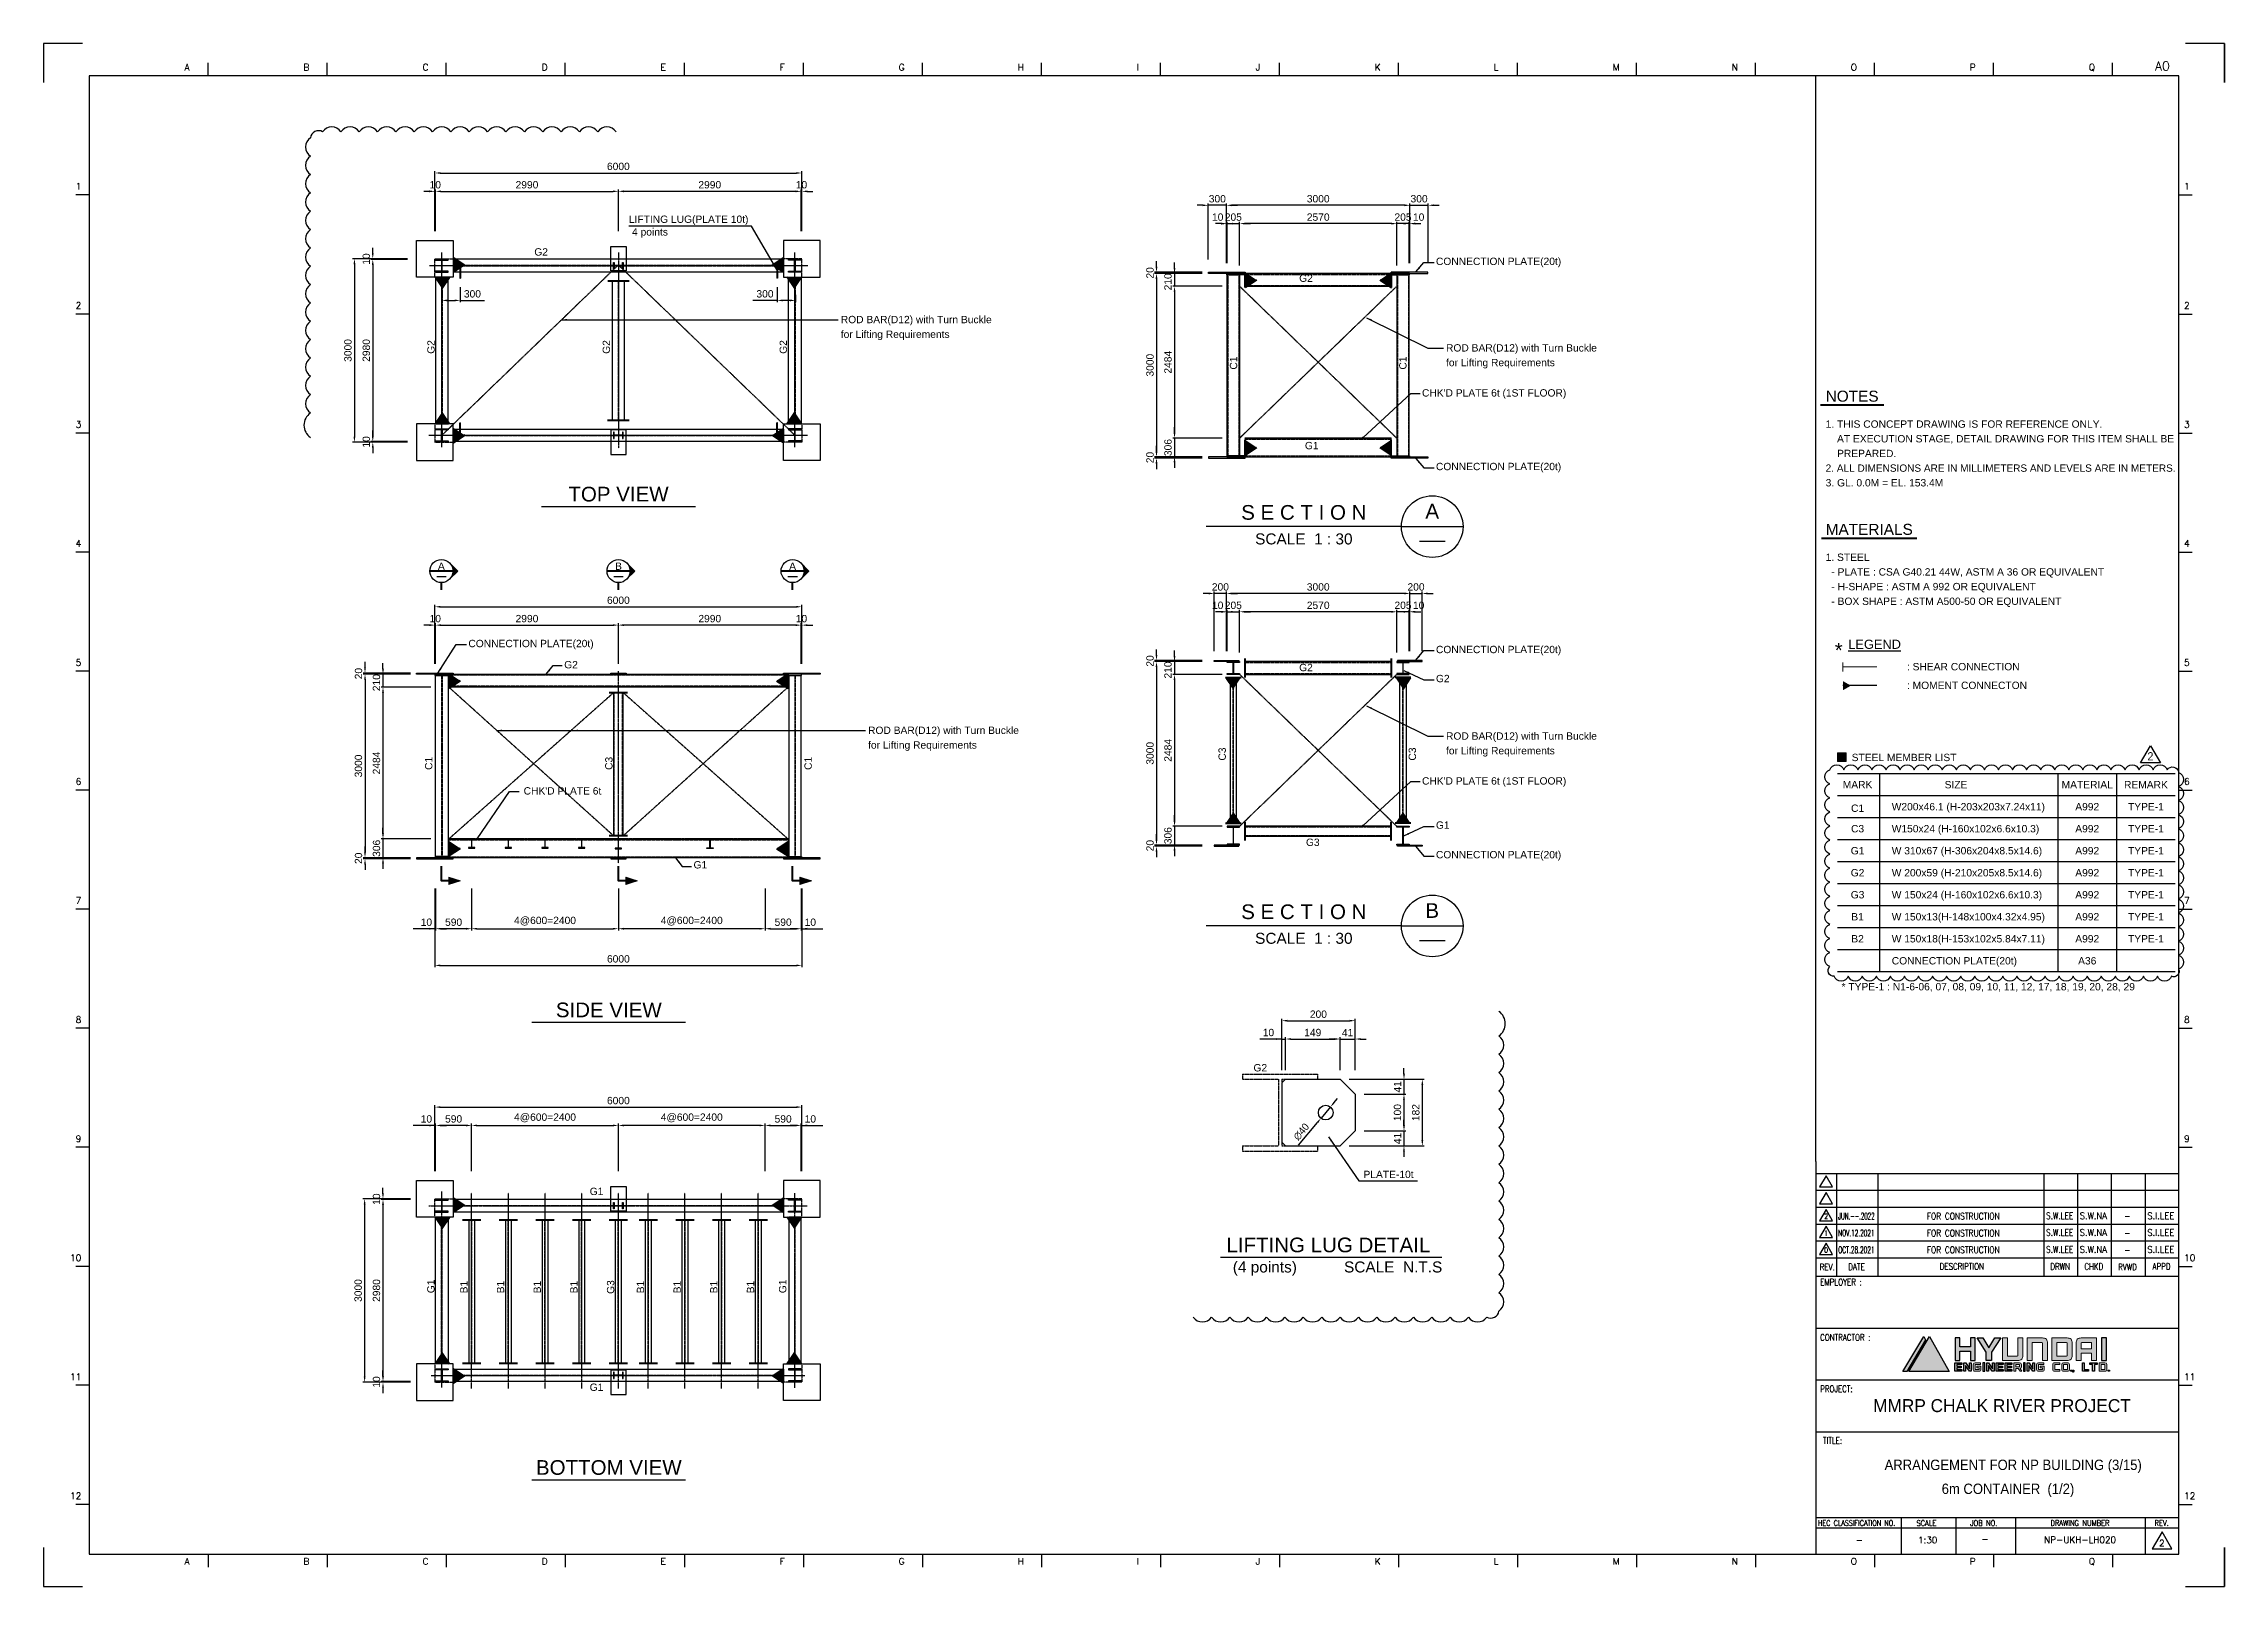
# Model space of a CAD drawing. Header units: millimetres. Extents: x 376548 to 485787, y -156716 to -17718.
# Drawn here: x 386840 to 422510, y -68178 to -42948 of the extents above; entities that cross this region are included whole.
import ezdxf
from ezdxf.enums import TextEntityAlignment as Align

# ---------------------------------------------------------------- set-up
doc = ezdxf.new("R2010")
doc.units = ezdxf.units.MM
doc.header["$LTSCALE"] = 2
for name, pattern in [('CENTER', [2, 1.25, -0.25, 0.25, -0.25]), ('CENTER2', [28.575, 19.05, -3.175, 3.175, -3.175]), ('HIDDEN', [0.375, 0.25, -0.125])]:
    doc.linetypes.add(name, pattern=pattern)
doc.layers.get('Defpoints').update_dxf_attribs({"color": 250})
for name, color, linetype in [('#20_GR', 3, 'Continuous'), ('C_BEAM-02', 1, 'Continuous'), ('C_BLOCK', 7, 'Continuous'), ('C_CEN', 1, 'CENTER'), ('C_COLUMN-01', 2, 'Continuous'), ('C_DIM', 7, 'Continuous'), ('C_GIRDER', 2, 'Continuous'), ('C_REV', 4, 'Continuous'), ('C_TEXT_01', 2, 'Continuous'), ('finish', 1, 'Continuous'), ('Layer 1', 7, 'Continuous'), ('STEEL-BEAM', 4, 'Continuous'), ('SYM', 7, 'Continuous'), ('TAN-TIT', 30, 'Continuous'), ('TITLE', 7, 'Continuous')]:
    doc.layers.add(name, color=color, linetype=linetype)
for name, color, linetype, lineweight in [('C_MARK', 2, 'Continuous', 0), ('C_STEEL', 2, 'Continuous', 30), ('TEXT', 3, 'Continuous', 0)]:
    doc.layers.add(name, color=color, linetype=linetype, lineweight=lineweight)
doc.styles.add('Arial', font='arial.ttf')
doc.styles.add('COM', font='COMPLEX', dxfattribs={"height": 5})
doc.styles.add('KIM3', font='ROMAND.shx', dxfattribs={"width": 1.25, "height": 3})
doc.styles.add('KJR', font='arial.ttf', dxfattribs={"width": 0.8})
doc.styles.add('RD', font='sanss___.ttf')
doc.styles.add('RD20', font='ROMAND.SHX', dxfattribs={"width": 0.8, "height": 2})
doc.styles.add('RD6', font='ROMAND.shx', dxfattribs={"width": 0.83, "height": 6})
doc.styles.add('돋움', font='')
doc.styles.get('돋움').set_extended_font_data('Dotum')
doc.dimstyles.new('일반도면_0020', dxfattribs={"dimtxt": 80, "dimasz": 60, "dimexe": 20, "dimexo": 100, "dimgap": 30, "dimtad": 1, "dimdec": 0, "dimzin": 0, "dimdsep": 46, "dimtxsty": 'Arial', "dimcen": -100, "dimclrd": 7, "dimclre": 7, "dimclrt": 2, "dimadec": 8, "dimazin": 0, "dimtfac": 1, "dimtdec": 0, "dimtix": 1, "dimtmove": 2, "dimatfit": 3, "dimfxl": 1, "dimtolj": 1, "dimtzin": 0, "dimarcsym": 0})
doc.dimstyles.new('일반도면_0030', dxfattribs={"dimtxt": 120, "dimasz": 90, "dimexe": 30, "dimexo": 150, "dimgap": 45, "dimtad": 1, "dimdec": 0, "dimzin": 0, "dimdsep": 46, "dimtxsty": 'Arial', "dimcen": -150, "dimclrd": 7, "dimclre": 7, "dimclrt": 2, "dimadec": 8, "dimazin": 0, "dimtfac": 1, "dimtdec": 0, "dimtix": 1, "dimtmove": 2, "dimatfit": 3, "dimfxl": 1, "dimtolj": 1, "dimtzin": 0, "dimarcsym": 0})

msp = doc.modelspace()

# ---------------------------------------------------------------- texts
for s, height, style, width, p, p2 in [('S.W.LEE', 108.16, 'KIM3', 0.71939, (419593.7, -62171.4), (420038.3, -62171.4)), ('S.W.NA', 108.16, 'KIM3', 0.799323, (420145, -62171.4), (420589.7, -62171.4)), ('S.I.LEE', 108.16, 'KIM3', 0.838125, (421247.8, -62171.4), (421692.4, -62171.4)), ('JUN.--.2022', 108.155, 'KIM3', 0.549752, (416193.8, -62177.8), (416788.4, -62177.8)), ('NOV.12.2021', 108.155, 'KIM3', 0.58603, (416193.8, -62453.5), (416788.4, -62453.5)), ('S.W.LEE', 108.16, 'KIM3', 0.71939, (419593.7, -62447.1), (420038.3, -62447.1)), ('S.W.NA', 108.16, 'KIM3', 0.799323, (420145, -62447.1), (420589.7, -62447.1)), ('S.I.LEE', 108.16, 'KIM3', 0.838125, (421247.8, -62447.1), (421692.4, -62447.1)), ('OCT.28.2021', 108.155, 'KIM3', 0.598176, (416193.8, -62729.2), (416788.4, -62729.2)), ('S.W.LEE', 108.16, 'KIM3', 0.71939, (419593.7, -62722.8), (420038.3, -62722.8)), ('S.W.NA', 108.16, 'KIM3', 0.799323, (420145, -62722.8), (420589.7, -62722.8)), ('S.I.LEE', 108.16, 'KIM3', 0.838125, (421247.8, -62722.8), (421692.4, -62722.8)), ('MMRP CHALK RIVER PROJECT', 212.069, 'KJR', 0.9519, (416765, -65328.2), (420980, -65328.2))]:
    msp.add_text(s, height=height, dxfattribs=dict(style=style, width=width)).set_placement(p, p2, align=Align.FIT)
at = {"width": 0.83}
for s, height, style, p in [('2', 84.8, 'RD20', (415995.9, -62168.7)), ('1', 84.8, 'RD20', (415995.9, -62444.4)), ('FOR CONSTRUCTION', 108.155, 'KIM3', (418237.8, -62178)), ('FOR CONSTRUCTION', 108.155, 'KIM3', (418237.8, -62453.7)), ('-', 108.2, 'KIM3', (420924.1, -62178)), ('-', 108.2, 'KIM3', (420924.1, -62453.7)), ('0', 84.8, 'RD20', (415995.9, -62720.1)), ('FOR CONSTRUCTION', 108.155, 'KIM3', (418237.8, -62729.4)), ('-', 108.2, 'KIM3', (420924.1, -62729.4))]:
    msp.add_text(s, height=height, dxfattribs=dict(at, style=style)).set_placement(p, align=Align.CENTER)
at = {"style": 'RD', "width": 0.9}
for s, p in [('ARRANGEMENT FOR NP BUILDING (3/15)', (416952.1, -66275.4)), ('6m CONTAINER  (1/2)', (417886.3, -66667.3))]:
    msp.add_text(s, height=169.655, dxfattribs=at).set_placement(p)
for s, height, style, p in [('1:30', 106.03, 'RD20', (417657.5, -67473.5)), ('-', 106, 'RD20', (418596.2, -67458.8)), ('NP-UKH-LH020', 106.034, 'KIM3', (420150, -67469)), ('-', 106, 'RD20', (416539.2, -67473.5)), ('2', 106, 'RD20', (421487.3, -67522.5))]:
    msp.add_text(s, height=height, dxfattribs=dict(style=style)).set_placement(p, align=Align.CENTER)
at = {"layer": 'C_BLOCK', "color": 3, "ltscale": 10, "style": 'Arial'}
for s, p in [('NOTES', (416421.3, -48857.9)), ('MATERIALS', (416700.8, -51035.6))]:
    msp.add_text(s, height=180, dxfattribs=at).set_placement(p, align=Align.BOTTOM_CENTER)
at = {"layer": 'C_BLOCK', "color": 2, "linetype": 'Continuous', "lineweight": 30, "style": 'Arial'}
for s, p in [('A', (393345.5, -51494.1)), ('B', (396243, -51494.1)), ('A', (399090.5, -51494.1))]:
    msp.add_text(s, height=120, dxfattribs=at).set_placement(p, align=Align.MIDDLE_CENTER)
at = {"layer": 'C_MARK', "color": 4, "style": '돋움'}
msp.add_text('2', height=135, dxfattribs=at).set_placement((421300.7, -54604.1), align=Align.MIDDLE_CENTER)
at = {"layer": 'C_TEXT_01', "style": 'Arial'}
for s, height, p in [('LIFTING LUG(PLATE 10t)', 120, (396412.5, -45879.9)), ('4 points', 120, (396464.6, -46086.7)), ('G2', 120, (394865.9, -46414.5)), ('CONNECTION PLATE(20t)', 120, (409613.8, -46568.6)), ('ROD BAR(D12) with Turn Buckle', 120, (399879.1, -47520.4)), ('for Lifting Requirements', 120, (399879.1, -47760.4)), ('for Lifting Requirements', 120, (409778.5, -48223.7)), ('ROD BAR(D12) with Turn Buckle', 120, (409778.5, -47983.7)), ("CHK'D PLATE 6t (1ST FLOOR)", 120, (409385.3, -48719.9)), ('CONNECTION PLATE(20t)', 120, (409613.8, -49923.8)), ('CONNECTION PLATE(20t)', 120, (393787.6, -52818.5)), ('CONNECTION PLATE(20t)', 120, (409613.8, -52916.3)), ('*', 240, (416136.5, -52988.4)), ('%%ULEGEND', 150, (416358.2, -52846.1)), ('G2', 120, (395355.2, -53164.6)), (': SHEAR CONNECTION', 120, (417317.4, -53197.3)), ('G2', 120, (409613.8, -53391.8)), (': MOMENT CONNECTON', 120, (417317.4, -53502.8)), ('ROD BAR(D12) with Turn Buckle', 120, (400325, -54237.9)), ('ROD BAR(D12) with Turn Buckle', 120, (409778.5, -54331.4)), ('for Lifting Requirements', 120, (400325, -54477.9)), ('for Lifting Requirements', 120, (409778.5, -54571.4)), ('STEEL MEMBER LIST', 120, (416413.8, -54682.1)), ("CHK'D PLATE 6t", 120, (394691.3, -55228.5)), ("CHK'D PLATE 6t (1ST FLOOR)", 120, (409385.3, -55065.7)), ('G1', 120, (409613.8, -55788)), ('CONNECTION PLATE(20t)', 120, (409613.8, -56271.5)), ('* TYPE-1 : N1-6-06, 07, 08, 09, 10, 11, 12, 17, 18, 19, 20, 28, 29', 120, (416248, -58431)), ('G2', 120, (406629.3, -59756.9)), ('G1', 120, (395771.7, -61778.6)), ('PLATE-10t', 120, (408428.4, -61500.8)), ('G1', 120, (395771.7, -64981))]:
    msp.add_text(s, height=height, dxfattribs=at).set_placement(p)
for s, p in [('G2', (407376.5, -46844.1)), ('G1', (407470.4, -49581.4)), ('G2', (407376.5, -53211.3)), ('G3', (407487.4, -56069.1)), ('G1', (397470.5, -56437.2))]:
    msp.add_text(s, height=120, rotation=360, dxfattribs=at).set_placement(p)
for s, p in [('G2', (393176, -47909)), ('G2', (396043.7, -47909)), ('G2', (398938.5, -47909)), ('C1', (406302.5, -48171.7)), ('C1', (409072.6, -48171.7)), ('C3', (406116.9, -54566.6)), ('C3', (409227.2, -54566.6)), ('C1', (393138.7, -54718.8)), ('C3', (396085.2, -54718.8)), ('C1', (399344, -54718.8)), ('G1', (393174.7, -63272)), ('B1', (393713.7, -63283.2)), ('B1', (394313.7, -63283.2)), ('B1', (394913.7, -63283.2)), ('B1', (395513.7, -63283.2)), ('G3', (396113.7, -63283.2)), ('B1', (396602.2, -63283.2)), ('B1', (397202.2, -63283.2)), ('B1', (397802.2, -63283.2)), ('B1', (398402.2, -63283.2)), ('G1', (398927.9, -63272))]:
    msp.add_text(s, height=120, rotation=90, dxfattribs=at).set_placement(p, align=Align.MIDDLE_CENTER)
for s, p in [('1. THIS CONCEPT DRAWING IS FOR REFERENCE ONLY.', (415988.2, -49169.9)), ('    AT EXECUTION STAGE, DETAIL DRAWING FOR THIS ITEM SHALL BE', (415988.2, -49409.9)), ('    PREPARED.', (415988.2, -49649.9)), ('3. GL. 0.0M = EL. 153.4M', (415988.2, -50129.9)), ('1. STEEL', (415988.2, -51347.6)), ('  - PLATE : CSA G40.21 44W, ASTM A 36 OR EQUIVALENT', (415988.2, -51587.6)), ('  - H-SHAPE : ASTM A 992 OR EQUIVALENT', (415988.2, -51827.6)), ('  - BOX SHAPE : ASTM A500-50 OR EQUIVALENT', (415988.2, -52067.6)), ('W200x46.1 (H-203x203x7.24x11)', (417069, -55427.3)), ('W150x24 (H-160x102x6.6x10.3)', (417069, -55787.3)), ('W 310x67 (H-306x204x8.5x14.6)', (417069, -56147.3)), ('W 200x59 (H-210x205x8.5x14.6)', (417069, -56507.3)), ('W 150x24 (H-160x102x6.6x10.3)', (417069, -56867.3)), ('W 150x13(H-148x100x4.32x4.95)', (417069, -57227.3)), ('W 150x18(H-153x102x5.84x7.11)', (417069, -57587.3)), ('CONNECTION PLATE(20t)', (417069, -57947.3))]:
    msp.add_text(s, height=120, dxfattribs=at).set_placement(p, align=Align.MIDDLE_LEFT)
at = {"layer": 'C_TEXT_01', "style": 'Arial', "width": 0.98}
msp.add_text('2. ALL DIMENSIONS ARE IN MILLIMETERS AND LEVELS ARE IN METERS.', height=120, dxfattribs=at).set_placement((415988.2, -49889.9), align=Align.MIDDLE_LEFT)
at = {"layer": 'C_TEXT_01', "style": 'Arial'}
for s, p in [('MARK', (416510.1, -55067.3)), ('SIZE', (418120.5, -55067.3)), ('MATERIAL', (420266.8, -55067.3)), ('REMARK', (421226.8, -55067.3)), ('C1', (416510.1, -55451.9)), ('A992', (420266.8, -55427.3)), ('TYPE-1', (421226.8, -55427.3)), ('C3', (416510.1, -55787.3)), ('A992', (420266.8, -55787.3)), ('TYPE-1', (421226.8, -55787.3)), ('G1', (416510.1, -56147.3)), ('A992', (420266.8, -56147.3)), ('TYPE-1', (421226.8, -56147.3)), ('G2', (416510.1, -56507.3)), ('A992', (420266.8, -56507.3)), ('TYPE-1', (421226.8, -56507.3)), ('G3', (416510.1, -56867.3)), ('A992', (420266.8, -56867.3)), ('TYPE-1', (421226.8, -56867.3)), ('B1', (416510.1, -57227.3)), ('A992', (420266.8, -57227.3)), ('TYPE-1', (421226.8, -57227.3)), ('B2', (416510.1, -57587.3)), ('A992', (420266.8, -57587.3)), ('TYPE-1', (421226.8, -57587.3)), ('A36', (420266.8, -57947.3))]:
    msp.add_text(s, height=120, dxfattribs=at).set_placement(p, align=Align.MIDDLE_CENTER)
at = {"layer": 'TITLE', "color": 3, "ltscale": 10, "style": 'Arial'}
for s, p in [('TOP VIEW', (396243, -50435.7)), ('S E C T I O N', (407452.8, -50734.3)), ('S E C T I O N', (407452.8, -57265.5)), ('SIDE VIEW', (396084.5, -58870.6)), ('LIFTING LUG DETAIL', (407854.4, -62714.2)), ('BOTTOM VIEW', (396084.5, -66353.5))]:
    msp.add_text(s, height=240, dxfattribs=at).set_placement(p, align=Align.CENTER)
at = {"layer": 'TITLE', "color": 2, "ltscale": 10, "style": 'Arial'}
for s, p in [('A', (409552.8, -50594.3)), ('B', (409552.8, -57125.5))]:
    msp.add_text(s, height=240, dxfattribs=at).set_placement(p, align=Align.MIDDLE)
at = {"layer": 'TITLE', "color": 2, "linetype": 'Continuous', "style": 'Arial'}
for s, p in [('SCALE  1 : 30', (407452.9, -50958.3)), ('SCALE  1 : 30', (407452.9, -57489.5)), ('(4 points)', (406815.1, -62864.8)), ('SCALE  N.T.S', (408914.1, -62864.8))]:
    msp.add_text(s, height=180, dxfattribs=at).set_placement(p, align=Align.TOP_CENTER)

# ---------------------------------------------------------------- blocks, each defined once
blk = doc.blocks.new('A$C8e619059')
at = {"layer": 'TAN-TIT'}
blk.add_line((-18.4, 55.8), (-18.4, 0), dxfattribs=at)
blk = doc.blocks.new('BORDER')
h = blk.add_hatch(color=256)
h.dxf.hatch_style = 1
h.paths.add_polyline_path([(20566, 2726), (20339, 2342), (20779, 2342)])
h.paths.add_polyline_path([(20522, 2687), (20501, 2726), (20274, 2342), (20318, 2342)])
at = {"layer": 'Layer 1'}
h = blk.add_hatch(color=256, dxfattribs=at)
h.dxf.hatch_style = 1
h.paths.add_polyline_path([(21064, 2708), (21011, 2708), (21011, 2613), (20896, 2613), (20896, 2708), (20843, 2708), (20843, 2463), (20896, 2463), (20896, 2565), (21011, 2565), (21011, 2463), (21064, 2463)])
h.paths.add_polyline_path([(21341, 2708), (21277, 2708), (21212, 2601), (21147, 2708), (21083, 2708), (21183, 2554), (21183, 2463), (21241, 2463), (21241, 2554)])
edge = h.paths.add_edge_path()
edge.add_spline(control_points=[(21464, 2511), (21439, 2511), (21414, 2511), (21414, 2511), (21414, 2511), (21414, 2560), (21414, 2610)], knot_values=[2.5, 2.5, 2.5, 2.5, 3, 3, 3, 3.5, 3.5, 3.5, 3.5], degree=3, periodic=0)
edge.add_spline(control_points=[(21414, 2610), (21414, 2659), (21414, 2708), (21414, 2708), (21414, 2708), (21400, 2708), (21387, 2708)], knot_values=[3.5, 3.5, 3.5, 3.5, 4, 4, 4, 4.5, 4.5, 4.5, 4.5], degree=3, periodic=0)
edge.add_spline(control_points=[(21387, 2708), (21373, 2708), (21360, 2708), (21360, 2708), (21360, 2708), (21360, 2647), (21360, 2586)], knot_values=[4.5, 4.5, 4.5, 4.5, 5, 5, 5, 5.5, 5.5, 5.5, 5.5], degree=3, periodic=0)
edge.add_spline(control_points=[(21360, 2586), (21360, 2525), (21360, 2463), (21360, 2463), (21360, 2463), (21527, 2463), (21527, 2463)], knot_values=[5.5, 5.5, 5.5, 5.5, 6, 6, 6, 7, 7, 7, 7], degree=3, periodic=0)
edge.add_spline(control_points=[(21527, 2463), (21543, 2463), (21558, 2466), (21570, 2477)], knot_values=[7, 7, 7, 7, 8, 8, 8, 8], degree=3, periodic=0)
edge.add_spline(control_points=[(21570, 2477), (21581, 2489), (21581, 2506), (21582, 2515), (21582, 2515), (21582, 2543), (21582, 2576)], knot_values=[8, 8, 8, 8, 9, 9, 9, 9.375023, 9.375023, 9.375023, 9.375023], degree=3, periodic=0)
edge.add_spline(control_points=[(21582, 2576), (21582, 2610), (21582, 2651), (21582, 2678)], knot_values=[9.375023, 9.375023, 9.375023, 9.375023, 9.750015, 9.750015, 9.750015, 9.750015], degree=3, periodic=0)
edge.add_spline(control_points=[(21582, 2678), (21582, 2685), (21582, 2691), (21582, 2696)], knot_values=[9.750015, 9.750015, 9.750015, 9.750015, 9.843763, 9.843763, 9.843763, 9.843763], degree=3, periodic=0)
edge.add_spline(control_points=[(21582, 2696), (21582, 2700), (21582, 2704), (21582, 2706)], knot_values=[9.843763, 9.843763, 9.843763, 9.843763, 9.937511, 9.937511, 9.937511, 9.937511], degree=3, periodic=0)
edge.add_spline(control_points=[(21582, 2706), (21582, 2707), (21582, 2707), (21582, 2707)], knot_values=[9.937511, 9.937511, 9.937511, 9.937511, 9.960948, 9.960948, 9.960948, 9.960948], degree=3, periodic=0)
edge.add_spline(control_points=[(21582, 2708), (21582, 2708), (21582, 2708), (21582, 2708), (21582, 2708), (21582, 2708), (21582, 2708)], knot_values=[9.999766, 9.999766, 9.999766, 9.999766, 10, 10, 10, 10.001231, 10.001231, 10.001231, 10.001231], degree=3, periodic=0)
edge.add_spline(control_points=[(21582, 2708), (21582, 2708), (21582, 2708), (21582, 2708)], knot_values=[10.001231, 10.001231, 10.001231, 10.001231, 10.001963, 10.001963, 10.001963, 10.001963], degree=3, periodic=0)
edge.add_spline(control_points=[(21582, 2708), (21582, 2708), (21582, 2708), (21582, 2708)], knot_values=[10.001963, 10.001963, 10.001963, 10.001963, 10.004893, 10.004893, 10.004893, 10.004893], degree=3, periodic=0)
edge.add_spline(control_points=[(21582, 2708), (21582, 2708), (21582, 2708), (21581, 2708)], knot_values=[10.004893, 10.004893, 10.004893, 10.004893, 10.007822, 10.007822, 10.007822, 10.007822], degree=3, periodic=0)
edge.add_spline(control_points=[(21581, 2708), (21581, 2708), (21581, 2708), (21581, 2708)], knot_values=[10.007822, 10.007822, 10.007822, 10.007822, 10.019541, 10.019541, 10.019541, 10.019541], degree=3, periodic=0)
edge.add_spline(control_points=[(21581, 2708), (21581, 2708), (21581, 2708), (21581, 2708)], knot_values=[10.019541, 10.019541, 10.019541, 10.019541, 10.031259, 10.031259, 10.031259, 10.031259], degree=3, periodic=0)
edge.add_spline(control_points=[(21581, 2708), (21581, 2708), (21581, 2708), (21581, 2708)], knot_values=[10.031259, 10.031259, 10.031259, 10.031259, 10.078133, 10.078133, 10.078133, 10.078133], degree=3, periodic=0)
edge.add_spline(control_points=[(21581, 2708), (21580, 2708), (21580, 2708), (21579, 2708)], knot_values=[10.078133, 10.078133, 10.078133, 10.078133, 10.125008, 10.125008, 10.125008, 10.125008], degree=3, periodic=0)
edge.add_spline(control_points=[(21579, 2708), (21577, 2708), (21573, 2708), (21569, 2708)], knot_values=[10.125008, 10.125008, 10.125008, 10.125008, 10.312504, 10.312504, 10.312504, 10.312504], degree=3, periodic=0)
edge.add_spline(control_points=[(21569, 2708), (21565, 2708), (21560, 2708), (21555, 2708)], knot_values=[10.312504, 10.312504, 10.312504, 10.312504, 10.5, 10.5, 10.5, 10.5], degree=3, periodic=0)
edge.add_spline(control_points=[(21555, 2708), (21550, 2708), (21545, 2708), (21540, 2708)], knot_values=[10.5, 10.5, 10.5, 10.5, 10.687496, 10.687496, 10.687496, 10.687496], degree=3, periodic=0)
edge.add_spline(control_points=[(21540, 2708), (21536, 2708), (21532, 2708), (21530, 2708)], knot_values=[10.687496, 10.687496, 10.687496, 10.687496, 10.874992, 10.874992, 10.874992, 10.874992], degree=3, periodic=0)
edge.add_spline(control_points=[(21530, 2708), (21530, 2708), (21529, 2708), (21529, 2708)], knot_values=[10.874992, 10.874992, 10.874992, 10.874992, 10.921867, 10.921867, 10.921867, 10.921867], degree=3, periodic=0)
edge.add_spline(control_points=[(21528, 2708), (21528, 2708), (21528, 2708), (21528, 2708), (21528, 2708), (21528, 2708), (21528, 2708)], knot_values=[10.999502, 10.999502, 10.999502, 10.999502, 11, 11, 11, 11.0006, 11.0006, 11.0006, 11.0006], degree=3, periodic=0)
edge.add_spline(control_points=[(21528, 2708), (21528, 2708), (21528, 2708), (21528, 2708)], knot_values=[11.0006, 11.0006, 11.0006, 11.0006, 11.000967, 11.000967, 11.000967, 11.000967], degree=3, periodic=0)
edge.add_spline(control_points=[(21528, 2708), (21528, 2708), (21528, 2708), (21528, 2708)], knot_values=[11.000967, 11.000967, 11.000967, 11.000967, 11.002431, 11.002431, 11.002431, 11.002431], degree=3, periodic=0)
edge.add_spline(control_points=[(21528, 2708), (21528, 2708), (21528, 2708), (21528, 2708)], knot_values=[11.002431, 11.002431, 11.002431, 11.002431, 11.003896, 11.003896, 11.003896, 11.003896], degree=3, periodic=0)
edge.add_spline(control_points=[(21528, 2708), (21528, 2708), (21528, 2708), (21528, 2708)], knot_values=[11.003896, 11.003896, 11.003896, 11.003896, 11.009755, 11.009755, 11.009755, 11.009755], degree=3, periodic=0)
edge.add_spline(control_points=[(21528, 2708), (21528, 2708), (21528, 2708), (21528, 2708)], knot_values=[11.009755, 11.009755, 11.009755, 11.009755, 11.015615, 11.015615, 11.015615, 11.015615], degree=3, periodic=0)
edge.add_spline(control_points=[(21528, 2708), (21528, 2708), (21528, 2708), (21528, 2707)], knot_values=[11.015615, 11.015615, 11.015615, 11.015615, 11.039052, 11.039052, 11.039052, 11.039052], degree=3, periodic=0)
edge.add_spline(control_points=[(21528, 2707), (21528, 2706), (21528, 2702), (21528, 2696)], knot_values=[11.039052, 11.039052, 11.039052, 11.039052, 11.156237, 11.156237, 11.156237, 11.156237], degree=3, periodic=0)
edge.add_spline(control_points=[(21528, 2696), (21528, 2692), (21528, 2686), (21528, 2680)], knot_values=[11.156237, 11.156237, 11.156237, 11.156237, 11.249985, 11.249985, 11.249985, 11.249985], degree=3, periodic=0)
edge.add_spline(control_points=[(21528, 2680), (21528, 2654), (21528, 2615), (21528, 2583)], knot_values=[11.249985, 11.249985, 11.249985, 11.249985, 11.624977, 11.624977, 11.624977, 11.624977], degree=3, periodic=0)
edge.add_spline(control_points=[(21528, 2583), (21528, 2551), (21528, 2525), (21528, 2525)], knot_values=[11.624977, 11.624977, 11.624977, 11.624977, 12, 12, 12, 12], degree=3, periodic=0)
edge.add_spline(control_points=[(21528, 2525), (21528, 2522), (21528, 2517), (21526, 2514)], knot_values=[0, 0, 0, 0, 1, 1, 1, 1], degree=3, periodic=0)
edge.add_spline(control_points=[(21526, 2514), (21523, 2511), (21519, 2511), (21514, 2511), (21514, 2511), (21489, 2511), (21464, 2511)], knot_values=[1, 1, 1, 1, 2, 2, 2, 2.5, 2.5, 2.5, 2.5], degree=3, periodic=0)
edge = h.paths.add_edge_path()
edge.add_spline(control_points=[(21851, 2656), (21850, 2666), (21850, 2683), (21839, 2694)], knot_values=[10, 10, 10, 10, 11, 11, 11, 11], degree=3, periodic=0)
edge.add_spline(control_points=[(21839, 2694), (21827, 2706), (21813, 2708), (21797, 2708)], knot_values=[11, 11, 11, 11, 12, 12, 12, 12], degree=3, periodic=0)
edge.add_spline(control_points=[(21797, 2708), (21797, 2708), (21755, 2708), (21713, 2708)], knot_values=[0, 0, 0, 0, 0.5, 0.5, 0.5, 0.5], degree=3, periodic=0)
edge.add_spline(control_points=[(21713, 2708), (21671, 2708), (21629, 2708), (21629, 2708), (21629, 2708), (21629, 2647), (21629, 2586)], knot_values=[0.5, 0.5, 0.5, 0.5, 1, 1, 1, 1.5, 1.5, 1.5, 1.5], degree=3, periodic=0)
edge.add_spline(control_points=[(21629, 2586), (21629, 2525), (21629, 2463), (21629, 2463), (21629, 2463), (21642, 2463), (21656, 2463)], knot_values=[1.5, 1.5, 1.5, 1.5, 2, 2, 2, 2.5, 2.5, 2.5, 2.5], degree=3, periodic=0)
edge.add_spline(control_points=[(21656, 2463), (21669, 2463), (21683, 2463), (21683, 2463), (21683, 2463), (21683, 2513), (21683, 2562)], knot_values=[2.5, 2.5, 2.5, 2.5, 3, 3, 3, 3.5, 3.5, 3.5, 3.5], degree=3, periodic=0)
edge.add_spline(control_points=[(21683, 2562), (21683, 2611), (21683, 2660), (21683, 2660), (21683, 2660), (21783, 2660), (21783, 2660)], knot_values=[3.5, 3.5, 3.5, 3.5, 4, 4, 4, 5, 5, 5, 5], degree=3, periodic=0)
edge.add_spline(control_points=[(21783, 2660), (21788, 2660), (21792, 2660), (21795, 2657)], knot_values=[5, 5, 5, 5, 6, 6, 6, 6], degree=3, periodic=0)
edge.add_spline(control_points=[(21795, 2657), (21797, 2654), (21797, 2649), (21797, 2646), (21797, 2646), (21797, 2601), (21797, 2555)], knot_values=[6, 6, 6, 6, 7, 7, 7, 7.5, 7.5, 7.5, 7.5], degree=3, periodic=0)
edge.add_spline(control_points=[(21797, 2555), (21797, 2509), (21797, 2463), (21797, 2463), (21797, 2463), (21810, 2463), (21824, 2463)], knot_values=[7.5, 7.5, 7.5, 7.5, 8, 8, 8, 8.5, 8.5, 8.5, 8.5], degree=3, periodic=0)
edge.add_spline(control_points=[(21824, 2463), (21837, 2463), (21851, 2463), (21851, 2463), (21851, 2463), (21851, 2656), (21851, 2656)], knot_values=[8.5, 8.5, 8.5, 8.5, 9, 9, 9, 10, 10, 10, 10], degree=3, periodic=0)
edge = h.paths.add_edge_path()
edge.add_spline(control_points=[(22108, 2694), (22097, 2706), (22082, 2708), (22066, 2708), (22066, 2708), (22037, 2708), (22009, 2708)], knot_values=[1, 1, 1, 1, 2, 2, 2, 2.5, 2.5, 2.5, 2.5], degree=3, periodic=0)
edge.add_spline(control_points=[(22009, 2708), (21980, 2708), (21952, 2708), (21952, 2708), (21952, 2708), (21938, 2708), (21925, 2708)], knot_values=[2.5, 2.5, 2.5, 2.5, 3, 3, 3, 3.5, 3.5, 3.5, 3.5], degree=3, periodic=0)
edge.add_spline(control_points=[(21925, 2708), (21912, 2708), (21898, 2708), (21898, 2708), (21898, 2708), (21898, 2647), (21898, 2586)], knot_values=[3.5, 3.5, 3.5, 3.5, 4, 4, 4, 4.5, 4.5, 4.5, 4.5], degree=3, periodic=0)
edge.add_spline(control_points=[(21898, 2586), (21898, 2525), (21898, 2463), (21898, 2463), (21898, 2463), (22066, 2463), (22066, 2463)], knot_values=[4.5, 4.5, 4.5, 4.5, 5, 5, 5, 6, 6, 6, 6], degree=3, periodic=0)
edge.add_spline(control_points=[(22066, 2463), (22082, 2463), (22097, 2466), (22108, 2477)], knot_values=[6, 6, 6, 6, 7, 7, 7, 7], degree=3, periodic=0)
edge.add_spline(control_points=[(22108, 2477), (22119, 2489), (22119, 2506), (22120, 2515), (22120, 2515), (22120, 2551), (22120, 2586)], knot_values=[7, 7, 7, 7, 8, 8, 8, 8.5, 8.5, 8.5, 8.5], degree=3, periodic=0)
edge.add_spline(control_points=[(22120, 2586), (22120, 2621), (22120, 2656), (22120, 2656)], knot_values=[8.5, 8.5, 8.5, 8.5, 9, 9, 9, 9], degree=3, periodic=0)
edge.add_spline(control_points=[(22120, 2656), (22119, 2666), (22119, 2683), (22108, 2694)], knot_values=[0, 0, 0, 0, 1, 1, 1, 1], degree=3, periodic=0)
edge = h.paths.add_edge_path(flags=16)
edge.add_spline(control_points=[(22053, 2660), (22058, 2660), (22062, 2660), (22064, 2657)], knot_values=[5, 5, 5, 5, 6, 6, 6, 6], degree=3, periodic=0)
edge.add_spline(control_points=[(22064, 2657), (22067, 2654), (22066, 2649), (22066, 2646), (22066, 2646), (22066, 2616), (22066, 2586)], knot_values=[6, 6, 6, 6, 7, 7, 7, 7.5, 7.5, 7.5, 7.5], degree=3, periodic=0)
edge.add_spline(control_points=[(22066, 2586), (22066, 2555), (22066, 2525), (22066, 2525)], knot_values=[7.5, 7.5, 7.5, 7.5, 8, 8, 8, 8], degree=3, periodic=0)
edge.add_spline(control_points=[(22066, 2525), (22066, 2522), (22067, 2517), (22064, 2514)], knot_values=[0, 0, 0, 0, 1, 1, 1, 1], degree=3, periodic=0)
edge.add_spline(control_points=[(22064, 2514), (22062, 2511), (22058, 2511), (22053, 2511), (22053, 2511), (22027, 2511), (22002, 2511)], knot_values=[1, 1, 1, 1, 2, 2, 2, 2.5, 2.5, 2.5, 2.5], degree=3, periodic=0)
edge.add_spline(control_points=[(22002, 2511), (21977, 2511), (21952, 2511), (21952, 2511), (21952, 2511), (21952, 2548), (21952, 2586)], knot_values=[2.5, 2.5, 2.5, 2.5, 3, 3, 3, 3.5, 3.5, 3.5, 3.5], degree=3, periodic=0)
edge.add_spline(control_points=[(21952, 2586), (21952, 2623), (21952, 2660), (21952, 2660), (21952, 2660), (22053, 2660), (22053, 2660)], knot_values=[3.5, 3.5, 3.5, 3.5, 4, 4, 4, 5, 5, 5, 5], degree=3, periodic=0)
edge = h.paths.add_edge_path()
edge.add_spline(control_points=[(22385, 2586), (22385, 2647), (22385, 2708), (22385, 2708), (22385, 2708), (22218, 2708), (22218, 2708)], knot_values=[7.5, 7.5, 7.5, 7.5, 8, 8, 8, 9, 9, 9, 9], degree=3, periodic=0)
edge.add_spline(control_points=[(22218, 2708), (22202, 2708), (22187, 2706), (22176, 2694)], knot_values=[9, 9, 9, 9, 10, 10, 10, 10], degree=3, periodic=0)
edge.add_spline(control_points=[(22176, 2694), (22165, 2683), (22164, 2666), (22164, 2656), (22164, 2656), (22164, 2608), (22164, 2560)], knot_values=[0, 0, 0, 0, 1, 1, 1, 1.5, 1.5, 1.5, 1.5], degree=3, periodic=0)
edge.add_spline(control_points=[(22164, 2560), (22164, 2512), (22164, 2463), (22164, 2463), (22164, 2463), (22178, 2463), (22191, 2463)], knot_values=[1.5, 1.5, 1.5, 1.5, 2, 2, 2, 2.5, 2.5, 2.5, 2.5], degree=3, periodic=0)
edge.add_spline(control_points=[(22191, 2463), (22204, 2463), (22218, 2463), (22218, 2463), (22218, 2463), (22218, 2483), (22218, 2502)], knot_values=[2.5, 2.5, 2.5, 2.5, 3, 3, 3, 3.5, 3.5, 3.5, 3.5], degree=3, periodic=0)
edge.add_spline(control_points=[(22218, 2502), (22218, 2522), (22218, 2541), (22218, 2541), (22218, 2541), (22246, 2541), (22275, 2541)], knot_values=[3.5, 3.5, 3.5, 3.5, 4, 4, 4, 4.5, 4.5, 4.5, 4.5], degree=3, periodic=0)
edge.add_spline(control_points=[(22275, 2541), (22303, 2541), (22332, 2541), (22332, 2541), (22332, 2541), (22332, 2522), (22332, 2502)], knot_values=[4.5, 4.5, 4.5, 4.5, 5, 5, 5, 5.5, 5.5, 5.5, 5.5], degree=3, periodic=0)
edge.add_spline(control_points=[(22332, 2502), (22332, 2483), (22332, 2463), (22332, 2463), (22332, 2463), (22345, 2463), (22359, 2463)], knot_values=[5.5, 5.5, 5.5, 5.5, 6, 6, 6, 6.5, 6.5, 6.5, 6.5], degree=3, periodic=0)
edge.add_spline(control_points=[(22359, 2463), (22372, 2463), (22385, 2463), (22385, 2463), (22385, 2463), (22385, 2525), (22385, 2586)], knot_values=[6.5, 6.5, 6.5, 6.5, 7, 7, 7, 7.5, 7.5, 7.5, 7.5], degree=3, periodic=0)
edge = h.paths.add_edge_path(flags=16)
edge.add_spline(control_points=[(22282, 2660), (22307, 2660), (22332, 2660), (22332, 2660), (22332, 2660), (22332, 2643), (22332, 2625)], knot_values=[0.5, 0.5, 0.5, 0.5, 1, 1, 1, 1.5, 1.5, 1.5, 1.5], degree=3, periodic=0)
edge.add_spline(control_points=[(22332, 2625), (22332, 2607), (22332, 2589), (22332, 2589), (22332, 2589), (22303, 2589), (22275, 2589)], knot_values=[1.5, 1.5, 1.5, 1.5, 2, 2, 2, 2.5, 2.5, 2.5, 2.5], degree=3, periodic=0)
edge.add_spline(control_points=[(22275, 2589), (22246, 2589), (22218, 2589), (22218, 2589), (22218, 2589), (22218, 2646), (22218, 2646)], knot_values=[2.5, 2.5, 2.5, 2.5, 3, 3, 3, 4, 4, 4, 4], degree=3, periodic=0)
edge.add_spline(control_points=[(22218, 2646), (22218, 2649), (22217, 2654), (22220, 2657)], knot_values=[4, 4, 4, 4, 5, 5, 5, 5], degree=3, periodic=0)
edge.add_spline(control_points=[(22220, 2657), (22222, 2660), (22226, 2660), (22231, 2660)], knot_values=[5, 5, 5, 5, 6, 6, 6, 6], degree=3, periodic=0)
edge.add_spline(control_points=[(22231, 2660), (22231, 2660), (22256, 2660), (22282, 2660)], knot_values=[0, 0, 0, 0, 0.5, 0.5, 0.5, 0.5], degree=3, periodic=0)
h.paths.add_polyline_path([(22496, 2708), (22439, 2708), (22439, 2463), (22496, 2463)])
h = blk.add_hatch(color=256, dxfattribs=at)
h.dxf.hatch_style = 1
edge = h.paths.add_edge_path()
edge.add_spline(control_points=[(21816, 2395), (21816, 2396), (21816, 2397), (21816, 2398)], knot_values=[15.750015, 15.750015, 15.750015, 15.750015, 15.843763, 15.843763, 15.843763, 15.843763], degree=3, periodic=0)
edge.add_spline(control_points=[(21816, 2398), (21816, 2399), (21816, 2399), (21816, 2400)], knot_values=[15.843763, 15.843763, 15.843763, 15.843763, 15.937511, 15.937511, 15.937511, 15.937511], degree=3, periodic=0)
edge.add_spline(control_points=[(21816, 2400), (21816, 2400), (21816, 2400), (21816, 2400)], knot_values=[15.937511, 15.937511, 15.937511, 15.937511, 15.960948, 15.960948, 15.960948, 15.960948], degree=3, periodic=0)
edge.add_spline(control_points=[(21816, 2400), (21816, 2400), (21816, 2400), (21816, 2400), (21816, 2400), (21816, 2400), (21816, 2400)], knot_values=[15.999766, 15.999766, 15.999766, 15.999766, 16, 16, 16, 16.001231, 16.001231, 16.001231, 16.001231], degree=3, periodic=0)
edge.add_spline(control_points=[(21816, 2400), (21816, 2400), (21816, 2400), (21816, 2400)], knot_values=[16.001231, 16.001231, 16.001231, 16.001231, 16.001963, 16.001963, 16.001963, 16.001963], degree=3, periodic=0)
edge.add_spline(control_points=[(21816, 2400), (21816, 2400), (21816, 2400), (21816, 2400)], knot_values=[16.001963, 16.001963, 16.001963, 16.001963, 16.004893, 16.004893, 16.004893, 16.004893], degree=3, periodic=0)
edge.add_spline(control_points=[(21816, 2400), (21816, 2400), (21816, 2400), (21816, 2400)], knot_values=[16.004893, 16.004893, 16.004893, 16.004893, 16.007822, 16.007822, 16.007822, 16.007822], degree=3, periodic=0)
edge.add_spline(control_points=[(21816, 2400), (21816, 2400), (21816, 2400), (21816, 2400)], knot_values=[16.007822, 16.007822, 16.007822, 16.007822, 16.019541, 16.019541, 16.019541, 16.019541], degree=3, periodic=0)
edge.add_spline(control_points=[(21816, 2400), (21816, 2400), (21816, 2400), (21816, 2400)], knot_values=[16.019541, 16.019541, 16.019541, 16.019541, 16.031259, 16.031259, 16.031259, 16.031259], degree=3, periodic=0)
edge.add_spline(control_points=[(21816, 2400), (21816, 2400), (21815, 2400), (21815, 2400)], knot_values=[16.031259, 16.031259, 16.031259, 16.031259, 16.078133, 16.078133, 16.078133, 16.078133], degree=3, periodic=0)
edge.add_spline(control_points=[(21815, 2400), (21815, 2400), (21814, 2400), (21814, 2400)], knot_values=[16.078133, 16.078133, 16.078133, 16.078133, 16.125007, 16.125007, 16.125007, 16.125007], degree=3, periodic=0)
edge.add_spline(control_points=[(21814, 2400), (21812, 2400), (21809, 2400), (21806, 2400)], knot_values=[16.125007, 16.125007, 16.125007, 16.125007, 16.312504, 16.312504, 16.312504, 16.312504], degree=3, periodic=0)
edge.add_spline(control_points=[(21806, 2400), (21802, 2400), (21798, 2400), (21794, 2400)], knot_values=[16.312504, 16.312504, 16.312504, 16.312504, 16.5, 16.5, 16.5, 16.5], degree=3, periodic=0)
edge.add_spline(control_points=[(21794, 2400), (21790, 2400), (21786, 2400), (21783, 2400)], knot_values=[16.5, 16.5, 16.5, 16.5, 16.687496, 16.687496, 16.687496, 16.687496], degree=3, periodic=0)
edge.add_spline(control_points=[(21783, 2400), (21779, 2400), (21776, 2400), (21775, 2400)], knot_values=[16.687496, 16.687496, 16.687496, 16.687496, 16.874993, 16.874993, 16.874993, 16.874993], degree=3, periodic=0)
edge.add_spline(control_points=[(21775, 2400), (21774, 2400), (21774, 2400), (21773, 2400)], knot_values=[16.874993, 16.874993, 16.874993, 16.874993, 16.921867, 16.921867, 16.921867, 16.921867], degree=3, periodic=0)
edge.add_spline(control_points=[(21773, 2400), (21773, 2400), (21773, 2400), (21773, 2400)], knot_values=[16.921867, 16.921867, 16.921867, 16.921867, 16.968741, 16.968741, 16.968741, 16.968741], degree=3, periodic=0)
edge.add_spline(control_points=[(21773, 2400), (21773, 2400), (21773, 2400), (21773, 2400), (21773, 2400), (21773, 2400), (21773, 2400)], knot_values=[16.999502, 16.999502, 16.999502, 16.999502, 17, 17, 17, 17.000967, 17.000967, 17.000967, 17.000967], degree=3, periodic=0)
edge.add_spline(control_points=[(21773, 2400), (21773, 2400), (21773, 2400), (21773, 2400)], knot_values=[17.000967, 17.000967, 17.000967, 17.000967, 17.002431, 17.002431, 17.002431, 17.002431], degree=3, periodic=0)
edge.add_spline(control_points=[(21773, 2400), (21773, 2400), (21773, 2400), (21773, 2400)], knot_values=[17.002431, 17.002431, 17.002431, 17.002431, 17.003896, 17.003896, 17.003896, 17.003896], degree=3, periodic=0)
edge.add_spline(control_points=[(21773, 2400), (21773, 2400), (21773, 2400), (21773, 2400)], knot_values=[17.003896, 17.003896, 17.003896, 17.003896, 17.009755, 17.009755, 17.009755, 17.009755], degree=3, periodic=0)
edge.add_spline(control_points=[(21773, 2400), (21773, 2400), (21773, 2400), (21773, 2400)], knot_values=[17.009755, 17.009755, 17.009755, 17.009755, 17.015615, 17.015615, 17.015615, 17.015615], degree=3, periodic=0)
edge.add_spline(control_points=[(21773, 2400), (21773, 2400), (21773, 2400), (21773, 2400)], knot_values=[17.015615, 17.015615, 17.015615, 17.015615, 17.039052, 17.039052, 17.039052, 17.039052], degree=3, periodic=0)
edge.add_spline(control_points=[(21773, 2400), (21773, 2400), (21773, 2400), (21773, 2400)], knot_values=[17.039052, 17.039052, 17.039052, 17.039052, 17.062489, 17.062489, 17.062489, 17.062489], degree=3, periodic=0)
edge.add_spline(control_points=[(21773, 2400), (21773, 2400), (21773, 2399), (21773, 2399)], knot_values=[17.062489, 17.062489, 17.062489, 17.062489, 17.156237, 17.156237, 17.156237, 17.156237], degree=3, periodic=0)
edge.add_spline(control_points=[(21773, 2399), (21773, 2399), (21773, 2398), (21773, 2397)], knot_values=[17.156237, 17.156237, 17.156237, 17.156237, 17.249985, 17.249985, 17.249985, 17.249985], degree=3, periodic=0)
edge.add_spline(control_points=[(21773, 2397), (21773, 2395), (21773, 2391), (21773, 2388)], knot_values=[17.249985, 17.249985, 17.249985, 17.249985, 17.624977, 17.624977, 17.624977, 17.624977], degree=3, periodic=0)
edge.add_spline(control_points=[(21773, 2388), (21773, 2385), (21773, 2383), (21773, 2383), (21773, 2383), (21779, 2383), (21785, 2383)], knot_values=[17.624977, 17.624977, 17.624977, 17.624977, 18, 18, 18, 18.5, 18.5, 18.5, 18.5], degree=3, periodic=0)
edge.add_spline(control_points=[(21785, 2383), (21791, 2383), (21797, 2383), (21797, 2383), (21797, 2383), (21797, 2369), (21797, 2369)], knot_values=[0.5, 0.5, 0.5, 0.5, 1, 1, 1, 2, 2, 2, 2], degree=3, periodic=0)
edge.add_spline(control_points=[(21797, 2369), (21797, 2365), (21795, 2363), (21791, 2363), (21791, 2363), (21758, 2363), (21758, 2363)], knot_values=[2, 2, 2, 2, 3, 3, 3, 4, 4, 4, 4], degree=3, periodic=0)
edge.add_spline(control_points=[(21758, 2363), (21755, 2363), (21753, 2365), (21753, 2369), (21753, 2369), (21753, 2414), (21753, 2414)], knot_values=[4, 4, 4, 4, 5, 5, 5, 6, 6, 6, 6], degree=3, periodic=0)
edge.add_spline(control_points=[(21753, 2414), (21753, 2418), (21755, 2419), (21758, 2419), (21758, 2419), (21772, 2419), (21785, 2419)], knot_values=[6, 6, 6, 6, 7, 7, 7, 7.5, 7.5, 7.5, 7.5], degree=3, periodic=0)
edge.add_spline(control_points=[(21785, 2419), (21799, 2419), (21812, 2419), (21812, 2419), (21812, 2419), (21812, 2424), (21812, 2428)], knot_values=[7.5, 7.5, 7.5, 7.5, 8, 8, 8, 8.5, 8.5, 8.5, 8.5], degree=3, periodic=0)
edge.add_spline(control_points=[(21812, 2428), (21812, 2433), (21812, 2437), (21812, 2437), (21812, 2437), (21753, 2437), (21753, 2437)], knot_values=[8.5, 8.5, 8.5, 8.5, 9, 9, 9, 10, 10, 10, 10], degree=3, periodic=0)
edge.add_spline(control_points=[(21753, 2437), (21739, 2437), (21733, 2431), (21733, 2417), (21733, 2417), (21733, 2366), (21733, 2366)], knot_values=[10, 10, 10, 10, 11, 11, 11, 12, 12, 12, 12], degree=3, periodic=0)
edge.add_spline(control_points=[(21733, 2366), (21733, 2352), (21739, 2345), (21753, 2345), (21753, 2345), (21796, 2345), (21796, 2345)], knot_values=[12, 12, 12, 12, 13, 13, 13, 14, 14, 14, 14], degree=3, periodic=0)
edge.add_spline(control_points=[(21796, 2345), (21809, 2345), (21816, 2352), (21816, 2366), (21816, 2366), (21816, 2371), (21816, 2377)], knot_values=[14, 14, 14, 14, 15, 15, 15, 15.375023, 15.375023, 15.375023, 15.375023], degree=3, periodic=0)
edge.add_spline(control_points=[(21816, 2377), (21816, 2383), (21816, 2390), (21816, 2395)], knot_values=[15.375023, 15.375023, 15.375023, 15.375023, 15.750015, 15.750015, 15.750015, 15.750015], degree=3, periodic=0)
edge = h.paths.add_edge_path()
edge.add_spline(control_points=[(21984, 2428), (21984, 2433), (21984, 2437), (21984, 2437), (21984, 2437), (21930, 2437), (21930, 2437)], knot_values=[9.5, 9.5, 9.5, 9.5, 10, 10, 10, 11, 11, 11, 11], degree=3, periodic=0)
edge.add_spline(control_points=[(21930, 2437), (21916, 2437), (21909, 2431), (21909, 2417)], knot_values=[11, 11, 11, 11, 12, 12, 12, 12], degree=3, periodic=0)
edge.add_spline(control_points=[(21909, 2417), (21909, 2417), (21909, 2366), (21909, 2366)], knot_values=[0, 0, 0, 0, 1, 1, 1, 1], degree=3, periodic=0)
edge.add_spline(control_points=[(21909, 2366), (21909, 2352), (21916, 2345), (21930, 2345), (21930, 2345), (21943, 2345), (21957, 2345)], knot_values=[1, 1, 1, 1, 2, 2, 2, 2.5, 2.5, 2.5, 2.5], degree=3, periodic=0)
edge.add_spline(control_points=[(21957, 2345), (21971, 2345), (21984, 2345), (21984, 2345), (21984, 2345), (21984, 2350), (21984, 2354)], knot_values=[2.5, 2.5, 2.5, 2.5, 3, 3, 3, 3.5, 3.5, 3.5, 3.5], degree=3, periodic=0)
edge.add_spline(control_points=[(21984, 2354), (21984, 2359), (21984, 2363), (21984, 2363), (21984, 2363), (21935, 2363), (21935, 2363)], knot_values=[3.5, 3.5, 3.5, 3.5, 4, 4, 4, 5, 5, 5, 5], degree=3, periodic=0)
edge.add_spline(control_points=[(21935, 2363), (21931, 2363), (21930, 2365), (21930, 2369), (21930, 2369), (21930, 2414), (21930, 2414)], knot_values=[5, 5, 5, 5, 6, 6, 6, 7, 7, 7, 7], degree=3, periodic=0)
edge.add_spline(control_points=[(21930, 2414), (21930, 2418), (21931, 2419), (21935, 2419), (21935, 2419), (21947, 2419), (21960, 2419)], knot_values=[7, 7, 7, 7, 8, 8, 8, 8.5, 8.5, 8.5, 8.5], degree=3, periodic=0)
edge.add_spline(control_points=[(21960, 2419), (21972, 2419), (21984, 2419), (21984, 2419), (21984, 2419), (21984, 2424), (21984, 2428)], knot_values=[8.5, 8.5, 8.5, 8.5, 9, 9, 9, 9.5, 9.5, 9.5, 9.5], degree=3, periodic=0)
edge = h.paths.add_edge_path()
edge.add_spline(control_points=[(22090, 2417), (22090, 2431), (22083, 2437), (22069, 2437)], knot_values=[7, 7, 7, 7, 8, 8, 8, 8], degree=3, periodic=0)
edge.add_spline(control_points=[(22069, 2437), (22069, 2437), (22026, 2437), (22026, 2437)], knot_values=[0, 0, 0, 0, 1, 1, 1, 1], degree=3, periodic=0)
edge.add_spline(control_points=[(22026, 2437), (22012, 2437), (22006, 2431), (22006, 2417), (22006, 2417), (22006, 2366), (22006, 2366)], knot_values=[1, 1, 1, 1, 2, 2, 2, 3, 3, 3, 3], degree=3, periodic=0)
edge.add_spline(control_points=[(22006, 2366), (22006, 2352), (22012, 2345), (22026, 2345), (22026, 2345), (22069, 2345), (22069, 2345)], knot_values=[3, 3, 3, 3, 4, 4, 4, 5, 5, 5, 5], degree=3, periodic=0)
edge.add_spline(control_points=[(22069, 2345), (22083, 2345), (22090, 2352), (22090, 2366), (22090, 2366), (22090, 2417), (22090, 2417)], knot_values=[5, 5, 5, 5, 6, 6, 6, 7, 7, 7, 7], degree=3, periodic=0)
edge = h.paths.add_edge_path(flags=16)
edge.add_spline(control_points=[(22026, 2414), (22026, 2418), (22028, 2419), (22031, 2419), (22031, 2419), (22064, 2419), (22064, 2419)], knot_values=[4, 4, 4, 4, 5, 5, 5, 6, 6, 6, 6], degree=3, periodic=0)
edge.add_spline(control_points=[(22064, 2419), (22068, 2419), (22070, 2418), (22070, 2414), (22070, 2414), (22070, 2403), (22070, 2391)], knot_values=[6, 6, 6, 6, 7, 7, 7, 7.5, 7.5, 7.5, 7.5], degree=3, periodic=0)
edge.add_spline(control_points=[(22070, 2391), (22070, 2380), (22070, 2369), (22070, 2369)], knot_values=[7.5, 7.5, 7.5, 7.5, 8, 8, 8, 8], degree=3, periodic=0)
edge.add_spline(control_points=[(22070, 2369), (22070, 2365), (22068, 2363), (22064, 2363), (22064, 2363), (22031, 2363), (22031, 2363)], knot_values=[0, 0, 0, 0, 1, 1, 1, 2, 2, 2, 2], degree=3, periodic=0)
edge.add_spline(control_points=[(22031, 2363), (22028, 2363), (22026, 2365), (22026, 2369), (22026, 2369), (22026, 2414), (22026, 2414)], knot_values=[2, 2, 2, 2, 3, 3, 3, 4, 4, 4, 4], degree=3, periodic=0)
h.paths.add_polyline_path([(22115, 2357), (22101, 2357), (22101, 2345), (22115, 2345)])
h.paths.add_polyline_path([(22139, 2357), (22124, 2357), (22124, 2345), (22130, 2345), (22124, 2336), (22131, 2336), (22139, 2346)])
h.paths.add_polyline_path([(22300, 2364), (22252, 2364), (22252, 2437), (22232, 2437), (22232, 2345), (22300, 2345)])
h.paths.add_polyline_path([(22394, 2437), (22311, 2437), (22311, 2419), (22343, 2419), (22343, 2345), (22363, 2345), (22363, 2419), (22394, 2419)])
edge = h.paths.add_edge_path()
edge.add_spline(control_points=[(22498, 2418), (22498, 2431), (22491, 2437), (22477, 2437)], knot_values=[5, 5, 5, 5, 6, 6, 6, 6], degree=3, periodic=0)
edge.add_spline(control_points=[(22477, 2437), (22477, 2437), (22462, 2437), (22446, 2437)], knot_values=[0, 0, 0, 0, 0.5, 0.5, 0.5, 0.5], degree=3, periodic=0)
edge.add_spline(control_points=[(22446, 2437), (22431, 2437), (22416, 2437), (22416, 2437), (22416, 2437), (22416, 2414), (22416, 2391)], knot_values=[0.5, 0.5, 0.5, 0.5, 1, 1, 1, 1.5, 1.5, 1.5, 1.5], degree=3, periodic=0)
edge.add_spline(control_points=[(22416, 2391), (22416, 2368), (22416, 2345), (22416, 2345), (22416, 2345), (22477, 2345), (22477, 2345)], knot_values=[1.5, 1.5, 1.5, 1.5, 2, 2, 2, 3, 3, 3, 3], degree=3, periodic=0)
edge.add_spline(control_points=[(22477, 2345), (22491, 2345), (22498, 2352), (22498, 2365), (22498, 2365), (22498, 2418), (22498, 2418)], knot_values=[3, 3, 3, 3, 4, 4, 4, 5, 5, 5, 5], degree=3, periodic=0)
edge = h.paths.add_edge_path(flags=16)
edge.add_spline(control_points=[(22436, 2391), (22436, 2405), (22436, 2419), (22436, 2419), (22436, 2419), (22472, 2419), (22472, 2419)], knot_values=[2.5, 2.5, 2.5, 2.5, 3, 3, 3, 4, 4, 4, 4], degree=3, periodic=0)
edge.add_spline(control_points=[(22472, 2419), (22476, 2419), (22478, 2418), (22478, 2414), (22478, 2414), (22478, 2403), (22478, 2391)], knot_values=[4, 4, 4, 4, 5, 5, 5, 5.5, 5.5, 5.5, 5.5], degree=3, periodic=0)
edge.add_spline(control_points=[(22478, 2391), (22478, 2380), (22478, 2369), (22478, 2369)], knot_values=[5.5, 5.5, 5.5, 5.5, 6, 6, 6, 6], degree=3, periodic=0)
edge.add_spline(control_points=[(22478, 2369), (22478, 2365), (22476, 2363), (22472, 2363), (22472, 2363), (22463, 2363), (22454, 2363)], knot_values=[0, 0, 0, 0, 1, 1, 1, 1.5, 1.5, 1.5, 1.5], degree=3, periodic=0)
edge.add_spline(control_points=[(22454, 2363), (22445, 2363), (22436, 2363), (22436, 2363), (22436, 2363), (22436, 2377), (22436, 2391)], knot_values=[1.5, 1.5, 1.5, 1.5, 2, 2, 2, 2.5, 2.5, 2.5, 2.5], degree=3, periodic=0)
h.paths.add_polyline_path([(22526, 2357), (22512, 2357), (22512, 2345), (22526, 2345)])
h.paths.add_polyline_path([(21711, 2437), (21692, 2437), (21692, 2373), (21650, 2437), (21630, 2437), (21630, 2346), (21649, 2346), (21649, 2408), (21691, 2346), (21711, 2346)])
h.paths.add_polyline_path([(21608, 2437), (21588, 2437), (21588, 2345), (21608, 2345)])
edge = h.paths.add_edge_path()
edge.add_spline(control_points=[(21554, 2375), (21562, 2378), (21566, 2384), (21566, 2395)], knot_values=[10, 10, 10, 10, 11, 11, 11, 11], degree=3, periodic=0)
edge.add_spline(control_points=[(21566, 2395), (21566, 2395), (21566, 2417), (21566, 2417)], knot_values=[0, 0, 0, 0, 1, 1, 1, 1], degree=3, periodic=0)
edge.add_spline(control_points=[(21566, 2417), (21566, 2431), (21559, 2437), (21546, 2437), (21546, 2437), (21531, 2437), (21515, 2437)], knot_values=[1, 1, 1, 1, 2, 2, 2, 2.5, 2.5, 2.5, 2.5], degree=3, periodic=0)
edge.add_spline(control_points=[(21515, 2437), (21500, 2437), (21485, 2437), (21485, 2437), (21485, 2437), (21485, 2414), (21485, 2391)], knot_values=[2.5, 2.5, 2.5, 2.5, 3, 3, 3, 3.5, 3.5, 3.5, 3.5], degree=3, periodic=0)
edge.add_spline(control_points=[(21485, 2391), (21485, 2368), (21485, 2345), (21485, 2345), (21485, 2345), (21490, 2345), (21496, 2345)], knot_values=[3.5, 3.5, 3.5, 3.5, 4, 4, 4, 4.5, 4.5, 4.5, 4.5], degree=3, periodic=0)
edge.add_spline(control_points=[(21496, 2345), (21501, 2345), (21506, 2345), (21506, 2345), (21506, 2345), (21506, 2353), (21506, 2360)], knot_values=[4.5, 4.5, 4.5, 4.5, 5, 5, 5, 5.5, 5.5, 5.5, 5.5], degree=3, periodic=0)
edge.add_spline(control_points=[(21506, 2360), (21506, 2367), (21506, 2374), (21506, 2374), (21506, 2374), (21513, 2374), (21520, 2374)], knot_values=[5.5, 5.5, 5.5, 5.5, 6, 6, 6, 6.5, 6.5, 6.5, 6.5], degree=3, periodic=0)
edge.add_spline(control_points=[(21520, 2374), (21527, 2374), (21533, 2374), (21533, 2374), (21533, 2374), (21538, 2367), (21543, 2360)], knot_values=[6.5, 6.5, 6.5, 6.5, 7, 7, 7, 7.5, 7.5, 7.5, 7.5], degree=3, periodic=0)
edge.add_spline(control_points=[(21543, 2360), (21547, 2353), (21552, 2345), (21552, 2345), (21552, 2345), (21557, 2345), (21562, 2345)], knot_values=[7.5, 7.5, 7.5, 7.5, 8, 8, 8, 8.5, 8.5, 8.5, 8.5], degree=3, periodic=0)
edge.add_spline(control_points=[(21562, 2345), (21567, 2345), (21573, 2345), (21573, 2345), (21573, 2345), (21554, 2375), (21554, 2375)], knot_values=[8.5, 8.5, 8.5, 8.5, 9, 9, 9, 10, 10, 10, 10], degree=3, periodic=0)
edge = h.paths.add_edge_path(flags=16)
edge.add_spline(control_points=[(21523, 2392), (21521, 2392), (21519, 2392), (21517, 2392)], knot_values=[4.50001, 4.50001, 4.50001, 4.50001, 4.625007, 4.625007, 4.625007, 4.625007], degree=3, periodic=0)
edge.add_spline(control_points=[(21517, 2392), (21515, 2392), (21513, 2392), (21511, 2392)], knot_values=[4.625007, 4.625007, 4.625007, 4.625007, 4.750005, 4.750005, 4.750005, 4.750005], degree=3, periodic=0)
edge.add_spline(control_points=[(21511, 2392), (21510, 2392), (21510, 2392), (21509, 2392)], knot_values=[4.750005, 4.750005, 4.750005, 4.750005, 4.812504, 4.812504, 4.812504, 4.812504], degree=3, periodic=0)
edge.add_spline(control_points=[(21509, 2392), (21508, 2392), (21508, 2392), (21507, 2392)], knot_values=[4.812504, 4.812504, 4.812504, 4.812504, 4.875002, 4.875002, 4.875002, 4.875002], degree=3, periodic=0)
edge.add_spline(control_points=[(21507, 2392), (21507, 2392), (21507, 2392), (21507, 2392)], knot_values=[4.875002, 4.875002, 4.875002, 4.875002, 4.906252, 4.906252, 4.906252, 4.906252], degree=3, periodic=0)
edge.add_spline(control_points=[(21507, 2392), (21506, 2392), (21506, 2392), (21506, 2392)], knot_values=[4.906252, 4.906252, 4.906252, 4.906252, 4.937501, 4.937501, 4.937501, 4.937501], degree=3, periodic=0)
edge.add_spline(control_points=[(21506, 2392), (21506, 2392), (21506, 2392), (21506, 2392)], knot_values=[4.937501, 4.937501, 4.937501, 4.937501, 4.953126, 4.953126, 4.953126, 4.953126], degree=3, periodic=0)
edge.add_spline(control_points=[(21506, 2392), (21506, 2392), (21506, 2392), (21506, 2392)], knot_values=[4.953126, 4.953126, 4.953126, 4.953126, 4.968751, 4.968751, 4.968751, 4.968751], degree=3, periodic=0)
edge.add_spline(control_points=[(21506, 2392), (21506, 2392), (21506, 2392), (21506, 2392)], knot_values=[4.968751, 4.968751, 4.968751, 4.968751, 4.976563, 4.976563, 4.976563, 4.976563], degree=3, periodic=0)
edge.add_spline(control_points=[(21506, 2392), (21506, 2392), (21506, 2392), (21506, 2392)], knot_values=[4.976563, 4.976563, 4.976563, 4.976563, 4.984375, 4.984375, 4.984375, 4.984375], degree=3, periodic=0)
edge.add_spline(control_points=[(21506, 2392), (21506, 2392), (21506, 2392), (21506, 2392)], knot_values=[4.984375, 4.984375, 4.984375, 4.984375, 4.988281, 4.988281, 4.988281, 4.988281], degree=3, periodic=0)
edge.add_spline(control_points=[(21506, 2392), (21506, 2392), (21506, 2392), (21506, 2392)], knot_values=[4.988281, 4.988281, 4.988281, 4.988281, 4.992188, 4.992188, 4.992188, 4.992188], degree=3, periodic=0)
edge.add_spline(control_points=[(21506, 2392), (21506, 2392), (21506, 2392), (21506, 2392)], knot_values=[4.992188, 4.992188, 4.992188, 4.992188, 4.994141, 4.994141, 4.994141, 4.994141], degree=3, periodic=0)
edge.add_spline(control_points=[(21506, 2392), (21506, 2392), (21506, 2392), (21506, 2392)], knot_values=[4.994141, 4.994141, 4.994141, 4.994141, 4.996094, 4.996094, 4.996094, 4.996094], degree=3, periodic=0)
edge.add_spline(control_points=[(21506, 2392), (21506, 2392), (21506, 2392), (21506, 2392)], knot_values=[4.996094, 4.996094, 4.996094, 4.996094, 4.99707, 4.99707, 4.99707, 4.99707], degree=3, periodic=0)
edge.add_spline(control_points=[(21506, 2392), (21506, 2392), (21506, 2392), (21506, 2392)], knot_values=[4.99707, 4.99707, 4.99707, 4.99707, 4.998047, 4.998047, 4.998047, 4.998047], degree=3, periodic=0)
edge.add_spline(control_points=[(21506, 2392), (21506, 2392), (21506, 2392), (21506, 2392)], knot_values=[4.998047, 4.998047, 4.998047, 4.998047, 4.998535, 4.998535, 4.998535, 4.998535], degree=3, periodic=0)
edge.add_spline(control_points=[(21506, 2392), (21506, 2392), (21506, 2392), (21506, 2392)], knot_values=[4.998535, 4.998535, 4.998535, 4.998535, 4.999023, 4.999023, 4.999023, 4.999023], degree=3, periodic=0)
edge.add_spline(control_points=[(21506, 2392), (21506, 2392), (21506, 2392), (21506, 2392)], knot_values=[4.999023, 4.999023, 4.999023, 4.999023, 4.999268, 4.999268, 4.999268, 4.999268], degree=3, periodic=0)
edge.add_spline(control_points=[(21506, 2392), (21506, 2392), (21506, 2392), (21506, 2392)], knot_values=[4.999268, 4.999268, 4.999268, 4.999268, 4.999512, 4.999512, 4.999512, 4.999512], degree=3, periodic=0)
edge.add_spline(control_points=[(21506, 2392), (21506, 2392), (21506, 2392), (21506, 2392), (21506, 2392), (21506, 2399), (21506, 2406)], knot_values=[4.999512, 4.999512, 4.999512, 4.999512, 5, 5, 5, 5.49999, 5.49999, 5.49999, 5.49999], degree=3, periodic=0)
edge.add_spline(control_points=[(21506, 2406), (21506, 2412), (21506, 2419), (21506, 2419), (21506, 2419), (21541, 2419), (21541, 2419)], knot_values=[5.49999, 5.49999, 5.49999, 5.49999, 6, 6, 6, 7, 7, 7, 7], degree=3, periodic=0)
edge.add_spline(control_points=[(21541, 2419), (21544, 2419), (21546, 2418), (21546, 2414), (21546, 2414), (21546, 2397), (21546, 2397)], knot_values=[1, 1, 1, 1, 2, 2, 2, 3, 3, 3, 3], degree=3, periodic=0)
edge.add_spline(control_points=[(21546, 2397), (21546, 2393), (21544, 2392), (21541, 2392), (21541, 2392), (21538, 2392), (21535, 2392)], knot_values=[3, 3, 3, 3, 4, 4, 4, 4.250015, 4.250015, 4.250015, 4.250015], degree=3, periodic=0)
edge.add_spline(control_points=[(21535, 2392), (21532, 2392), (21528, 2392), (21523, 2392)], knot_values=[4.250015, 4.250015, 4.250015, 4.250015, 4.50001, 4.50001, 4.50001, 4.50001], degree=3, periodic=0)
h.paths.add_polyline_path([(21457, 2400), (21408, 2400), (21408, 2420), (21464, 2420), (21464, 2437), (21388, 2437), (21388, 2346), (21464, 2346), (21464, 2363), (21408, 2363), (21408, 2383), (21457, 2383)])
h.paths.add_polyline_path([(21360, 2400), (21311, 2400), (21311, 2420), (21367, 2420), (21367, 2437), (21291, 2437), (21291, 2346), (21367, 2346), (21367, 2363), (21311, 2363), (21311, 2383), (21360, 2383)])
h.paths.add_polyline_path([(21270, 2437), (21250, 2437), (21250, 2373), (21209, 2437), (21188, 2437), (21188, 2345), (21207, 2345), (21207, 2408), (21249, 2345), (21270, 2345)])
h.paths.add_polyline_path([(21167, 2437), (21146, 2437), (21146, 2345), (21167, 2345)])
edge = h.paths.add_edge_path()
edge.add_spline(control_points=[(21125, 2395), (21125, 2396), (21125, 2397), (21125, 2398)], knot_values=[15.750015, 15.750015, 15.750015, 15.750015, 15.843763, 15.843763, 15.843763, 15.843763], degree=3, periodic=0)
edge.add_spline(control_points=[(21125, 2398), (21125, 2399), (21125, 2399), (21125, 2400)], knot_values=[15.843763, 15.843763, 15.843763, 15.843763, 15.937511, 15.937511, 15.937511, 15.937511], degree=3, periodic=0)
edge.add_spline(control_points=[(21125, 2400), (21125, 2400), (21125, 2400), (21125, 2400), (21125, 2400), (21125, 2400), (21125, 2400)], knot_values=[15.999766, 15.999766, 15.999766, 15.999766, 16, 16, 16, 16.001231, 16.001231, 16.001231, 16.001231], degree=3, periodic=0)
edge.add_spline(control_points=[(21125, 2400), (21125, 2400), (21125, 2400), (21125, 2400)], knot_values=[16.001231, 16.001231, 16.001231, 16.001231, 16.001963, 16.001963, 16.001963, 16.001963], degree=3, periodic=0)
edge.add_spline(control_points=[(21125, 2400), (21125, 2400), (21125, 2400), (21125, 2400)], knot_values=[16.001963, 16.001963, 16.001963, 16.001963, 16.004893, 16.004893, 16.004893, 16.004893], degree=3, periodic=0)
edge.add_spline(control_points=[(21125, 2400), (21125, 2400), (21125, 2400), (21125, 2400)], knot_values=[16.004893, 16.004893, 16.004893, 16.004893, 16.007822, 16.007822, 16.007822, 16.007822], degree=3, periodic=0)
edge.add_spline(control_points=[(21125, 2400), (21125, 2400), (21125, 2400), (21125, 2400)], knot_values=[16.007822, 16.007822, 16.007822, 16.007822, 16.019541, 16.019541, 16.019541, 16.019541], degree=3, periodic=0)
edge.add_spline(control_points=[(21125, 2400), (21125, 2400), (21125, 2400), (21125, 2400)], knot_values=[16.019541, 16.019541, 16.019541, 16.019541, 16.031259, 16.031259, 16.031259, 16.031259], degree=3, periodic=0)
edge.add_spline(control_points=[(21125, 2400), (21125, 2400), (21124, 2400), (21124, 2400)], knot_values=[16.031259, 16.031259, 16.031259, 16.031259, 16.078133, 16.078133, 16.078133, 16.078133], degree=3, periodic=0)
edge.add_spline(control_points=[(21124, 2400), (21124, 2400), (21123, 2400), (21123, 2400)], knot_values=[16.078133, 16.078133, 16.078133, 16.078133, 16.125007, 16.125007, 16.125007, 16.125007], degree=3, periodic=0)
edge.add_spline(control_points=[(21123, 2400), (21121, 2400), (21118, 2400), (21115, 2400)], knot_values=[16.125007, 16.125007, 16.125007, 16.125007, 16.312504, 16.312504, 16.312504, 16.312504], degree=3, periodic=0)
edge.add_spline(control_points=[(21115, 2400), (21111, 2400), (21107, 2400), (21103, 2400)], knot_values=[16.312504, 16.312504, 16.312504, 16.312504, 16.5, 16.5, 16.5, 16.5], degree=3, periodic=0)
edge.add_spline(control_points=[(21103, 2400), (21099, 2400), (21095, 2400), (21092, 2400)], knot_values=[16.5, 16.5, 16.5, 16.5, 16.687496, 16.687496, 16.687496, 16.687496], degree=3, periodic=0)
edge.add_spline(control_points=[(21092, 2400), (21088, 2400), (21085, 2400), (21084, 2400)], knot_values=[16.687496, 16.687496, 16.687496, 16.687496, 16.874993, 16.874993, 16.874993, 16.874993], degree=3, periodic=0)
edge.add_spline(control_points=[(21084, 2400), (21083, 2400), (21083, 2400), (21082, 2400)], knot_values=[16.874993, 16.874993, 16.874993, 16.874993, 16.921867, 16.921867, 16.921867, 16.921867], degree=3, periodic=0)
edge.add_spline(control_points=[(21082, 2400), (21082, 2400), (21082, 2400), (21082, 2400), (21082, 2400), (21082, 2400), (21082, 2400)], knot_values=[16.999502, 16.999502, 16.999502, 16.999502, 17, 17, 17, 17.000967, 17.000967, 17.000967, 17.000967], degree=3, periodic=0)
edge.add_spline(control_points=[(21082, 2400), (21082, 2400), (21082, 2400), (21082, 2400)], knot_values=[17.000967, 17.000967, 17.000967, 17.000967, 17.002431, 17.002431, 17.002431, 17.002431], degree=3, periodic=0)
edge.add_spline(control_points=[(21082, 2400), (21082, 2400), (21082, 2400), (21082, 2400)], knot_values=[17.002431, 17.002431, 17.002431, 17.002431, 17.003896, 17.003896, 17.003896, 17.003896], degree=3, periodic=0)
edge.add_spline(control_points=[(21082, 2400), (21082, 2400), (21082, 2400), (21082, 2400)], knot_values=[17.003896, 17.003896, 17.003896, 17.003896, 17.009755, 17.009755, 17.009755, 17.009755], degree=3, periodic=0)
edge.add_spline(control_points=[(21082, 2400), (21082, 2400), (21082, 2400), (21082, 2400)], knot_values=[17.009755, 17.009755, 17.009755, 17.009755, 17.015615, 17.015615, 17.015615, 17.015615], degree=3, periodic=0)
edge.add_spline(control_points=[(21082, 2400), (21082, 2400), (21082, 2400), (21082, 2400)], knot_values=[17.015615, 17.015615, 17.015615, 17.015615, 17.039052, 17.039052, 17.039052, 17.039052], degree=3, periodic=0)
edge.add_spline(control_points=[(21082, 2400), (21082, 2400), (21082, 2400), (21082, 2400)], knot_values=[17.039052, 17.039052, 17.039052, 17.039052, 17.062489, 17.062489, 17.062489, 17.062489], degree=3, periodic=0)
edge.add_spline(control_points=[(21082, 2400), (21082, 2400), (21082, 2399), (21082, 2399)], knot_values=[17.062489, 17.062489, 17.062489, 17.062489, 17.156237, 17.156237, 17.156237, 17.156237], degree=3, periodic=0)
edge.add_spline(control_points=[(21082, 2399), (21082, 2398), (21082, 2398), (21082, 2397)], knot_values=[17.156237, 17.156237, 17.156237, 17.156237, 17.249985, 17.249985, 17.249985, 17.249985], degree=3, periodic=0)
edge.add_spline(control_points=[(21082, 2397), (21082, 2395), (21082, 2391), (21082, 2388)], knot_values=[17.249985, 17.249985, 17.249985, 17.249985, 17.624977, 17.624977, 17.624977, 17.624977], degree=3, periodic=0)
edge.add_spline(control_points=[(21082, 2388), (21082, 2385), (21082, 2383), (21082, 2383), (21082, 2383), (21088, 2383), (21094, 2383)], knot_values=[17.624977, 17.624977, 17.624977, 17.624977, 18, 18, 18, 18.5, 18.5, 18.5, 18.5], degree=3, periodic=0)
edge.add_spline(control_points=[(21094, 2383), (21100, 2383), (21106, 2383), (21106, 2383), (21106, 2383), (21106, 2369), (21106, 2369)], knot_values=[0.5, 0.5, 0.5, 0.5, 1, 1, 1, 2, 2, 2, 2], degree=3, periodic=0)
edge.add_spline(control_points=[(21106, 2369), (21106, 2365), (21104, 2363), (21100, 2363), (21100, 2363), (21067, 2363), (21067, 2363)], knot_values=[2, 2, 2, 2, 3, 3, 3, 4, 4, 4, 4], degree=3, periodic=0)
edge.add_spline(control_points=[(21067, 2363), (21064, 2363), (21062, 2365), (21062, 2369), (21062, 2369), (21062, 2414), (21062, 2414)], knot_values=[4, 4, 4, 4, 5, 5, 5, 6, 6, 6, 6], degree=3, periodic=0)
edge.add_spline(control_points=[(21062, 2414), (21062, 2417), (21064, 2419), (21067, 2419), (21067, 2419), (21081, 2419), (21094, 2419)], knot_values=[6, 6, 6, 6, 7, 7, 7, 7.5, 7.5, 7.5, 7.5], degree=3, periodic=0)
edge.add_spline(control_points=[(21094, 2419), (21108, 2419), (21121, 2419), (21121, 2419), (21121, 2419), (21121, 2424), (21121, 2428)], knot_values=[7.5, 7.5, 7.5, 7.5, 8, 8, 8, 8.5, 8.5, 8.5, 8.5], degree=3, periodic=0)
edge.add_spline(control_points=[(21121, 2428), (21121, 2433), (21121, 2437), (21121, 2437), (21121, 2437), (21062, 2437), (21062, 2437)], knot_values=[8.5, 8.5, 8.5, 8.5, 9, 9, 9, 10, 10, 10, 10], degree=3, periodic=0)
edge.add_spline(control_points=[(21062, 2437), (21048, 2437), (21042, 2430), (21042, 2417), (21042, 2417), (21042, 2366), (21042, 2366)], knot_values=[10, 10, 10, 10, 11, 11, 11, 12, 12, 12, 12], degree=3, periodic=0)
edge.add_spline(control_points=[(21042, 2366), (21042, 2352), (21048, 2345), (21062, 2345), (21062, 2345), (21105, 2345), (21105, 2345)], knot_values=[12, 12, 12, 12, 13, 13, 13, 14, 14, 14, 14], degree=3, periodic=0)
edge.add_spline(control_points=[(21105, 2345), (21118, 2345), (21125, 2352), (21125, 2366), (21125, 2366), (21125, 2371), (21125, 2377)], knot_values=[14, 14, 14, 14, 15, 15, 15, 15.375023, 15.375023, 15.375023, 15.375023], degree=3, periodic=0)
edge.add_spline(control_points=[(21125, 2377), (21125, 2383), (21125, 2390), (21125, 2395)], knot_values=[15.375023, 15.375023, 15.375023, 15.375023, 15.750015, 15.750015, 15.750015, 15.750015], degree=3, periodic=0)
h.paths.add_polyline_path([(21020, 2437), (21001, 2437), (21001, 2373), (20959, 2437), (20939, 2437), (20939, 2345), (20958, 2345), (20958, 2408), (21000, 2345), (21020, 2345)])
h.paths.add_polyline_path([(20910, 2400), (20862, 2400), (20862, 2420), (20917, 2420), (20917, 2437), (20842, 2437), (20842, 2345), (20917, 2345), (20917, 2363), (20862, 2363), (20862, 2382), (20910, 2382)])
for points in [[(20274, 2342), (20501, 2726), (20522, 2687), (20318, 2342), (20274, 2342)], [(20339, 2342), (20566, 2726), (20779, 2342), (20339, 2342)], [(20843, 2708), (20843, 2463), (20896, 2463), (20896, 2565), (21011, 2565), (21011, 2463), (21064, 2463), (21064, 2708), (21011, 2708), (21011, 2613), (20896, 2613), (20896, 2708), (20843, 2708)], [(21083, 2708), (21147, 2708), (21212, 2601), (21277, 2708), (21341, 2708), (21241, 2554), (21241, 2463), (21183, 2463), (21183, 2554), (21083, 2708)], [(22439, 2708), (22439, 2463), (22496, 2463), (22496, 2708), (22439, 2708)], [(20842, 2437), (20917, 2437), (20917, 2420), (20862, 2420), (20862, 2400), (20910, 2400), (20910, 2382), (20862, 2382), (20862, 2363), (20917, 2363), (20917, 2345), (20842, 2345), (20842, 2437)], [(20939, 2345), (20939, 2437), (20959, 2437), (21001, 2373), (21001, 2437), (21020, 2437), (21020, 2345), (21000, 2345), (20958, 2408), (20958, 2345), (20939, 2345)], [(21146, 2437), (21146, 2345), (21167, 2345), (21167, 2437), (21146, 2437)], [(21188, 2345), (21188, 2437), (21209, 2437), (21250, 2373), (21250, 2437), (21270, 2437), (21270, 2345), (21249, 2345), (21207, 2408), (21207, 2345), (21188, 2345)], [(21291, 2437), (21367, 2437), (21367, 2420), (21311, 2420), (21311, 2400), (21360, 2400), (21360, 2383), (21311, 2383), (21311, 2363), (21367, 2363), (21367, 2346), (21291, 2346), (21291, 2437)], [(21388, 2437), (21464, 2437), (21464, 2420), (21408, 2420), (21408, 2400), (21457, 2400), (21457, 2383), (21408, 2383), (21408, 2363), (21464, 2363), (21464, 2346), (21388, 2346), (21388, 2437)], [(21588, 2437), (21588, 2345), (21608, 2345), (21608, 2437), (21588, 2437)], [(21630, 2346), (21630, 2437), (21650, 2437), (21692, 2373), (21692, 2437), (21711, 2437), (21711, 2346), (21691, 2346), (21649, 2408), (21649, 2346), (21630, 2346)], [(22252, 2437), (22252, 2364), (22300, 2364), (22300, 2345), (22232, 2345), (22232, 2437), (22252, 2437)], [(22311, 2437), (22394, 2437), (22394, 2419), (22363, 2419), (22363, 2345), (22343, 2345), (22343, 2419), (22311, 2419), (22311, 2437)], [(22115, 2357), (22115, 2345), (22101, 2345), (22101, 2357), (22115, 2357)], [(22139, 2357), (22139, 2346), (22131, 2336), (22124, 2336), (22130, 2345), (22124, 2345), (22124, 2357), (22139, 2357)], [(22512, 2357), (22526, 2357), (22526, 2345), (22512, 2345), (22512, 2357)]]:
    blk.add_lwpolyline(points, dxfattribs=at)
at = {"layer": 'Layer 1', "lineweight": 5}
for points, knots in [([(21528, 2525), (21528, 2522), (21528, 2517), (21526, 2514), (21523, 2511), (21519, 2511), (21514, 2511), (21514, 2511), (21414, 2511), (21414, 2511), (21414, 2511), (21414, 2708), (21414, 2708), (21414, 2708), (21360, 2708), (21360, 2708), (21360, 2708), (21360, 2463), (21360, 2463), (21360, 2463), (21527, 2463), (21527, 2463), (21543, 2463), (21558, 2466), (21570, 2477), (21581, 2489), (21581, 2506), (21582, 2515), (21582, 2515), (21582, 2708), (21582, 2708), (21582, 2708), (21528, 2708), (21528, 2708), (21528, 2708), (21528, 2525), (21528, 2525)], [0, 0, 0, 0, 1, 1, 1, 2, 2, 2, 3, 3, 3, 4, 4, 4, 5, 5, 5, 6, 6, 6, 7, 7, 7, 8, 8, 8, 9, 9, 9, 10, 10, 10, 11, 11, 11, 12, 12, 12, 12]), ([(21797, 2708), (21797, 2708), (21629, 2708), (21629, 2708), (21629, 2708), (21629, 2463), (21629, 2463), (21629, 2463), (21683, 2463), (21683, 2463), (21683, 2463), (21683, 2660), (21683, 2660), (21683, 2660), (21783, 2660), (21783, 2660), (21788, 2660), (21792, 2660), (21795, 2657), (21797, 2654), (21797, 2649), (21797, 2646), (21797, 2646), (21797, 2463), (21797, 2463), (21797, 2463), (21851, 2463), (21851, 2463), (21851, 2463), (21851, 2656), (21851, 2656), (21850, 2666), (21850, 2683), (21839, 2694), (21827, 2706), (21813, 2708), (21797, 2708)], [0, 0, 0, 0, 1, 1, 1, 2, 2, 2, 3, 3, 3, 4, 4, 4, 5, 5, 5, 6, 6, 6, 7, 7, 7, 8, 8, 8, 9, 9, 9, 10, 10, 10, 11, 11, 11, 12, 12, 12, 12]), ([(22120, 2656), (22119, 2666), (22119, 2683), (22108, 2694), (22097, 2706), (22082, 2708), (22066, 2708), (22066, 2708), (21952, 2708), (21952, 2708), (21952, 2708), (21898, 2708), (21898, 2708), (21898, 2708), (21898, 2463), (21898, 2463), (21898, 2463), (22066, 2463), (22066, 2463), (22082, 2463), (22097, 2466), (22108, 2477), (22119, 2489), (22119, 2506), (22120, 2515), (22120, 2515), (22120, 2656), (22120, 2656)], [0, 0, 0, 0, 1, 1, 1, 2, 2, 2, 3, 3, 3, 4, 4, 4, 5, 5, 5, 6, 6, 6, 7, 7, 7, 8, 8, 8, 9, 9, 9, 9]), ([(22066, 2525), (22066, 2522), (22067, 2517), (22064, 2514), (22062, 2511), (22058, 2511), (22053, 2511), (22053, 2511), (21952, 2511), (21952, 2511), (21952, 2511), (21952, 2660), (21952, 2660), (21952, 2660), (22053, 2660), (22053, 2660), (22058, 2660), (22062, 2660), (22064, 2657), (22067, 2654), (22066, 2649), (22066, 2646), (22066, 2646), (22066, 2525), (22066, 2525)], [0, 0, 0, 0, 1, 1, 1, 2, 2, 2, 3, 3, 3, 4, 4, 4, 5, 5, 5, 6, 6, 6, 7, 7, 7, 8, 8, 8, 8]), ([(22176, 2694), (22165, 2683), (22164, 2666), (22164, 2656), (22164, 2656), (22164, 2463), (22164, 2463), (22164, 2463), (22218, 2463), (22218, 2463), (22218, 2463), (22218, 2541), (22218, 2541), (22218, 2541), (22332, 2541), (22332, 2541), (22332, 2541), (22332, 2463), (22332, 2463), (22332, 2463), (22385, 2463), (22385, 2463), (22385, 2463), (22385, 2708), (22385, 2708), (22385, 2708), (22218, 2708), (22218, 2708), (22202, 2708), (22187, 2706), (22176, 2694)], [0, 0, 0, 0, 1, 1, 1, 2, 2, 2, 3, 3, 3, 4, 4, 4, 5, 5, 5, 6, 6, 6, 7, 7, 7, 8, 8, 8, 9, 9, 9, 10, 10, 10, 10]), ([(22231, 2660), (22231, 2660), (22332, 2660), (22332, 2660), (22332, 2660), (22332, 2589), (22332, 2589), (22332, 2589), (22218, 2589), (22218, 2589), (22218, 2589), (22218, 2646), (22218, 2646), (22218, 2649), (22217, 2654), (22220, 2657), (22222, 2660), (22226, 2660), (22231, 2660)], [0, 0, 0, 0, 1, 1, 1, 2, 2, 2, 3, 3, 3, 4, 4, 4, 5, 5, 5, 6, 6, 6, 6]), ([(21082, 2383), (21082, 2383), (21106, 2383), (21106, 2383), (21106, 2383), (21106, 2369), (21106, 2369), (21106, 2365), (21104, 2363), (21100, 2363), (21100, 2363), (21067, 2363), (21067, 2363), (21064, 2363), (21062, 2365), (21062, 2369), (21062, 2369), (21062, 2414), (21062, 2414), (21062, 2417), (21064, 2419), (21067, 2419), (21067, 2419), (21121, 2419), (21121, 2419), (21121, 2419), (21121, 2437), (21121, 2437), (21121, 2437), (21062, 2437), (21062, 2437), (21048, 2437), (21042, 2430), (21042, 2417), (21042, 2417), (21042, 2366), (21042, 2366), (21042, 2352), (21048, 2345), (21062, 2345), (21062, 2345), (21105, 2345), (21105, 2345), (21118, 2345), (21125, 2352), (21125, 2366), (21125, 2366), (21125, 2400), (21125, 2400), (21125, 2400), (21082, 2400), (21082, 2400), (21082, 2400), (21082, 2383), (21082, 2383)], [0, 0, 0, 0, 1, 1, 1, 2, 2, 2, 3, 3, 3, 4, 4, 4, 5, 5, 5, 6, 6, 6, 7, 7, 7, 8, 8, 8, 9, 9, 9, 10, 10, 10, 11, 11, 11, 12, 12, 12, 13, 13, 13, 14, 14, 14, 15, 15, 15, 16, 16, 16, 17, 17, 17, 18, 18, 18, 18]), ([(21566, 2395), (21566, 2395), (21566, 2417), (21566, 2417), (21566, 2431), (21559, 2437), (21546, 2437), (21546, 2437), (21485, 2437), (21485, 2437), (21485, 2437), (21485, 2345), (21485, 2345), (21485, 2345), (21506, 2345), (21506, 2345), (21506, 2345), (21506, 2374), (21506, 2374), (21506, 2374), (21533, 2374), (21533, 2374), (21533, 2374), (21552, 2345), (21552, 2345), (21552, 2345), (21573, 2345), (21573, 2345), (21573, 2345), (21554, 2375), (21554, 2375), (21562, 2378), (21566, 2384), (21566, 2395)], [0, 0, 0, 0, 1, 1, 1, 2, 2, 2, 3, 3, 3, 4, 4, 4, 5, 5, 5, 6, 6, 6, 7, 7, 7, 8, 8, 8, 9, 9, 9, 10, 10, 10, 11, 11, 11, 11]), ([(21506, 2419), (21506, 2419), (21541, 2419), (21541, 2419), (21544, 2419), (21546, 2418), (21546, 2414), (21546, 2414), (21546, 2397), (21546, 2397), (21546, 2393), (21544, 2392), (21541, 2392), (21541, 2392), (21506, 2392), (21506, 2392), (21506, 2392), (21506, 2419), (21506, 2419)], [0, 0, 0, 0, 1, 1, 1, 2, 2, 2, 3, 3, 3, 4, 4, 4, 5, 5, 5, 6, 6, 6, 6]), ([(21773, 2383), (21773, 2383), (21797, 2383), (21797, 2383), (21797, 2383), (21797, 2369), (21797, 2369), (21797, 2365), (21795, 2363), (21791, 2363), (21791, 2363), (21758, 2363), (21758, 2363), (21755, 2363), (21753, 2365), (21753, 2369), (21753, 2369), (21753, 2414), (21753, 2414), (21753, 2418), (21755, 2419), (21758, 2419), (21758, 2419), (21812, 2419), (21812, 2419), (21812, 2419), (21812, 2437), (21812, 2437), (21812, 2437), (21753, 2437), (21753, 2437), (21739, 2437), (21733, 2431), (21733, 2417), (21733, 2417), (21733, 2366), (21733, 2366), (21733, 2352), (21739, 2345), (21753, 2345), (21753, 2345), (21796, 2345), (21796, 2345), (21809, 2345), (21816, 2352), (21816, 2366), (21816, 2366), (21816, 2400), (21816, 2400), (21816, 2400), (21773, 2400), (21773, 2400), (21773, 2400), (21773, 2383), (21773, 2383)], [0, 0, 0, 0, 1, 1, 1, 2, 2, 2, 3, 3, 3, 4, 4, 4, 5, 5, 5, 6, 6, 6, 7, 7, 7, 8, 8, 8, 9, 9, 9, 10, 10, 10, 11, 11, 11, 12, 12, 12, 13, 13, 13, 14, 14, 14, 15, 15, 15, 16, 16, 16, 17, 17, 17, 18, 18, 18, 18]), ([(21909, 2417), (21909, 2417), (21909, 2366), (21909, 2366), (21909, 2352), (21916, 2345), (21930, 2345), (21930, 2345), (21984, 2345), (21984, 2345), (21984, 2345), (21984, 2363), (21984, 2363), (21984, 2363), (21935, 2363), (21935, 2363), (21931, 2363), (21930, 2365), (21930, 2369), (21930, 2369), (21930, 2414), (21930, 2414), (21930, 2418), (21931, 2419), (21935, 2419), (21935, 2419), (21984, 2419), (21984, 2419), (21984, 2419), (21984, 2437), (21984, 2437), (21984, 2437), (21930, 2437), (21930, 2437), (21916, 2437), (21909, 2431), (21909, 2417)], [0, 0, 0, 0, 1, 1, 1, 2, 2, 2, 3, 3, 3, 4, 4, 4, 5, 5, 5, 6, 6, 6, 7, 7, 7, 8, 8, 8, 9, 9, 9, 10, 10, 10, 11, 11, 11, 12, 12, 12, 12]), ([(22069, 2437), (22069, 2437), (22026, 2437), (22026, 2437), (22012, 2437), (22006, 2431), (22006, 2417), (22006, 2417), (22006, 2366), (22006, 2366), (22006, 2352), (22012, 2345), (22026, 2345), (22026, 2345), (22069, 2345), (22069, 2345), (22083, 2345), (22090, 2352), (22090, 2366), (22090, 2366), (22090, 2417), (22090, 2417), (22090, 2431), (22083, 2437), (22069, 2437)], [0, 0, 0, 0, 1, 1, 1, 2, 2, 2, 3, 3, 3, 4, 4, 4, 5, 5, 5, 6, 6, 6, 7, 7, 7, 8, 8, 8, 8]), ([(22070, 2369), (22070, 2365), (22068, 2363), (22064, 2363), (22064, 2363), (22031, 2363), (22031, 2363), (22028, 2363), (22026, 2365), (22026, 2369), (22026, 2369), (22026, 2414), (22026, 2414), (22026, 2418), (22028, 2419), (22031, 2419), (22031, 2419), (22064, 2419), (22064, 2419), (22068, 2419), (22070, 2418), (22070, 2414), (22070, 2414), (22070, 2369), (22070, 2369)], [0, 0, 0, 0, 1, 1, 1, 2, 2, 2, 3, 3, 3, 4, 4, 4, 5, 5, 5, 6, 6, 6, 7, 7, 7, 8, 8, 8, 8]), ([(22477, 2437), (22477, 2437), (22416, 2437), (22416, 2437), (22416, 2437), (22416, 2345), (22416, 2345), (22416, 2345), (22477, 2345), (22477, 2345), (22491, 2345), (22498, 2352), (22498, 2365), (22498, 2365), (22498, 2418), (22498, 2418), (22498, 2431), (22491, 2437), (22477, 2437)], [0, 0, 0, 0, 1, 1, 1, 2, 2, 2, 3, 3, 3, 4, 4, 4, 5, 5, 5, 6, 6, 6, 6]), ([(22478, 2369), (22478, 2365), (22476, 2363), (22472, 2363), (22472, 2363), (22436, 2363), (22436, 2363), (22436, 2363), (22436, 2419), (22436, 2419), (22436, 2419), (22472, 2419), (22472, 2419), (22476, 2419), (22478, 2418), (22478, 2414), (22478, 2414), (22478, 2369), (22478, 2369)], [0, 0, 0, 0, 1, 1, 1, 2, 2, 2, 3, 3, 3, 4, 4, 4, 5, 5, 5, 6, 6, 6, 6])]:
    blk.add_open_spline(points, degree=3, knots=knots, dxfattribs=at)
at = {"layer": 'TAN-TIT', "linetype": 'Continuous'}
for p, q in [((424, 16820), (0, 16820)), ((0, 16820), (0, 16396)), ((23780, 16820), (23356, 16820)), ((23780, 16396), (23780, 16820)), ((23780, 16820), (23780, 16396)), ((0, 424), (0, 0)), ((23780, 0), (23780, 424)), ((23780, 424), (23780, 0)), ((0, 0), (424, 0)), ((23356, 0), (23780, 0))]:
    blk.add_line(p, q, dxfattribs=at)
at = {"layer": 'TAN-TIT'}
for p, q in [((498, 16468), (498, 352)), ((23282, 16468), (498, 16468)), ((1796, 16468), (1796, 16612)), ((3093, 16468), (3093, 16612)), ((4391, 16468), (4391, 16612)), ((5689, 16468), (5689, 16612)), ((6987, 16468), (6987, 16612)), ((8285, 16468), (8285, 16612)), ((9583, 16468), (9583, 16612)), ((10881, 16468), (10881, 16612)), ((12178, 16468), (12178, 16612)), ((13476, 16468), (13476, 16612)), ((14774, 16468), (14774, 16612)), ((16072, 16468), (16072, 16612)), ((17370, 16468), (17370, 16612)), ((18668, 16468), (18668, 16612)), ((19324, 4632), (19324, 16468)), ((19966, 16468), (19966, 16612)), ((21263, 16468), (21263, 16612)), ((22561, 16468), (22561, 16612)), ((23282, 352), (23282, 16468)), ((498, 15170), (353, 15170)), ((23282, 15170), (23427, 15170)), ((498, 13872), (353, 13872)), ((23282, 13872), (23427, 13872)), ((498, 12574), (353, 12574)), ((23282, 12574), (23427, 12574)), ((498, 11277), (353, 11277)), ((23282, 11277), (23427, 11277)), ((498, 9979), (353, 9979)), ((23282, 9979), (23427, 9979)), ((498, 8681), (353, 8681)), ((23282, 8681), (23427, 8681)), ((498, 7383), (353, 7383)), ((23282, 7383), (23427, 7383)), ((498, 6085), (353, 6085)), ((23282, 6085), (23427, 6085)), ((498, 4787), (353, 4787)), ((23282, 4787), (23427, 4787)), ((19324, 4632), (19324, 352)), ((23282, 4499), (19324, 4499)), ((23282, 4315), (19324, 4315)), ((19437, 4477), (19366, 4355)), ((19366, 4355), (19508, 4355)), ((19437, 4293), (19366, 4171)), ((19508, 4355), (19437, 4477)), ((19508, 4171), (19437, 4293)), ((19550, 4499), (19550, 3382)), ((20002, 4499), (20002, 3382)), ((22180, 4499), (22180, 3382)), ((22547, 4499), (22547, 3382)), ((22915, 4499), (22915, 3382)), ((23282, 4131), (19324, 4131)), ((19366, 4171), (19508, 4171)), ((19437, 4110), (19366, 3987)), ((19508, 3987), (19437, 4110)), ((23282, 3947), (19324, 3947)), ((19366, 3987), (19508, 3987)), ((19437, 3926), (19366, 3803)), ((19508, 3803), (19437, 3926)), ((23282, 3764), (19324, 3764)), ((23282, 3580), (19324, 3580)), ((19366, 3803), (19508, 3803)), ((19437, 3742), (19366, 3620)), ((19366, 3620), (19508, 3620)), ((19508, 3620), (19437, 3742)), ((498, 3489), (353, 3489)), ((19324, 3382), (23282, 3382)), ((23282, 3489), (23427, 3489)), ((19324, 2816), (23282, 2816)), ((498, 2192), (353, 2192)), ((19324, 2251), (23282, 2251)), ((23282, 2192), (23427, 2192)), ((19324, 1685), (23282, 1685)), ((498, 894), (353, 894)), ((19324, 752), (23282, 752)), ((20257, 752), (20257, 356)), ((20851, 744), (20851, 348)), ((21501, 748), (21501, 352)), ((22915, 748), (22915, 352)), ((23282, 894), (23427, 894)), ((23282, 635), (19324, 635)), ((23100, 594), (22994, 411)), ((23206, 411), (23100, 594)), ((23282, 486), (23282, 490)), ((498, 352), (23282, 352)), ((1796, 352), (1796, 208)), ((3093, 352), (3093, 208)), ((4391, 352), (4391, 208)), ((5689, 352), (5689, 208)), ((6987, 352), (6987, 208)), ((8285, 352), (8285, 208)), ((9583, 352), (9583, 208)), ((10881, 352), (10881, 208)), ((12178, 352), (12178, 208)), ((13476, 352), (13476, 208)), ((14774, 352), (14774, 208)), ((16072, 352), (16072, 208)), ((17370, 352), (17370, 208)), ((18668, 352), (18668, 208)), ((19966, 352), (19966, 208)), ((21263, 352), (21263, 208)), ((22561, 352), (22561, 208)), ((22994, 411), (23206, 411))]:
    blk.add_line(p, q, dxfattribs=at)
at = {"xscale": 20, "yscale": 20, "zscale": 20}
blk.add_blockref('A$C8e619059', (22180, 3382), dxfattribs=at)
at = {"layer": 'TAN-TIT', "style": 'COM'}
for s, height, p in [('A', 72.1, (1536, 16526)), ('B', 72.1, (2834, 16526)), ('C', 72.1, (4132, 16526)), ('D', 72.1, (5430, 16526)), ('E', 72.1, (6727, 16526)), ('F', 72.1, (8025, 16526)), ('G', 72.1, (9323, 16526)), ('H', 72.1, (10621, 16526)), ('I', 72.1, (11919, 16526)), ('J', 72.1, (13217, 16526)), ('K', 72.1, (14515, 16526)), ('L', 72.1, (15812, 16526)), ('M', 72.1, (17110, 16526)), ('N', 72.1, (18408, 16526)), ('O', 72.1, (19706, 16526)), ('P', 72.1, (21004, 16526)), ('Q', 72.1, (22302, 16526)), ('A0', 100, (23023, 16526)), ('1', 72.1, (23340, 15228)), ('2', 72.1, (23340, 13930)), ('3', 72.1, (23340, 12632)), ('4', 72.1, (23340, 11334)), ('5', 72.1, (23340, 10036)), ('6', 72.1, (23340, 8739)), ('7', 72.1, (23340, 7441)), ('8', 72.1, (23340, 6143)), ('9', 72.1, (23340, 4845)), ('10', 72.1, (23340, 3547)), ('11', 72.1, (23340, 2249)), ('12', 72.1, (23340, 951)), ('A', 72.1, (1536, 237)), ('B', 72.1, (2834, 237)), ('C', 72.1, (4132, 237)), ('D', 72.1, (5430, 237)), ('E', 72.1, (6727, 237)), ('F', 72.1, (8025, 237)), ('G', 72.1, (9323, 237)), ('H', 72.1, (10621, 237)), ('I', 72.1, (11919, 237)), ('J', 72.1, (13217, 237)), ('K', 72.1, (14515, 237)), ('L', 72.1, (15812, 237)), ('M', 72.1, (17110, 237)), ('N', 72.1, (18408, 237)), ('O', 72.1, (19706, 237)), ('P', 72.1, (21004, 237)), ('Q', 72.1, (22302, 237))]:
    blk.add_text(s, height=height, dxfattribs=at).set_placement(p)
for s, p in [('1', (411, 15228)), ('2', (411, 13930)), ('3', (411, 12632)), ('4', (411, 11334)), ('5', (411, 10036)), ('6', (411, 8739)), ('7', (411, 7441)), ('8', (411, 6143)), ('9', (411, 4845)), ('10', (411, 3547)), ('11', (411, 2249)), ('12', (411, 951))]:
    blk.add_text(s, height=72.1, dxfattribs=at).set_placement(p, align=Align.RIGHT)
at = {"layer": 'TAN-TIT', "style": 'RD6', "width": 0.8}
for s, height, p in [('REV.', 70.7, (19450, 3446)), ('DATE', 70.7, (19769, 3448)), ('DESCRIPTION', 70.69, (20917, 3453)), ('DRWN', 70.7, (21989, 3452)), ('CHKD', 70.7, (22356, 3452)), ('RVWD', 70.7, (22724, 3446)), ('APPD', 70.7, (23094, 3453))]:
    blk.add_text(s, height=height, dxfattribs=at).set_placement(p, align=Align.CENTER)
at = {"layer": 'TAN-TIT', "style": 'RD6'}
for s, height, width, p in [('EMPLOYER :', 70.7, 0.8, (19372, 3282)), ('CONTRACTOR :', 70.69, 0.8, (19372, 2679)), ('PROJECT:', 70.7, 0.8, (19372, 2118)), ('TITLE:', 70.7, 0.8, (19402, 1555)), ('HEC CLASSIFICATION NO.', 61.2, 0.75, (19349, 660)), ('SCALE', 61.2, 0.83, (20422, 659)), ('JOB NO.', 61.2, 0.83, (21008, 659)), ('DRAWING NUMBER', 61.2, 0.83, (21884, 660)), ('REV.', 61.2, 0.83, (23018, 660))]:
    blk.add_text(s, height=height, dxfattribs=dict(at, width=width)).set_placement(p)
blk = doc.blocks.new('MS')
at = {"layer": 'C_BLOCK', "color": 1, "linetype": 'Continuous', "lineweight": 13}
for p, q in [((-8.7, 3.6), (-7, 8.9)), ((-5.3, 3.6), (-8.7, 3.6)), ((-8.6, 3.6), (-7, 8.7)), ((-5.4, 3.6), (-8.6, 3.6)), ((-8.5, 3.7), (-7, 8.5)), ((-5.5, 3.7), (-8.5, 3.7)), ((-8.4, 3.7), (-7, 8.3)), ((-5.6, 3.7), (-8.4, 3.7)), ((-8.3, 3.8), (-7, 8.1)), ((-5.7, 3.8), (-8.3, 3.8)), ((-8.2, 3.9), (-7, 7.8)), ((-8.2, 3.9), (-7, 7.6)), ((-5.8, 3.9), (-8.2, 3.9)), ((-5.8, 3.9), (-8.2, 3.9)), ((-8.1, 4), (-7, 7.4)), ((-5.9, 4), (-8.1, 4)), ((-8, 4.1), (-7, 7.2)), ((-6, 4.1), (-8, 4.1)), ((-7.9, 4.1), (-7, 7)), ((-6.1, 4.1), (-7.9, 4.1)), ((-7.8, 4.2), (-7, 6.8)), ((-6.2, 4.2), (-7.8, 4.2)), ((-7.7, 4.2), (-7, 6.6)), ((-6.3, 4.2), (-7.7, 4.2)), ((-7.6, 4.3), (-7, 6.4)), ((-7.6, 4.4), (-7, 6.2)), ((-6.4, 4.4), (-7.6, 4.4)), ((-6.4, 4.3), (-7.6, 4.3)), ((-7.5, 4.4), (-7, 6)), ((-6.5, 4.4), (-7.5, 4.4)), ((-7.4, 4.5), (-7, 5.8)), ((-6.6, 4.5), (-7.4, 4.5)), ((-7.3, 4.6), (-7, 5.5)), ((-6.7, 4.6), (-7.3, 4.6)), ((-7.2, 4.6), (-7, 5.3)), ((-6.8, 4.6), (-7.2, 4.6)), ((-7.1, 4.7), (-7, 5.1)), ((-7.1, 4.7), (-7, 4.9)), ((-6.9, 4.7), (-7.1, 4.7)), ((-6.9, 4.7), (-7.1, 4.7)), ((-7, 8.9), (-5.3, 3.6)), ((-7, 8.7), (-5.4, 3.6)), ((-7, 8.5), (-5.5, 3.7)), ((-7, 8.3), (-5.6, 3.7)), ((-7, 8.1), (-5.7, 3.8)), ((-7, 7.8), (-5.8, 3.9)), ((-7, 7.6), (-5.8, 3.9)), ((-7, 7.4), (-5.9, 4)), ((-7, 7.2), (-6, 4.1)), ((-7, 7), (-6.1, 4.1)), ((-7, 6.8), (-6.2, 4.2)), ((-7, 6.6), (-6.3, 4.2)), ((-7, 6.4), (-6.4, 4.3)), ((-7, 6.2), (-6.4, 4.4)), ((-7, 6), (-6.5, 4.4)), ((-7, 5.8), (-6.6, 4.5)), ((-7, 5.5), (-6.7, 4.6)), ((-7, 5.3), (-6.8, 4.6)), ((-7, 5.1), (-6.9, 4.7)), ((-7, 4.9), (-6.9, 4.7))]:
    blk.add_line(p, q, dxfattribs=at)
at = {"layer": 'C_BLOCK', "color": 3, "linetype": 'Continuous', "lineweight": 70, "flags": 128}
blk.add_lwpolyline([(-7, 3.5), (-7, 0), (0, 0)], dxfattribs=at)
at = {"layer": 'C_BLOCK', "color": 1, "linetype": 'Continuous', "lineweight": 13}
blk.add_3dface([(-8.8, 3.5), (-7, 9.1), (-5.2, 3.5)], dxfattribs=at)
blk = doc.blocks.new('*D337')
at = {"layer": 'C_DIM', "color": 7, "lineweight": -2, "transparency": 16777216}
for p, q in [((393241, -46016), (393241, -45034)), ((393331, -45064), (399151, -45064)), ((399241, -46016), (399241, -45034))]:
    blk.add_line(p, q, dxfattribs=at)
at = {"layer": 'C_DIM', "color": 7, "transparency": 16777216}
for points in [[(393331, -45049), (393331, -45079), (393241, -45064)], [(399151, -45049), (399151, -45079), (399241, -45064)]]:
    blk.add_solid(points, dxfattribs=at)
at = {"layer": 'Defpoints', "color": 0, "transparency": 16777216}
for p in [(399241, -45064), (393241, -46166), (399241, -46166)]:
    blk.add_point(p, dxfattribs=at)
at = {"layer": 'C_DIM', "color": 2, "transparency": 16777216, "insert": (396241, -44957), "char_height": 120, "attachment_point": 5, "style": 'Arial'}
blk.add_mtext('\\A1;6000', dxfattribs=at)
blk = doc.blocks.new('*D338')
at = {"layer": 'C_DIM', "color": 7, "lineweight": -2, "transparency": 16777216}
for p, q in [((393251, -46016), (393251, -45334)), ((393341, -45364), (396151, -45364)), ((396241, -46016), (396241, -45334))]:
    blk.add_line(p, q, dxfattribs=at)
at = {"layer": 'C_DIM', "color": 7, "transparency": 16777216}
for points in [[(393341, -45349), (393341, -45379), (393251, -45364)], [(396151, -45349), (396151, -45379), (396241, -45364)]]:
    blk.add_solid(points, dxfattribs=at)
at = {"layer": 'Defpoints', "color": 0, "transparency": 16777216}
for p in [(396241, -45364), (393251, -46166), (396241, -46166)]:
    blk.add_point(p, dxfattribs=at)
at = {"layer": 'C_DIM', "color": 2, "transparency": 16777216, "insert": (394746, -45257), "char_height": 120, "attachment_point": 5, "style": 'Arial'}
blk.add_mtext('\\A1;2990', dxfattribs=at)
blk = doc.blocks.new('*D247')
at = {"layer": 'C_DIM', "color": 7, "lineweight": -2, "transparency": 16777216}
for p, q in [((393151, -45364), (393061, -45364)), ((393241, -46016), (393241, -45334)), ((393251, -45364), (393241, -45364)), ((393251, -46016), (393251, -45334)), ((393341, -45364), (393431, -45364))]:
    blk.add_line(p, q, dxfattribs=at)
at = {"layer": 'C_DIM', "color": 7, "transparency": 16777216}
for points in [[(393151, -45349), (393151, -45379), (393241, -45364)], [(393341, -45349), (393341, -45379), (393251, -45364)]]:
    blk.add_solid(points, dxfattribs=at)
at = {"layer": 'Defpoints', "color": 0, "transparency": 16777216}
for p in [(393241, -45364), (393241, -46166), (393251, -46166)]:
    blk.add_point(p, dxfattribs=at)
at = {"layer": 'C_DIM', "color": 2, "transparency": 16777216, "insert": (393246, -45257), "char_height": 120, "attachment_point": 5, "style": 'Arial'}
blk.add_mtext('\\A1;10', dxfattribs=at)
blk = doc.blocks.new('*D248')
at = {"layer": 'C_DIM', "color": 7, "lineweight": -2, "transparency": 16777216}
for p, q in [((396241, -46016), (396241, -45334)), ((399141, -45364), (396331, -45364)), ((399231, -46016), (399231, -45334))]:
    blk.add_line(p, q, dxfattribs=at)
at = {"layer": 'C_DIM', "color": 7, "transparency": 16777216}
for points in [[(396331, -45349), (396331, -45379), (396241, -45364)], [(399141, -45349), (399141, -45379), (399231, -45364)]]:
    blk.add_solid(points, dxfattribs=at)
at = {"layer": 'Defpoints', "color": 0, "transparency": 16777216}
for p in [(396241, -45364), (396241, -46166), (399231, -46166)]:
    blk.add_point(p, dxfattribs=at)
at = {"layer": 'C_DIM', "color": 2, "transparency": 16777216, "insert": (397736, -45257), "char_height": 120, "attachment_point": 5, "style": 'Arial'}
blk.add_mtext('\\A1;2990', dxfattribs=at)
blk = doc.blocks.new('*D249')
at = {"layer": 'C_DIM', "color": 7, "lineweight": -2, "transparency": 16777216}
for p, q in [((399141, -45364), (399051, -45364)), ((399231, -46016), (399231, -45334)), ((399231, -45364), (399241, -45364)), ((399241, -46016), (399241, -45334)), ((399331, -45364), (399421, -45364))]:
    blk.add_line(p, q, dxfattribs=at)
at = {"layer": 'C_DIM', "color": 7, "transparency": 16777216}
for points in [[(399141, -45349), (399141, -45379), (399231, -45364)], [(399331, -45349), (399331, -45379), (399241, -45364)]]:
    blk.add_solid(points, dxfattribs=at)
at = {"layer": 'Defpoints', "color": 0, "transparency": 16777216}
for p in [(399241, -45364), (399231, -46166), (399241, -46166)]:
    blk.add_point(p, dxfattribs=at)
at = {"layer": 'C_DIM', "color": 2, "transparency": 16777216, "insert": (399236, -45257), "char_height": 120, "attachment_point": 5, "style": 'Arial'}
blk.add_mtext('\\A1;10', dxfattribs=at)
blk = doc.blocks.new('*D250')
at = {"layer": 'C_DIM', "color": 7, "lineweight": -2, "transparency": 16777216}
for p, q in [((392791, -46466), (391894, -46466)), ((391924, -46556), (391924, -49376)), ((392791, -49466), (391894, -49466))]:
    blk.add_line(p, q, dxfattribs=at)
at = {"layer": 'C_DIM', "color": 7, "transparency": 16777216}
for points in [[(391909, -46556), (391939, -46556), (391924, -46466)], [(391909, -49376), (391939, -49376), (391924, -49466)]]:
    blk.add_solid(points, dxfattribs=at)
at = {"layer": 'Defpoints', "color": 0, "transparency": 16777216}
for p in [(392941, -46466), (391924, -49466), (392941, -49466)]:
    blk.add_point(p, dxfattribs=at)
at = {"layer": 'C_DIM', "color": 2, "transparency": 16777216, "insert": (391818, -47966), "char_height": 120, "attachment_point": 5, "rotation": 90, "style": 'Arial'}
blk.add_mtext('\\A1;3000', dxfattribs=at)
blk = doc.blocks.new('*D251')
at = {"layer": 'C_DIM', "color": 7, "lineweight": -2, "transparency": 16777216}
for p, q in [((392224, -46376), (392224, -46286)), ((392791, -46466), (392194, -46466)), ((392791, -46476), (392194, -46476)), ((392224, -46466), (392224, -46476)), ((392224, -46566), (392224, -46656))]:
    blk.add_line(p, q, dxfattribs=at)
at = {"layer": 'C_DIM', "color": 7, "transparency": 16777216}
for points in [[(392209, -46376), (392239, -46376), (392224, -46466)], [(392209, -46566), (392239, -46566), (392224, -46476)]]:
    blk.add_solid(points, dxfattribs=at)
at = {"layer": 'Defpoints', "color": 0, "transparency": 16777216}
for p in [(392224, -46476), (392941, -46466), (392941, -46476)]:
    blk.add_point(p, dxfattribs=at)
at = {"layer": 'C_DIM', "color": 2, "transparency": 16777216, "insert": (392118, -46471), "char_height": 120, "attachment_point": 5, "rotation": 90, "style": 'Arial'}
blk.add_mtext('\\A1;10', dxfattribs=at)
blk = doc.blocks.new('*D252')
at = {"layer": 'C_DIM', "color": 7, "lineweight": -2, "transparency": 16777216}
for p, q in [((392791, -46476), (392194, -46476)), ((392224, -46566), (392224, -49366)), ((392791, -49456), (392194, -49456))]:
    blk.add_line(p, q, dxfattribs=at)
at = {"layer": 'C_DIM', "color": 7, "transparency": 16777216}
for points in [[(392209, -46566), (392239, -46566), (392224, -46476)], [(392209, -49366), (392239, -49366), (392224, -49456)]]:
    blk.add_solid(points, dxfattribs=at)
at = {"layer": 'Defpoints', "color": 0, "transparency": 16777216}
for p in [(392941, -46476), (392224, -49456), (392941, -49456)]:
    blk.add_point(p, dxfattribs=at)
at = {"layer": 'C_DIM', "color": 2, "transparency": 16777216, "insert": (392118, -47966), "char_height": 120, "attachment_point": 5, "rotation": 90, "style": 'Arial'}
blk.add_mtext('\\A1;2980', dxfattribs=at)
blk = doc.blocks.new('*D253')
at = {"layer": 'C_DIM', "color": 7, "lineweight": -2, "transparency": 16777216}
for p, q in [((392791, -49456), (392194, -49456)), ((392791, -49466), (392194, -49466)), ((392224, -49366), (392224, -49276)), ((392224, -49466), (392224, -49456)), ((392224, -49556), (392224, -49646))]:
    blk.add_line(p, q, dxfattribs=at)
at = {"layer": 'C_DIM', "color": 7, "transparency": 16777216}
for points in [[(392209, -49366), (392239, -49366), (392224, -49456)], [(392209, -49556), (392239, -49556), (392224, -49466)]]:
    blk.add_solid(points, dxfattribs=at)
at = {"layer": 'Defpoints', "color": 0, "transparency": 16777216}
for p in [(392224, -49456), (392941, -49456), (392941, -49466)]:
    blk.add_point(p, dxfattribs=at)
at = {"layer": 'C_DIM', "color": 2, "transparency": 16777216, "insert": (392118, -49461), "char_height": 120, "attachment_point": 5, "rotation": 90, "style": 'Arial'}
blk.add_mtext('\\A1;10', dxfattribs=at)
blk = doc.blocks.new('*D254')
at = {"layer": 'C_DIM', "color": 7, "lineweight": -2, "transparency": 16777216}
for p, q in [((392841, -61840), (392061, -61840)), ((392091, -61930), (392091, -64750)), ((392841, -64840), (392061, -64840))]:
    blk.add_line(p, q, dxfattribs=at)
at = {"layer": 'C_DIM', "color": 7, "transparency": 16777216}
for points in [[(392076, -61930), (392106, -61930), (392091, -61840)], [(392076, -64750), (392106, -64750), (392091, -64840)]]:
    blk.add_solid(points, dxfattribs=at)
at = {"layer": 'Defpoints', "color": 0, "transparency": 16777216}
for p in [(392991, -61840), (392091, -64840), (392991, -64840)]:
    blk.add_point(p, dxfattribs=at)
at = {"layer": 'C_DIM', "color": 2, "transparency": 16777216, "insert": (391985, -63340), "char_height": 120, "attachment_point": 5, "rotation": 90, "style": 'Arial'}
blk.add_mtext('\\A1;3000', dxfattribs=at)
blk = doc.blocks.new('*D255')
at = {"layer": 'C_DIM', "color": 7, "lineweight": -2, "transparency": 16777216}
for p, q in [((392391, -61750), (392391, -61660)), ((392841, -61840), (392361, -61840)), ((392841, -61850), (392361, -61850)), ((392391, -61840), (392391, -61850)), ((392391, -61940), (392391, -62030))]:
    blk.add_line(p, q, dxfattribs=at)
at = {"layer": 'C_DIM', "color": 7, "transparency": 16777216}
for points in [[(392376, -61750), (392406, -61750), (392391, -61840)], [(392376, -61940), (392406, -61940), (392391, -61850)]]:
    blk.add_solid(points, dxfattribs=at)
at = {"layer": 'Defpoints', "color": 0, "transparency": 16777216}
for p in [(392391, -61850), (392991, -61840), (392991, -61850)]:
    blk.add_point(p, dxfattribs=at)
at = {"layer": 'C_DIM', "color": 2, "transparency": 16777216, "insert": (392285, -61845), "char_height": 120, "attachment_point": 5, "rotation": 90, "style": 'Arial'}
blk.add_mtext('\\A1;10', dxfattribs=at)
blk = doc.blocks.new('*D256')
at = {"layer": 'C_DIM', "color": 7, "lineweight": -2, "transparency": 16777216}
for p, q in [((392841, -61850), (392361, -61850)), ((392391, -61940), (392391, -64740)), ((392841, -64830), (392361, -64830))]:
    blk.add_line(p, q, dxfattribs=at)
at = {"layer": 'C_DIM', "color": 7, "transparency": 16777216}
for points in [[(392376, -61940), (392406, -61940), (392391, -61850)], [(392376, -64740), (392406, -64740), (392391, -64830)]]:
    blk.add_solid(points, dxfattribs=at)
at = {"layer": 'Defpoints', "color": 0, "transparency": 16777216}
for p in [(392991, -61850), (392391, -64830), (392991, -64830)]:
    blk.add_point(p, dxfattribs=at)
at = {"layer": 'C_DIM', "color": 2, "transparency": 16777216, "insert": (392285, -63340), "char_height": 120, "attachment_point": 5, "rotation": 90, "style": 'Arial'}
blk.add_mtext('\\A1;2980', dxfattribs=at)
blk = doc.blocks.new('*D257')
at = {"layer": 'C_DIM', "color": 7, "lineweight": -2, "transparency": 16777216}
for p, q in [((392841, -64830), (392361, -64830)), ((392841, -64840), (392361, -64840)), ((392391, -64740), (392391, -64650)), ((392391, -64840), (392391, -64830)), ((392391, -64930), (392391, -65020))]:
    blk.add_line(p, q, dxfattribs=at)
at = {"layer": 'C_DIM', "color": 7, "transparency": 16777216}
for points in [[(392376, -64740), (392406, -64740), (392391, -64830)], [(392376, -64930), (392406, -64930), (392391, -64840)]]:
    blk.add_solid(points, dxfattribs=at)
at = {"layer": 'Defpoints', "color": 0, "transparency": 16777216}
for p in [(392391, -64830), (392991, -64830), (392991, -64840)]:
    blk.add_point(p, dxfattribs=at)
at = {"layer": 'C_DIM', "color": 2, "transparency": 16777216, "insert": (392285, -64835), "char_height": 120, "attachment_point": 5, "rotation": 90, "style": 'Arial'}
blk.add_mtext('\\A1;10', dxfattribs=at)
blk = doc.blocks.new('*D258')
at = {"layer": 'C_DIM', "color": 7, "lineweight": -2, "transparency": 16777216}
for p, q in [((392841, -53261), (392067, -53261)), ((392097, -53351), (392097, -56171)), ((392841, -56261), (392067, -56261))]:
    blk.add_line(p, q, dxfattribs=at)
at = {"layer": 'C_DIM', "color": 7, "transparency": 16777216}
for points in [[(392082, -53351), (392112, -53351), (392097, -53261)], [(392082, -56171), (392112, -56171), (392097, -56261)]]:
    blk.add_solid(points, dxfattribs=at)
at = {"layer": 'Defpoints', "color": 0, "transparency": 16777216}
for p in [(392991, -53261), (392097, -56261), (392991, -56261)]:
    blk.add_point(p, dxfattribs=at)
at = {"layer": 'C_DIM', "color": 2, "transparency": 16777216, "insert": (391990, -54761), "char_height": 120, "attachment_point": 5, "rotation": 90, "style": 'Arial'}
blk.add_mtext('\\A1;3000', dxfattribs=at)
blk = doc.blocks.new('*D259')
at = {"layer": 'C_DIM', "color": 7, "lineweight": -2, "transparency": 16777216}
for p, q in [((392097, -53151), (392097, -53061)), ((392841, -53241), (392067, -53241)), ((392841, -53261), (392067, -53261)), ((392097, -53241), (392097, -53261)), ((392097, -53351), (392097, -53441))]:
    blk.add_line(p, q, dxfattribs=at)
at = {"layer": 'C_DIM', "color": 7, "transparency": 16777216}
for points in [[(392082, -53151), (392112, -53151), (392097, -53241)], [(392082, -53351), (392112, -53351), (392097, -53261)]]:
    blk.add_solid(points, dxfattribs=at)
at = {"layer": 'Defpoints', "color": 0, "transparency": 16777216}
for p in [(392097, -53261), (392991, -53241), (392991, -53261)]:
    blk.add_point(p, dxfattribs=at)
at = {"layer": 'C_DIM', "color": 2, "transparency": 16777216, "insert": (391991, -53251), "char_height": 120, "attachment_point": 5, "rotation": 90, "style": 'Arial'}
blk.add_mtext('\\A1;20', dxfattribs=at)
blk = doc.blocks.new('*D260')
at = {"layer": 'C_DIM', "color": 7, "lineweight": -2, "transparency": 16777216}
for p, q in [((392841, -56261), (392067, -56261)), ((392841, -56281), (392067, -56281)), ((392097, -56171), (392097, -56081)), ((392097, -56281), (392097, -56261)), ((392097, -56371), (392097, -56461))]:
    blk.add_line(p, q, dxfattribs=at)
at = {"layer": 'C_DIM', "color": 7, "transparency": 16777216}
for points in [[(392082, -56171), (392112, -56171), (392097, -56261)], [(392082, -56371), (392112, -56371), (392097, -56281)]]:
    blk.add_solid(points, dxfattribs=at)
at = {"layer": 'Defpoints', "color": 0, "transparency": 16777216}
for p in [(392097, -56261), (392991, -56261), (392991, -56281)]:
    blk.add_point(p, dxfattribs=at)
at = {"layer": 'C_DIM', "color": 2, "transparency": 16777216, "insert": (391991, -56271), "char_height": 120, "attachment_point": 5, "rotation": 90, "style": 'Arial'}
blk.add_mtext('\\A1;20', dxfattribs=at)
blk = doc.blocks.new('*D261')
at = {"layer": 'C_DIM', "color": 7, "lineweight": -2, "transparency": 16777216}
for p, q in [((392391, -53171), (392391, -53081)), ((392841, -53261), (392361, -53261)), ((393172, -53471), (392361, -53471)), ((392391, -53261), (392391, -53471)), ((392391, -53561), (392391, -53651))]:
    blk.add_line(p, q, dxfattribs=at)
at = {"layer": 'C_DIM', "color": 7, "transparency": 16777216}
for points in [[(392376, -53171), (392406, -53171), (392391, -53261)], [(392376, -53561), (392406, -53561), (392391, -53471)]]:
    blk.add_solid(points, dxfattribs=at)
at = {"layer": 'Defpoints', "color": 0, "transparency": 16777216}
for p in [(392391, -53471), (392991, -53261), (393322, -53471)]:
    blk.add_point(p, dxfattribs=at)
at = {"layer": 'C_DIM', "color": 2, "transparency": 16777216, "insert": (392285, -53399), "char_height": 120, "attachment_point": 5, "rotation": 90, "style": 'Arial'}
blk.add_mtext('\\A1;210', dxfattribs=at)
blk = doc.blocks.new('*D262')
at = {"layer": 'C_DIM', "color": 7, "lineweight": -2, "transparency": 16777216}
for p, q in [((393172, -53471), (392361, -53471)), ((392391, -53561), (392391, -55865)), ((393172, -55955), (392361, -55955))]:
    blk.add_line(p, q, dxfattribs=at)
at = {"layer": 'C_DIM', "color": 7, "transparency": 16777216}
for points in [[(392376, -53561), (392406, -53561), (392391, -53471)], [(392376, -55865), (392406, -55865), (392391, -55955)]]:
    blk.add_solid(points, dxfattribs=at)
at = {"layer": 'Defpoints', "color": 0, "transparency": 16777216}
for p in [(393322, -53471), (392391, -55955), (393322, -55955)]:
    blk.add_point(p, dxfattribs=at)
at = {"layer": 'C_DIM', "color": 2, "transparency": 16777216, "insert": (392285, -54713), "char_height": 120, "attachment_point": 5, "rotation": 90, "style": 'Arial'}
blk.add_mtext('\\A1;2484', dxfattribs=at)
blk = doc.blocks.new('*D263')
at = {"layer": 'C_DIM', "color": 7, "lineweight": -2, "transparency": 16777216}
for p, q in [((393172, -55955), (392361, -55955)), ((392391, -55865), (392391, -55775)), ((392391, -55955), (392391, -56261)), ((392841, -56261), (392361, -56261)), ((392391, -56351), (392391, -56441))]:
    blk.add_line(p, q, dxfattribs=at)
at = {"layer": 'C_DIM', "color": 7, "transparency": 16777216}
for points in [[(392376, -55865), (392406, -55865), (392391, -55955)], [(392376, -56351), (392406, -56351), (392391, -56261)]]:
    blk.add_solid(points, dxfattribs=at)
at = {"layer": 'Defpoints', "color": 0, "transparency": 16777216}
for p in [(393322, -55955), (392391, -56261), (392991, -56261)]:
    blk.add_point(p, dxfattribs=at)
at = {"layer": 'C_DIM', "color": 2, "transparency": 16777216, "insert": (392285, -56108), "char_height": 120, "attachment_point": 5, "rotation": 90, "style": 'Arial'}
blk.add_mtext('\\A1;306', dxfattribs=at)
blk = doc.blocks.new('*D264')
at = {"layer": 'C_DIM', "color": 7, "lineweight": -2, "transparency": 16777216}
for p, q in [((393241, -53091), (393241, -52128)), ((393331, -52158), (399151, -52158)), ((399241, -53091), (399241, -52128))]:
    blk.add_line(p, q, dxfattribs=at)
at = {"layer": 'C_DIM', "color": 7, "transparency": 16777216}
for points in [[(393331, -52143), (393331, -52173), (393241, -52158)], [(399151, -52143), (399151, -52173), (399241, -52158)]]:
    blk.add_solid(points, dxfattribs=at)
at = {"layer": 'Defpoints', "color": 0, "transparency": 16777216}
for p in [(399241, -52158), (393241, -53241), (399241, -53241)]:
    blk.add_point(p, dxfattribs=at)
at = {"layer": 'C_DIM', "color": 2, "transparency": 16777216, "insert": (396241, -52052), "char_height": 120, "attachment_point": 5, "style": 'Arial'}
blk.add_mtext('\\A1;6000', dxfattribs=at)
blk = doc.blocks.new('*D265')
at = {"layer": 'C_DIM', "color": 7, "lineweight": -2, "transparency": 16777216}
for p, q in [((393251, -53091), (393251, -52428)), ((396241, -53091), (396241, -52428)), ((393341, -52458), (396151, -52458))]:
    blk.add_line(p, q, dxfattribs=at)
at = {"layer": 'C_DIM', "color": 7, "transparency": 16777216}
for points in [[(393341, -52443), (393341, -52473), (393251, -52458)], [(396151, -52443), (396151, -52473), (396241, -52458)]]:
    blk.add_solid(points, dxfattribs=at)
at = {"layer": 'Defpoints', "color": 0, "transparency": 16777216}
for p in [(396241, -52458), (393251, -53241), (396241, -53241)]:
    blk.add_point(p, dxfattribs=at)
at = {"layer": 'C_DIM', "color": 2, "transparency": 16777216, "insert": (394746, -52352), "char_height": 120, "attachment_point": 5, "style": 'Arial'}
blk.add_mtext('\\A1;2990', dxfattribs=at)
blk = doc.blocks.new('*D266')
at = {"layer": 'C_DIM', "color": 7, "lineweight": -2, "transparency": 16777216}
for p, q in [((393241, -53091), (393241, -52428)), ((393251, -53091), (393251, -52428)), ((393151, -52458), (393061, -52458)), ((393251, -52458), (393241, -52458)), ((393341, -52458), (393431, -52458))]:
    blk.add_line(p, q, dxfattribs=at)
at = {"layer": 'C_DIM', "color": 7, "transparency": 16777216}
for points in [[(393151, -52443), (393151, -52473), (393241, -52458)], [(393341, -52443), (393341, -52473), (393251, -52458)]]:
    blk.add_solid(points, dxfattribs=at)
at = {"layer": 'Defpoints', "color": 0, "transparency": 16777216}
for p in [(393241, -52458), (393241, -53241), (393251, -53241)]:
    blk.add_point(p, dxfattribs=at)
at = {"layer": 'C_DIM', "color": 2, "transparency": 16777216, "insert": (393246, -52352), "char_height": 120, "attachment_point": 5, "style": 'Arial'}
blk.add_mtext('\\A1;10', dxfattribs=at)
blk = doc.blocks.new('*D267')
at = {"layer": 'C_DIM', "color": 7, "lineweight": -2, "transparency": 16777216}
for p, q in [((396241, -53091), (396241, -52428)), ((399231, -53091), (399231, -52428)), ((399141, -52458), (396331, -52458))]:
    blk.add_line(p, q, dxfattribs=at)
at = {"layer": 'C_DIM', "color": 7, "transparency": 16777216}
for points in [[(396331, -52443), (396331, -52473), (396241, -52458)], [(399141, -52443), (399141, -52473), (399231, -52458)]]:
    blk.add_solid(points, dxfattribs=at)
at = {"layer": 'Defpoints', "color": 0, "transparency": 16777216}
for p in [(396241, -52458), (396241, -53241), (399231, -53241)]:
    blk.add_point(p, dxfattribs=at)
at = {"layer": 'C_DIM', "color": 2, "transparency": 16777216, "insert": (397736, -52352), "char_height": 120, "attachment_point": 5, "style": 'Arial'}
blk.add_mtext('\\A1;2990', dxfattribs=at)
blk = doc.blocks.new('*D268')
at = {"layer": 'C_DIM', "color": 7, "lineweight": -2, "transparency": 16777216}
for p, q in [((399231, -53091), (399231, -52428)), ((399241, -53091), (399241, -52428)), ((399141, -52458), (399051, -52458)), ((399231, -52458), (399241, -52458)), ((399331, -52458), (399421, -52458))]:
    blk.add_line(p, q, dxfattribs=at)
at = {"layer": 'C_DIM', "color": 7, "transparency": 16777216}
for points in [[(399141, -52443), (399141, -52473), (399231, -52458)], [(399331, -52443), (399331, -52473), (399241, -52458)]]:
    blk.add_solid(points, dxfattribs=at)
at = {"layer": 'Defpoints', "color": 0, "transparency": 16777216}
for p in [(399241, -52458), (399231, -53241), (399241, -53241)]:
    blk.add_point(p, dxfattribs=at)
at = {"layer": 'C_DIM', "color": 2, "transparency": 16777216, "insert": (399236, -52352), "char_height": 120, "attachment_point": 5, "style": 'Arial'}
blk.add_mtext('\\A1;10', dxfattribs=at)
blk = doc.blocks.new('*D269')
at = {"layer": 'C_DIM', "color": 7, "lineweight": -2, "transparency": 16777216}
for p, q in [((405788, -46707), (405013, -46707)), ((405043, -46797), (405043, -49617)), ((405788, -49707), (405013, -49707))]:
    blk.add_line(p, q, dxfattribs=at)
at = {"layer": 'C_DIM', "color": 7, "transparency": 16777216}
for points in [[(405028, -46797), (405058, -46797), (405043, -46707)], [(405028, -49617), (405058, -49617), (405043, -49707)]]:
    blk.add_solid(points, dxfattribs=at)
at = {"layer": 'Defpoints', "color": 0, "transparency": 16777216}
for p in [(405938, -46707), (405043, -49707), (405938, -49707)]:
    blk.add_point(p, dxfattribs=at)
at = {"layer": 'C_DIM', "color": 2, "transparency": 16777216, "insert": (404937, -48207), "char_height": 120, "attachment_point": 5, "rotation": 90, "style": 'Arial'}
blk.add_mtext('\\A1;3000', dxfattribs=at)
blk = doc.blocks.new('*D270')
at = {"layer": 'C_DIM', "color": 7, "lineweight": -2, "transparency": 16777216}
for p, q in [((405788, -46687), (405013, -46687)), ((405788, -46707), (405013, -46707)), ((405043, -46597), (405043, -46507)), ((405043, -46687), (405043, -46707)), ((405043, -46797), (405043, -46887))]:
    blk.add_line(p, q, dxfattribs=at)
at = {"layer": 'C_DIM', "color": 7, "transparency": 16777216}
for points in [[(405028, -46597), (405058, -46597), (405043, -46687)], [(405028, -46797), (405058, -46797), (405043, -46707)]]:
    blk.add_solid(points, dxfattribs=at)
at = {"layer": 'Defpoints', "color": 0, "transparency": 16777216}
for p in [(405043, -46707), (405938, -46687), (405938, -46707)]:
    blk.add_point(p, dxfattribs=at)
at = {"layer": 'C_DIM', "color": 2, "transparency": 16777216, "insert": (404937, -46697), "char_height": 120, "attachment_point": 5, "rotation": 90, "style": 'Arial'}
blk.add_mtext('\\A1;20', dxfattribs=at)
blk = doc.blocks.new('*D271')
at = {"layer": 'C_DIM', "color": 7, "lineweight": -2, "transparency": 16777216}
for p, q in [((405043, -49617), (405043, -49527)), ((405788, -49707), (405013, -49707)), ((405788, -49727), (405013, -49727)), ((405043, -49727), (405043, -49707)), ((405043, -49817), (405043, -49907))]:
    blk.add_line(p, q, dxfattribs=at)
at = {"layer": 'C_DIM', "color": 7, "transparency": 16777216}
for points in [[(405028, -49617), (405058, -49617), (405043, -49707)], [(405028, -49817), (405058, -49817), (405043, -49727)]]:
    blk.add_solid(points, dxfattribs=at)
at = {"layer": 'Defpoints', "color": 0, "transparency": 16777216}
for p in [(405043, -49707), (405938, -49707), (405938, -49727)]:
    blk.add_point(p, dxfattribs=at)
at = {"layer": 'C_DIM', "color": 2, "transparency": 16777216, "insert": (404937, -49717), "char_height": 120, "attachment_point": 5, "rotation": 90, "style": 'Arial'}
blk.add_mtext('\\A1;20', dxfattribs=at)
blk = doc.blocks.new('*D272')
at = {"layer": 'C_DIM', "color": 7, "lineweight": -2, "transparency": 16777216}
for p, q in [((405788, -46707), (405308, -46707)), ((405338, -46617), (405338, -46527)), ((405338, -46707), (405338, -46917)), ((406118, -46917), (405308, -46917)), ((405338, -47007), (405338, -47097))]:
    blk.add_line(p, q, dxfattribs=at)
at = {"layer": 'C_DIM', "color": 7, "transparency": 16777216}
for points in [[(405323, -46617), (405353, -46617), (405338, -46707)], [(405323, -47007), (405353, -47007), (405338, -46917)]]:
    blk.add_solid(points, dxfattribs=at)
at = {"layer": 'Defpoints', "color": 0, "transparency": 16777216}
for p in [(405938, -46707), (405338, -46917), (406268, -46917)]:
    blk.add_point(p, dxfattribs=at)
at = {"layer": 'C_DIM', "color": 2, "transparency": 16777216, "insert": (405231, -46844), "char_height": 120, "attachment_point": 5, "rotation": 90, "style": 'Arial'}
blk.add_mtext('\\A1;210', dxfattribs=at)
blk = doc.blocks.new('*D273')
at = {"layer": 'C_DIM', "color": 7, "lineweight": -2, "transparency": 16777216}
for p, q in [((406118, -46917), (405308, -46917)), ((405338, -47007), (405338, -49311)), ((406118, -49401), (405308, -49401))]:
    blk.add_line(p, q, dxfattribs=at)
at = {"layer": 'C_DIM', "color": 7, "transparency": 16777216}
for points in [[(405323, -47007), (405353, -47007), (405338, -46917)], [(405323, -49311), (405353, -49311), (405338, -49401)]]:
    blk.add_solid(points, dxfattribs=at)
at = {"layer": 'Defpoints', "color": 0, "transparency": 16777216}
for p in [(406268, -46917), (405338, -49401), (406268, -49401)]:
    blk.add_point(p, dxfattribs=at)
at = {"layer": 'C_DIM', "color": 2, "transparency": 16777216, "insert": (405231, -48159), "char_height": 120, "attachment_point": 5, "rotation": 90, "style": 'Arial'}
blk.add_mtext('\\A1;2484', dxfattribs=at)
blk = doc.blocks.new('*D274')
at = {"layer": 'C_DIM', "color": 7, "lineweight": -2, "transparency": 16777216}
for p, q in [((405338, -49311), (405338, -49221)), ((406118, -49401), (405308, -49401)), ((405338, -49401), (405338, -49707)), ((405788, -49707), (405308, -49707)), ((405338, -49797), (405338, -49887))]:
    blk.add_line(p, q, dxfattribs=at)
at = {"layer": 'C_DIM', "color": 7, "transparency": 16777216}
for points in [[(405323, -49311), (405353, -49311), (405338, -49401)], [(405323, -49797), (405353, -49797), (405338, -49707)]]:
    blk.add_solid(points, dxfattribs=at)
at = {"layer": 'Defpoints', "color": 0, "transparency": 16777216}
for p in [(406268, -49401), (405338, -49707), (405938, -49707)]:
    blk.add_point(p, dxfattribs=at)
at = {"layer": 'C_DIM', "color": 2, "transparency": 16777216, "insert": (405231, -49554), "char_height": 120, "attachment_point": 5, "rotation": 90, "style": 'Arial'}
blk.add_mtext('\\A1;306', dxfattribs=at)
blk = doc.blocks.new('*D275')
at = {"layer": 'C_DIM', "color": 7, "lineweight": -2, "transparency": 16777216}
for p, q in [((406188, -46537), (406188, -45562)), ((409098, -45592), (406278, -45592)), ((409188, -46537), (409188, -45562))]:
    blk.add_line(p, q, dxfattribs=at)
at = {"layer": 'C_DIM', "color": 7, "transparency": 16777216}
for points in [[(406278, -45577), (406278, -45607), (406188, -45592)], [(409098, -45577), (409098, -45607), (409188, -45592)]]:
    blk.add_solid(points, dxfattribs=at)
at = {"layer": 'Defpoints', "color": 0, "transparency": 16777216}
for p in [(406188, -45592), (406188, -46687), (409188, -46687)]:
    blk.add_point(p, dxfattribs=at)
at = {"layer": 'C_DIM', "color": 2, "transparency": 16777216, "insert": (407688, -45486), "char_height": 120, "attachment_point": 5, "style": 'Arial'}
blk.add_mtext('\\A1;3000', dxfattribs=at)
blk = doc.blocks.new('*D276')
at = {"layer": 'C_DIM', "color": 7, "lineweight": -2, "transparency": 16777216}
for p, q in [((405798, -45592), (405708, -45592)), ((405888, -46481), (405888, -45562)), ((406188, -45592), (405888, -45592)), ((406188, -46537), (406188, -45562)), ((406278, -45592), (406368, -45592))]:
    blk.add_line(p, q, dxfattribs=at)
at = {"layer": 'C_DIM', "color": 7, "transparency": 16777216}
for points in [[(405798, -45577), (405798, -45607), (405888, -45592)], [(406278, -45577), (406278, -45607), (406188, -45592)]]:
    blk.add_solid(points, dxfattribs=at)
at = {"layer": 'Defpoints', "color": 0, "transparency": 16777216}
for p in [(405888, -45592), (405888, -46631), (406188, -46687)]:
    blk.add_point(p, dxfattribs=at)
at = {"layer": 'C_DIM', "color": 2, "transparency": 16777216, "insert": (406038, -45486), "char_height": 120, "attachment_point": 5, "style": 'Arial'}
blk.add_mtext('\\A1;300', dxfattribs=at)
blk = doc.blocks.new('*D277')
at = {"layer": 'C_DIM', "color": 7, "lineweight": -2, "transparency": 16777216}
for p, q in [((409098, -45592), (409008, -45592)), ((409188, -46537), (409188, -45562)), ((409188, -45592), (409488, -45592)), ((409488, -46537), (409488, -45562)), ((409578, -45592), (409668, -45592))]:
    blk.add_line(p, q, dxfattribs=at)
at = {"layer": 'C_DIM', "color": 7, "transparency": 16777216}
for points in [[(409098, -45577), (409098, -45607), (409188, -45592)], [(409578, -45577), (409578, -45607), (409488, -45592)]]:
    blk.add_solid(points, dxfattribs=at)
at = {"layer": 'Defpoints', "color": 0, "transparency": 16777216}
for p in [(409488, -45592), (409188, -46687), (409488, -46687)]:
    blk.add_point(p, dxfattribs=at)
at = {"layer": 'C_DIM', "color": 2, "transparency": 16777216, "insert": (409338, -45486), "char_height": 120, "attachment_point": 5, "style": 'Arial'}
blk.add_mtext('\\A1;300', dxfattribs=at)
blk = doc.blocks.new('*D278')
at = {"layer": 'C_DIM', "color": 7, "lineweight": -2, "transparency": 16777216}
for p, q in [((406098, -45892), (406008, -45892)), ((406188, -46537), (406188, -45862)), ((406188, -45892), (406198, -45892)), ((406198, -46537), (406198, -45862)), ((406288, -45892), (406378, -45892))]:
    blk.add_line(p, q, dxfattribs=at)
at = {"layer": 'C_DIM', "color": 7, "transparency": 16777216}
for points in [[(406098, -45877), (406098, -45907), (406188, -45892)], [(406288, -45877), (406288, -45907), (406198, -45892)]]:
    blk.add_solid(points, dxfattribs=at)
at = {"layer": 'Defpoints', "color": 0, "transparency": 16777216}
for p in [(406198, -45892), (406188, -46687), (406198, -46687)]:
    blk.add_point(p, dxfattribs=at)
at = {"layer": 'C_DIM', "color": 2, "transparency": 16777216, "insert": (406044, -45786), "char_height": 120, "attachment_point": 5, "style": 'Arial'}
blk.add_mtext('\\A1;10', dxfattribs=at)
blk = doc.blocks.new('*D279')
at = {"layer": 'C_DIM', "color": 7, "lineweight": -2, "transparency": 16777216}
for p, q in [((406108, -45892), (406018, -45892)), ((406198, -46537), (406198, -45862)), ((406198, -45892), (406403, -45892)), ((406403, -46577), (406403, -45862)), ((406493, -45892), (406583, -45892))]:
    blk.add_line(p, q, dxfattribs=at)
at = {"layer": 'C_DIM', "color": 7, "transparency": 16777216}
for points in [[(406108, -45877), (406108, -45907), (406198, -45892)], [(406493, -45877), (406493, -45907), (406403, -45892)]]:
    blk.add_solid(points, dxfattribs=at)
at = {"layer": 'Defpoints', "color": 0, "transparency": 16777216}
for p in [(406403, -45892), (406198, -46687), (406403, -46727)]:
    blk.add_point(p, dxfattribs=at)
at = {"layer": 'C_DIM', "color": 2, "transparency": 16777216, "insert": (406300, -45786), "char_height": 120, "attachment_point": 5, "style": 'Arial'}
blk.add_mtext('\\A1;205', dxfattribs=at)
blk = doc.blocks.new('*D280')
at = {"layer": 'C_DIM', "color": 7, "lineweight": -2, "transparency": 16777216}
for p, q in [((409088, -45892), (408998, -45892)), ((409178, -46537), (409178, -45862)), ((409188, -45892), (409178, -45892)), ((409188, -46537), (409188, -45862)), ((409278, -45892), (409368, -45892))]:
    blk.add_line(p, q, dxfattribs=at)
at = {"layer": 'C_DIM', "color": 7, "transparency": 16777216}
for points in [[(409088, -45877), (409088, -45907), (409178, -45892)], [(409278, -45877), (409278, -45907), (409188, -45892)]]:
    blk.add_solid(points, dxfattribs=at)
at = {"layer": 'Defpoints', "color": 0, "transparency": 16777216}
for p in [(409178, -45892), (409178, -46687), (409188, -46687)]:
    blk.add_point(p, dxfattribs=at)
at = {"layer": 'C_DIM', "color": 2, "transparency": 16777216, "insert": (409331, -45786), "char_height": 120, "attachment_point": 5, "style": 'Arial'}
blk.add_mtext('\\A1;10', dxfattribs=at)
blk = doc.blocks.new('*D281')
at = {"layer": 'C_DIM', "color": 7, "lineweight": -2, "transparency": 16777216}
for p, q in [((408883, -45892), (408793, -45892)), ((408973, -46577), (408973, -45862)), ((409178, -45892), (408973, -45892)), ((409178, -46537), (409178, -45862)), ((409268, -45892), (409358, -45892))]:
    blk.add_line(p, q, dxfattribs=at)
at = {"layer": 'C_DIM', "color": 7, "transparency": 16777216}
for points in [[(408883, -45877), (408883, -45907), (408973, -45892)], [(409268, -45877), (409268, -45907), (409178, -45892)]]:
    blk.add_solid(points, dxfattribs=at)
at = {"layer": 'Defpoints', "color": 0, "transparency": 16777216}
for p in [(408973, -45892), (408973, -46727), (409178, -46687)]:
    blk.add_point(p, dxfattribs=at)
at = {"layer": 'C_DIM', "color": 2, "transparency": 16777216, "insert": (409075, -45786), "char_height": 120, "attachment_point": 5, "style": 'Arial'}
blk.add_mtext('\\A1;205', dxfattribs=at)
blk = doc.blocks.new('*D282')
at = {"layer": 'C_DIM', "color": 7, "lineweight": -2, "transparency": 16777216}
for p, q in [((406403, -46577), (406403, -45862)), ((408883, -45892), (406493, -45892)), ((408973, -46577), (408973, -45862))]:
    blk.add_line(p, q, dxfattribs=at)
at = {"layer": 'C_DIM', "color": 7, "transparency": 16777216}
for points in [[(406493, -45877), (406493, -45907), (406403, -45892)], [(408883, -45877), (408883, -45907), (408973, -45892)]]:
    blk.add_solid(points, dxfattribs=at)
at = {"layer": 'Defpoints', "color": 0, "transparency": 16777216}
for p in [(406403, -45892), (406403, -46727), (408973, -46727)]:
    blk.add_point(p, dxfattribs=at)
at = {"layer": 'C_DIM', "color": 2, "transparency": 16777216, "insert": (407688, -45786), "char_height": 120, "attachment_point": 5, "style": 'Arial'}
blk.add_mtext('\\A1;2570', dxfattribs=at)
blk = doc.blocks.new('*D283')
at = {"layer": 'C_DIM', "color": 7, "lineweight": -2, "transparency": 16777216}
for p, q in [((405788, -53054), (405013, -53054)), ((405043, -53144), (405043, -55964)), ((405788, -56054), (405013, -56054))]:
    blk.add_line(p, q, dxfattribs=at)
at = {"layer": 'C_DIM', "color": 7, "transparency": 16777216}
for points in [[(405028, -53144), (405058, -53144), (405043, -53054)], [(405028, -55964), (405058, -55964), (405043, -56054)]]:
    blk.add_solid(points, dxfattribs=at)
at = {"layer": 'Defpoints', "color": 0, "transparency": 16777216}
for p in [(405938, -53054), (405043, -56054), (405938, -56054)]:
    blk.add_point(p, dxfattribs=at)
at = {"layer": 'C_DIM', "color": 2, "transparency": 16777216, "insert": (404937, -54554), "char_height": 120, "attachment_point": 5, "rotation": 90, "style": 'Arial'}
blk.add_mtext('\\A1;3000', dxfattribs=at)
blk = doc.blocks.new('*D284')
at = {"layer": 'C_DIM', "color": 7, "lineweight": -2, "transparency": 16777216}
for p, q in [((405788, -53034), (405013, -53034)), ((405788, -53054), (405013, -53054)), ((405043, -52944), (405043, -52854)), ((405043, -53034), (405043, -53054)), ((405043, -53144), (405043, -53234))]:
    blk.add_line(p, q, dxfattribs=at)
at = {"layer": 'C_DIM', "color": 7, "transparency": 16777216}
for points in [[(405028, -52944), (405058, -52944), (405043, -53034)], [(405028, -53144), (405058, -53144), (405043, -53054)]]:
    blk.add_solid(points, dxfattribs=at)
at = {"layer": 'Defpoints', "color": 0, "transparency": 16777216}
for p in [(405043, -53054), (405938, -53034), (405938, -53054)]:
    blk.add_point(p, dxfattribs=at)
at = {"layer": 'C_DIM', "color": 2, "transparency": 16777216, "insert": (404937, -53044), "char_height": 120, "attachment_point": 5, "rotation": 90, "style": 'Arial'}
blk.add_mtext('\\A1;20', dxfattribs=at)
blk = doc.blocks.new('*D285')
at = {"layer": 'C_DIM', "color": 7, "lineweight": -2, "transparency": 16777216}
for p, q in [((405043, -55964), (405043, -55874)), ((405788, -56054), (405013, -56054)), ((405788, -56074), (405013, -56074)), ((405043, -56074), (405043, -56054)), ((405043, -56164), (405043, -56254))]:
    blk.add_line(p, q, dxfattribs=at)
at = {"layer": 'C_DIM', "color": 7, "transparency": 16777216}
for points in [[(405028, -55964), (405058, -55964), (405043, -56054)], [(405028, -56164), (405058, -56164), (405043, -56074)]]:
    blk.add_solid(points, dxfattribs=at)
at = {"layer": 'Defpoints', "color": 0, "transparency": 16777216}
for p in [(405043, -56054), (405938, -56054), (405938, -56074)]:
    blk.add_point(p, dxfattribs=at)
at = {"layer": 'C_DIM', "color": 2, "transparency": 16777216, "insert": (404937, -56064), "char_height": 120, "attachment_point": 5, "rotation": 90, "style": 'Arial'}
blk.add_mtext('\\A1;20', dxfattribs=at)
blk = doc.blocks.new('*D286')
at = {"layer": 'C_DIM', "color": 7, "lineweight": -2, "transparency": 16777216}
for p, q in [((405788, -53054), (405308, -53054)), ((405338, -52964), (405338, -52874)), ((405338, -53054), (405338, -53264)), ((406118, -53264), (405308, -53264)), ((405338, -53354), (405338, -53444))]:
    blk.add_line(p, q, dxfattribs=at)
at = {"layer": 'C_DIM', "color": 7, "transparency": 16777216}
for points in [[(405323, -52964), (405353, -52964), (405338, -53054)], [(405323, -53354), (405353, -53354), (405338, -53264)]]:
    blk.add_solid(points, dxfattribs=at)
at = {"layer": 'Defpoints', "color": 0, "transparency": 16777216}
for p in [(405938, -53054), (405338, -53264), (406268, -53264)]:
    blk.add_point(p, dxfattribs=at)
at = {"layer": 'C_DIM', "color": 2, "transparency": 16777216, "insert": (405231, -53192), "char_height": 120, "attachment_point": 5, "rotation": 90, "style": 'Arial'}
blk.add_mtext('\\A1;210', dxfattribs=at)
blk = doc.blocks.new('*D287')
at = {"layer": 'C_DIM', "color": 7, "lineweight": -2, "transparency": 16777216}
for p, q in [((406118, -53264), (405308, -53264)), ((405338, -53354), (405338, -55658)), ((406118, -55748), (405308, -55748))]:
    blk.add_line(p, q, dxfattribs=at)
at = {"layer": 'C_DIM', "color": 7, "transparency": 16777216}
for points in [[(405323, -53354), (405353, -53354), (405338, -53264)], [(405323, -55658), (405353, -55658), (405338, -55748)]]:
    blk.add_solid(points, dxfattribs=at)
at = {"layer": 'Defpoints', "color": 0, "transparency": 16777216}
for p in [(406268, -53264), (405338, -55748), (406268, -55748)]:
    blk.add_point(p, dxfattribs=at)
at = {"layer": 'C_DIM', "color": 2, "transparency": 16777216, "insert": (405231, -54506), "char_height": 120, "attachment_point": 5, "rotation": 90, "style": 'Arial'}
blk.add_mtext('\\A1;2484', dxfattribs=at)
blk = doc.blocks.new('*D288')
at = {"layer": 'C_DIM', "color": 7, "lineweight": -2, "transparency": 16777216}
for p, q in [((405338, -55658), (405338, -55568)), ((406118, -55748), (405308, -55748)), ((405338, -55748), (405338, -56054)), ((405788, -56054), (405308, -56054)), ((405338, -56144), (405338, -56234))]:
    blk.add_line(p, q, dxfattribs=at)
at = {"layer": 'C_DIM', "color": 7, "transparency": 16777216}
for points in [[(405323, -55658), (405353, -55658), (405338, -55748)], [(405323, -56144), (405353, -56144), (405338, -56054)]]:
    blk.add_solid(points, dxfattribs=at)
at = {"layer": 'Defpoints', "color": 0, "transparency": 16777216}
for p in [(406268, -55748), (405338, -56054), (405938, -56054)]:
    blk.add_point(p, dxfattribs=at)
at = {"layer": 'C_DIM', "color": 2, "transparency": 16777216, "insert": (405231, -55901), "char_height": 120, "attachment_point": 5, "rotation": 90, "style": 'Arial'}
blk.add_mtext('\\A1;306', dxfattribs=at)
blk = doc.blocks.new('*D289')
at = {"layer": 'C_DIM', "color": 7, "lineweight": -2, "transparency": 16777216}
for p, q in [((406188, -52884), (406188, -51910)), ((409098, -51940), (406278, -51940)), ((409188, -52884), (409188, -51910))]:
    blk.add_line(p, q, dxfattribs=at)
at = {"layer": 'C_DIM', "color": 7, "transparency": 16777216}
for points in [[(406278, -51925), (406278, -51955), (406188, -51940)], [(409098, -51925), (409098, -51955), (409188, -51940)]]:
    blk.add_solid(points, dxfattribs=at)
at = {"layer": 'Defpoints', "color": 0, "transparency": 16777216}
for p in [(406188, -51940), (406188, -53034), (409188, -53034)]:
    blk.add_point(p, dxfattribs=at)
at = {"layer": 'C_DIM', "color": 2, "transparency": 16777216, "insert": (407688, -51834), "char_height": 120, "attachment_point": 5, "style": 'Arial'}
blk.add_mtext('\\A1;3000', dxfattribs=at)
blk = doc.blocks.new('*D290')
at = {"layer": 'C_DIM', "color": 7, "lineweight": -2, "transparency": 16777216}
for p, q in [((405898, -51940), (405808, -51940)), ((405988, -52884), (405988, -51910)), ((406188, -51940), (405988, -51940)), ((406188, -52884), (406188, -51910)), ((406278, -51940), (406368, -51940))]:
    blk.add_line(p, q, dxfattribs=at)
at = {"layer": 'C_DIM', "color": 7, "transparency": 16777216}
for points in [[(405898, -51925), (405898, -51955), (405988, -51940)], [(406278, -51925), (406278, -51955), (406188, -51940)]]:
    blk.add_solid(points, dxfattribs=at)
at = {"layer": 'Defpoints', "color": 0, "transparency": 16777216}
for p in [(405988, -51940), (405988, -53034), (406188, -53034)]:
    blk.add_point(p, dxfattribs=at)
at = {"layer": 'C_DIM', "color": 2, "transparency": 16777216, "insert": (406088, -51834), "char_height": 120, "attachment_point": 5, "style": 'Arial'}
blk.add_mtext('\\A1;200', dxfattribs=at)
blk = doc.blocks.new('*D291')
at = {"layer": 'C_DIM', "color": 7, "lineweight": -2, "transparency": 16777216}
for p, q in [((409098, -51940), (409008, -51940)), ((409188, -52884), (409188, -51910)), ((409188, -51940), (409388, -51940)), ((409388, -52884), (409388, -51910)), ((409478, -51940), (409568, -51940))]:
    blk.add_line(p, q, dxfattribs=at)
at = {"layer": 'C_DIM', "color": 7, "transparency": 16777216}
for points in [[(409098, -51925), (409098, -51955), (409188, -51940)], [(409478, -51925), (409478, -51955), (409388, -51940)]]:
    blk.add_solid(points, dxfattribs=at)
at = {"layer": 'Defpoints', "color": 0, "transparency": 16777216}
for p in [(409388, -51940), (409188, -53034), (409388, -53034)]:
    blk.add_point(p, dxfattribs=at)
at = {"layer": 'C_DIM', "color": 2, "transparency": 16777216, "insert": (409288, -51834), "char_height": 120, "attachment_point": 5, "style": 'Arial'}
blk.add_mtext('\\A1;200', dxfattribs=at)
blk = doc.blocks.new('*D292')
at = {"layer": 'C_DIM', "color": 7, "lineweight": -2, "transparency": 16777216}
for p, q in [((406098, -52240), (406008, -52240)), ((406188, -52884), (406188, -52210)), ((406188, -52240), (406198, -52240)), ((406198, -52884), (406198, -52210)), ((406288, -52240), (406378, -52240))]:
    blk.add_line(p, q, dxfattribs=at)
at = {"layer": 'C_DIM', "color": 7, "transparency": 16777216}
for points in [[(406098, -52225), (406098, -52255), (406188, -52240)], [(406288, -52225), (406288, -52255), (406198, -52240)]]:
    blk.add_solid(points, dxfattribs=at)
at = {"layer": 'Defpoints', "color": 0, "transparency": 16777216}
for p in [(406198, -52240), (406188, -53034), (406198, -53034)]:
    blk.add_point(p, dxfattribs=at)
at = {"layer": 'C_DIM', "color": 2, "transparency": 16777216, "insert": (406044, -52134), "char_height": 120, "attachment_point": 5, "style": 'Arial'}
blk.add_mtext('\\A1;10', dxfattribs=at)
blk = doc.blocks.new('*D293')
at = {"layer": 'C_DIM', "color": 7, "lineweight": -2, "transparency": 16777216}
for p, q in [((406108, -52240), (406018, -52240)), ((406198, -52884), (406198, -52210)), ((406198, -52240), (406403, -52240)), ((406403, -52904), (406403, -52210)), ((406493, -52240), (406583, -52240))]:
    blk.add_line(p, q, dxfattribs=at)
at = {"layer": 'C_DIM', "color": 7, "transparency": 16777216}
for points in [[(406108, -52225), (406108, -52255), (406198, -52240)], [(406493, -52225), (406493, -52255), (406403, -52240)]]:
    blk.add_solid(points, dxfattribs=at)
at = {"layer": 'Defpoints', "color": 0, "transparency": 16777216}
for p in [(406403, -52240), (406198, -53034), (406403, -53054)]:
    blk.add_point(p, dxfattribs=at)
at = {"layer": 'C_DIM', "color": 2, "transparency": 16777216, "insert": (406300, -52134), "char_height": 120, "attachment_point": 5, "style": 'Arial'}
blk.add_mtext('\\A1;205', dxfattribs=at)
blk = doc.blocks.new('*D294')
at = {"layer": 'C_DIM', "color": 7, "lineweight": -2, "transparency": 16777216}
for p, q in [((409088, -52240), (408998, -52240)), ((409178, -52884), (409178, -52210)), ((409188, -52240), (409178, -52240)), ((409188, -52884), (409188, -52210)), ((409278, -52240), (409368, -52240))]:
    blk.add_line(p, q, dxfattribs=at)
at = {"layer": 'C_DIM', "color": 7, "transparency": 16777216}
for points in [[(409088, -52225), (409088, -52255), (409178, -52240)], [(409278, -52225), (409278, -52255), (409188, -52240)]]:
    blk.add_solid(points, dxfattribs=at)
at = {"layer": 'Defpoints', "color": 0, "transparency": 16777216}
for p in [(409178, -52240), (409178, -53034), (409188, -53034)]:
    blk.add_point(p, dxfattribs=at)
at = {"layer": 'C_DIM', "color": 2, "transparency": 16777216, "insert": (409331, -52134), "char_height": 120, "attachment_point": 5, "style": 'Arial'}
blk.add_mtext('\\A1;10', dxfattribs=at)
blk = doc.blocks.new('*D295')
at = {"layer": 'C_DIM', "color": 7, "lineweight": -2, "transparency": 16777216}
for p, q in [((408883, -52240), (408793, -52240)), ((408973, -52904), (408973, -52210)), ((409178, -52240), (408973, -52240)), ((409178, -52884), (409178, -52210)), ((409268, -52240), (409358, -52240))]:
    blk.add_line(p, q, dxfattribs=at)
at = {"layer": 'C_DIM', "color": 7, "transparency": 16777216}
for points in [[(408883, -52225), (408883, -52255), (408973, -52240)], [(409268, -52225), (409268, -52255), (409178, -52240)]]:
    blk.add_solid(points, dxfattribs=at)
at = {"layer": 'Defpoints', "color": 0, "transparency": 16777216}
for p in [(408973, -52240), (408973, -53054), (409178, -53034)]:
    blk.add_point(p, dxfattribs=at)
at = {"layer": 'C_DIM', "color": 2, "transparency": 16777216, "insert": (409075, -52134), "char_height": 120, "attachment_point": 5, "style": 'Arial'}
blk.add_mtext('\\A1;205', dxfattribs=at)
blk = doc.blocks.new('*D296')
at = {"layer": 'C_DIM', "color": 7, "lineweight": -2, "transparency": 16777216}
for p, q in [((406403, -52904), (406403, -52210)), ((408883, -52240), (406493, -52240)), ((408973, -52904), (408973, -52210))]:
    blk.add_line(p, q, dxfattribs=at)
at = {"layer": 'C_DIM', "color": 7, "transparency": 16777216}
for points in [[(406493, -52225), (406493, -52255), (406403, -52240)], [(408883, -52225), (408883, -52255), (408973, -52240)]]:
    blk.add_solid(points, dxfattribs=at)
at = {"layer": 'Defpoints', "color": 0, "transparency": 16777216}
for p in [(406403, -52240), (406403, -53054), (408973, -53054)]:
    blk.add_point(p, dxfattribs=at)
at = {"layer": 'C_DIM', "color": 2, "transparency": 16777216, "insert": (407688, -52134), "char_height": 120, "attachment_point": 5, "style": 'Arial'}
blk.add_mtext('\\A1;2570', dxfattribs=at)
blk = doc.blocks.new('A$C00836406')
at = {"layer": 'C_GIRDER'}
for p, q in [((-130, 90.8), (-140, 80.8)), ((-140, 80.8), (-140, -80.8)), ((-130, 90.8), (19.2, 90.8)), ((19.2, 90.8), (60, 50)), ((60, 50), (60, -50)), ((19.2, -90.8), (60, -50)), ((-130, -90.8), (-140, -80.8)), ((-130, -90.8), (19.2, -90.8))]:
    blk.add_line(p, q, dxfattribs=at)
blk.add_circle((-20, 0), 20, dxfattribs=at)
blk = doc.blocks.new('*D306')
at = {"layer": 'C_DIM', "color": 7, "lineweight": -2, "transparency": 16777216}
for p, q in [((407091, -59736), (407091, -59197)), ((407151, -59736), (407151, -59197)), ((407001, -59227), (406911, -59227)), ((407091, -59227), (407151, -59227)), ((407241, -59227), (407331, -59227))]:
    blk.add_line(p, q, dxfattribs=at)
at = {"layer": 'C_DIM', "color": 7, "transparency": 16777216}
for points in [[(407001, -59212), (407001, -59242), (407091, -59227)], [(407241, -59212), (407241, -59242), (407151, -59227)]]:
    blk.add_solid(points, dxfattribs=at)
at = {"layer": 'Defpoints', "color": 0, "transparency": 16777216}
for p in [(407151, -59227), (407091, -59886), (407151, -59886)]:
    blk.add_point(p, dxfattribs=at)
at = {"layer": 'C_DIM', "color": 2, "transparency": 16777216, "insert": (406874, -59121), "char_height": 120, "attachment_point": 5, "style": 'Arial'}
blk.add_mtext('\\A1;10', dxfattribs=at)
blk = doc.blocks.new('*D307')
at = {"layer": 'C_DIM', "color": 7, "lineweight": -2, "transparency": 16777216}
for p, q in [((407151, -59736), (407151, -59197)), ((408046, -59736), (408046, -59197)), ((407241, -59227), (407956, -59227))]:
    blk.add_line(p, q, dxfattribs=at)
at = {"layer": 'C_DIM', "color": 7, "transparency": 16777216}
for points in [[(407241, -59212), (407241, -59242), (407151, -59227)], [(407956, -59212), (407956, -59242), (408046, -59227)]]:
    blk.add_solid(points, dxfattribs=at)
at = {"layer": 'Defpoints', "color": 0, "transparency": 16777216}
for p in [(408046, -59227), (407151, -59886), (408046, -59886)]:
    blk.add_point(p, dxfattribs=at)
at = {"layer": 'C_DIM', "color": 2, "transparency": 16777216, "insert": (407599, -59121), "char_height": 120, "attachment_point": 5, "style": 'Arial'}
blk.add_mtext('\\A1;149', dxfattribs=at)
blk = doc.blocks.new('*D308')
at = {"layer": 'C_DIM', "color": 7, "lineweight": -2, "transparency": 16777216}
for p, q in [((408046, -59736), (408046, -59197)), ((408291, -59736), (408291, -59197)), ((407956, -59227), (407866, -59227)), ((408046, -59227), (408291, -59227)), ((408381, -59227), (408471, -59227))]:
    blk.add_line(p, q, dxfattribs=at)
at = {"layer": 'C_DIM', "color": 7, "transparency": 16777216}
for points in [[(407956, -59212), (407956, -59242), (408046, -59227)], [(408381, -59212), (408381, -59242), (408291, -59227)]]:
    blk.add_solid(points, dxfattribs=at)
at = {"layer": 'Defpoints', "color": 0, "transparency": 16777216}
for p in [(408291, -59227), (408046, -59886), (408291, -59886)]:
    blk.add_point(p, dxfattribs=at)
at = {"layer": 'C_DIM', "color": 2, "transparency": 16777216, "insert": (408169, -59122), "char_height": 120, "attachment_point": 5, "style": 'Arial'}
blk.add_mtext('\\A1;41', dxfattribs=at)
blk = doc.blocks.new('*D309')
at = {"layer": 'C_DIM', "color": 7, "lineweight": -2, "transparency": 16777216}
for p, q in [((407091, -59736), (407091, -58897)), ((407181, -58927), (408201, -58927)), ((408291, -59736), (408291, -58897))]:
    blk.add_line(p, q, dxfattribs=at)
at = {"layer": 'C_DIM', "color": 7, "transparency": 16777216}
for points in [[(407181, -58912), (407181, -58942), (407091, -58927)], [(408201, -58912), (408201, -58942), (408291, -58927)]]:
    blk.add_solid(points, dxfattribs=at)
at = {"layer": 'Defpoints', "color": 0, "transparency": 16777216}
for p in [(408291, -58927), (407091, -59886), (408291, -59886)]:
    blk.add_point(p, dxfattribs=at)
at = {"layer": 'C_DIM', "color": 2, "transparency": 16777216, "insert": (407691, -58821), "char_height": 120, "attachment_point": 5, "style": 'Arial'}
blk.add_mtext('\\A1;200', dxfattribs=at)
blk = doc.blocks.new('*D310')
at = {"layer": 'C_DIM', "color": 7, "lineweight": -2, "transparency": 16777216}
for p, q in [((408196, -59886), (409121, -59886)), ((409091, -59796), (409091, -59706)), ((409091, -59886), (409091, -60130)), ((408441, -60130), (409121, -60130)), ((409091, -60220), (409091, -60310))]:
    blk.add_line(p, q, dxfattribs=at)
at = {"layer": 'C_DIM', "color": 7, "transparency": 16777216}
for points in [[(409076, -59796), (409106, -59796), (409091, -59886)], [(409076, -60220), (409106, -60220), (409091, -60130)]]:
    blk.add_solid(points, dxfattribs=at)
at = {"layer": 'Defpoints', "color": 0, "transparency": 16777216}
for p in [(408046, -59886), (408291, -60130), (409091, -60130)]:
    blk.add_point(p, dxfattribs=at)
at = {"layer": 'C_DIM', "color": 2, "transparency": 16777216, "insert": (408986, -60008), "char_height": 120, "attachment_point": 5, "rotation": 90, "style": 'Arial'}
blk.add_mtext('\\A1;41', dxfattribs=at)
blk = doc.blocks.new('*D311')
at = {"layer": 'C_DIM', "color": 7, "lineweight": -2, "transparency": 16777216}
for p, q in [((408441, -60130), (409121, -60130)), ((409091, -60220), (409091, -60640)), ((408441, -60730), (409121, -60730))]:
    blk.add_line(p, q, dxfattribs=at)
at = {"layer": 'C_DIM', "color": 7, "transparency": 16777216}
for points in [[(409076, -60220), (409106, -60220), (409091, -60130)], [(409076, -60640), (409106, -60640), (409091, -60730)]]:
    blk.add_solid(points, dxfattribs=at)
at = {"layer": 'Defpoints', "color": 0, "transparency": 16777216}
for p in [(408291, -60130), (408291, -60730), (409091, -60730)]:
    blk.add_point(p, dxfattribs=at)
at = {"layer": 'C_DIM', "color": 2, "transparency": 16777216, "insert": (408985, -60430), "char_height": 120, "attachment_point": 5, "rotation": 90, "style": 'Arial'}
blk.add_mtext('\\A1;100', dxfattribs=at)
blk = doc.blocks.new('*D312')
at = {"layer": 'C_DIM', "color": 7, "lineweight": -2, "transparency": 16777216}
for p, q in [((409091, -60640), (409091, -60550)), ((408196, -60975), (409121, -60975)), ((408441, -60730), (409121, -60730)), ((409091, -60730), (409091, -60975)), ((409091, -61065), (409091, -61155))]:
    blk.add_line(p, q, dxfattribs=at)
at = {"layer": 'C_DIM', "color": 7, "transparency": 16777216}
for points in [[(409076, -60640), (409106, -60640), (409091, -60730)], [(409076, -61065), (409106, -61065), (409091, -60975)]]:
    blk.add_solid(points, dxfattribs=at)
at = {"layer": 'Defpoints', "color": 0, "transparency": 16777216}
for p in [(408046, -60975), (408291, -60730), (409091, -60975)]:
    blk.add_point(p, dxfattribs=at)
at = {"layer": 'C_DIM', "color": 2, "transparency": 16777216, "insert": (408986, -60853), "char_height": 120, "attachment_point": 5, "rotation": 90, "style": 'Arial'}
blk.add_mtext('\\A1;41', dxfattribs=at)
blk = doc.blocks.new('*D313')
at = {"layer": 'C_DIM', "color": 7, "lineweight": -2, "transparency": 16777216}
for p, q in [((408496, -59886), (409421, -59886)), ((409391, -59976), (409391, -60885)), ((408496, -60975), (409421, -60975))]:
    blk.add_line(p, q, dxfattribs=at)
at = {"layer": 'C_DIM', "color": 7, "transparency": 16777216}
for points in [[(409376, -59976), (409406, -59976), (409391, -59886)], [(409376, -60885), (409406, -60885), (409391, -60975)]]:
    blk.add_solid(points, dxfattribs=at)
at = {"layer": 'Defpoints', "color": 0, "transparency": 16777216}
for p in [(408346, -59886), (408346, -60975), (409391, -60975)]:
    blk.add_point(p, dxfattribs=at)
at = {"layer": 'C_DIM', "color": 2, "transparency": 16777216, "insert": (409285, -60430), "char_height": 120, "attachment_point": 5, "rotation": 90, "style": 'Arial'}
blk.add_mtext('\\A1;182', dxfattribs=at)
blk = doc.blocks.new('*D314')
at = {"layer": 'C_DIM', "color": 7, "lineweight": -2, "transparency": 16777216}
for p, q in [((407946, -60269), (408004, -60200)), ((407366, -60962), (407676, -60591)), ((407888, -60338), (407734, -60522))]:
    blk.add_line(p, q, dxfattribs=at)
at = {"layer": 'C_DIM', "color": 7, "transparency": 16777216}
for points in [[(407934, -60260), (407957, -60279), (407888, -60338)], [(407665, -60582), (407688, -60601), (407734, -60522)]]:
    blk.add_solid(points, dxfattribs=at)
at = {"layer": 'Defpoints', "color": 0, "transparency": 16777216}
for p in [(407734, -60522), (407888, -60338)]:
    blk.add_point(p, dxfattribs=at)
at = {"layer": 'C_DIM', "color": 2, "transparency": 16777216, "insert": (407412, -60744), "char_height": 120, "attachment_point": 5, "rotation": 50.082, "style": 'Arial'}
blk.add_mtext('\\A1;{\\fPMingLiU|b0|i0|c136|p0;∅40}', dxfattribs=at)
blk = doc.blocks.new('*D199')
at = {"layer": 'C_DIM', "color": 7, "lineweight": -2, "transparency": 16777216}
for p, q in [((393354, -47055), (393354, -47178)), ((393654, -46933), (393654, -47178)), ((393444, -47148), (393564, -47148))]:
    blk.add_line(p, q, dxfattribs=at)
at = {"layer": 'C_DIM', "color": 7, "transparency": 16777216}
for points in [[(393444, -47133), (393444, -47163), (393354, -47148)], [(393564, -47133), (393564, -47163), (393654, -47148)]]:
    blk.add_solid(points, dxfattribs=at)
at = {"layer": 'Defpoints', "color": 0, "transparency": 16777216}
for p in [(393354, -46905), (393654, -46783), (393654, -47148)]:
    blk.add_point(p, dxfattribs=at)
at = {"layer": 'C_DIM', "color": 2, "transparency": 16777216, "insert": (393854, -47041), "char_height": 120, "attachment_point": 5, "style": 'Arial'}
blk.add_mtext('\\A1;300', dxfattribs=at)
blk = doc.blocks.new('*D200')
at = {"layer": 'C_DIM', "color": 7, "lineweight": -2, "transparency": 16777216}
for p, q in [((398839, -46933), (398839, -47178)), ((399139, -47055), (399139, -47178)), ((399049, -47148), (398929, -47148))]:
    blk.add_line(p, q, dxfattribs=at)
at = {"layer": 'C_DIM', "color": 7, "transparency": 16777216}
for points in [[(398929, -47133), (398929, -47163), (398839, -47148)], [(399049, -47133), (399049, -47163), (399139, -47148)]]:
    blk.add_solid(points, dxfattribs=at)
at = {"layer": 'Defpoints', "color": 0, "transparency": 16777216}
for p in [(398839, -46783), (399139, -46905), (398839, -47148)]:
    blk.add_point(p, dxfattribs=at)
at = {"layer": 'C_DIM', "color": 2, "transparency": 16777216, "insert": (398639, -47041), "char_height": 120, "attachment_point": 5, "style": 'Arial'}
blk.add_mtext('\\A1;300', dxfattribs=at)
blk = doc.blocks.new('*D112')
at = {"layer": 'C_DIM', "color": 7, "lineweight": -2, "transparency": 16777216}
for p, q in [((393241, -56766), (393241, -58053)), ((399241, -56766), (399241, -58053)), ((393331, -58023), (399151, -58023))]:
    blk.add_line(p, q, dxfattribs=at)
at = {"layer": 'C_DIM', "color": 7, "transparency": 16777216}
for points in [[(393331, -58008), (393331, -58038), (393241, -58023)], [(399151, -58008), (399151, -58038), (399241, -58023)]]:
    blk.add_solid(points, dxfattribs=at)
at = {"layer": 'Defpoints', "color": 0, "transparency": 16777216}
for p in [(393241, -56616), (399241, -56616), (399241, -58023)]:
    blk.add_point(p, dxfattribs=at)
at = {"layer": 'C_DIM', "color": 2, "transparency": 16777216, "insert": (396241, -57917), "char_height": 120, "attachment_point": 5, "style": 'Arial'}
blk.add_mtext('\\A1;6000', dxfattribs=at)
blk = doc.blocks.new('*D113')
at = {"layer": 'C_DIM', "color": 7, "lineweight": -2, "transparency": 16777216}
for p, q in [((393241, -56766), (393241, -57453)), ((393251, -56766), (393251, -57453)), ((393151, -57423), (393061, -57423)), ((393251, -57423), (393241, -57423)), ((393341, -57423), (393431, -57423))]:
    blk.add_line(p, q, dxfattribs=at)
at = {"layer": 'C_DIM', "color": 7, "transparency": 16777216}
for points in [[(393151, -57408), (393151, -57438), (393241, -57423)], [(393341, -57408), (393341, -57438), (393251, -57423)]]:
    blk.add_solid(points, dxfattribs=at)
at = {"layer": 'Defpoints', "color": 0, "transparency": 16777216}
for p in [(393241, -56616), (393251, -56616), (393241, -57423)]:
    blk.add_point(p, dxfattribs=at)
at = {"layer": 'C_DIM', "color": 2, "transparency": 16777216, "insert": (393101, -57317), "char_height": 120, "attachment_point": 5, "style": 'Arial'}
blk.add_mtext('\\A1;10', dxfattribs=at)
blk = doc.blocks.new('*D114')
at = {"layer": 'C_DIM', "color": 7, "lineweight": -2, "transparency": 16777216}
for p, q in [((399231, -56766), (399231, -57453)), ((399241, -56766), (399241, -57453)), ((399141, -57423), (399051, -57423)), ((399241, -57423), (399231, -57423)), ((399331, -57423), (399421, -57423))]:
    blk.add_line(p, q, dxfattribs=at)
at = {"layer": 'C_DIM', "color": 7, "transparency": 16777216}
for points in [[(399141, -57408), (399141, -57438), (399231, -57423)], [(399331, -57408), (399331, -57438), (399241, -57423)]]:
    blk.add_solid(points, dxfattribs=at)
at = {"layer": 'Defpoints', "color": 0, "transparency": 16777216}
for p in [(399231, -56616), (399241, -56616), (399231, -57423)]:
    blk.add_point(p, dxfattribs=at)
at = {"layer": 'C_DIM', "color": 2, "transparency": 16777216, "insert": (399381, -57317), "char_height": 120, "attachment_point": 5, "style": 'Arial'}
blk.add_mtext('\\A1;10', dxfattribs=at)
blk = doc.blocks.new('*D115')
at = {"layer": 'C_DIM', "color": 7, "lineweight": -2, "transparency": 16777216}
for p, q in [((393841, -56766), (393841, -57453)), ((396241, -56766), (396241, -57453)), ((393931, -57423), (396151, -57423))]:
    blk.add_line(p, q, dxfattribs=at)
at = {"layer": 'C_DIM', "color": 7, "transparency": 16777216}
for points in [[(393931, -57408), (393931, -57438), (393841, -57423)], [(396151, -57408), (396151, -57438), (396241, -57423)]]:
    blk.add_solid(points, dxfattribs=at)
at = {"layer": 'Defpoints', "color": 0, "transparency": 16777216}
for p in [(393841, -56616), (396241, -56616), (396241, -57423)]:
    blk.add_point(p, dxfattribs=at)
at = {"layer": 'C_DIM', "color": 2, "transparency": 16777216, "insert": (395041, -57299), "char_height": 120, "attachment_point": 5, "style": 'Arial'}
blk.add_mtext('\\A1;4@600=2400', dxfattribs=at)
blk = doc.blocks.new('*D116')
at = {"layer": 'C_DIM', "color": 7, "lineweight": -2, "transparency": 16777216}
for p, q in [((393251, -56766), (393251, -57453)), ((393841, -56766), (393841, -57453)), ((393751, -57423), (393341, -57423))]:
    blk.add_line(p, q, dxfattribs=at)
at = {"layer": 'C_DIM', "color": 7, "transparency": 16777216}
for points in [[(393341, -57408), (393341, -57438), (393251, -57423)], [(393751, -57408), (393751, -57438), (393841, -57423)]]:
    blk.add_solid(points, dxfattribs=at)
at = {"layer": 'Defpoints', "color": 0, "transparency": 16777216}
for p in [(393251, -56616), (393841, -56616), (393251, -57423)]:
    blk.add_point(p, dxfattribs=at)
at = {"layer": 'C_DIM', "color": 2, "transparency": 16777216, "insert": (393546, -57317), "char_height": 120, "attachment_point": 5, "style": 'Arial'}
blk.add_mtext('\\A1;590', dxfattribs=at)
blk = doc.blocks.new('*D44')
at = {"layer": 'C_DIM', "color": 7, "lineweight": -2, "transparency": 16777216}
for p, q in [((396241, -56766), (396241, -57453)), ((398641, -56766), (398641, -57453)), ((398551, -57423), (396331, -57423))]:
    blk.add_line(p, q, dxfattribs=at)
at = {"layer": 'C_DIM', "color": 7, "transparency": 16777216}
for points in [[(396331, -57408), (396331, -57438), (396241, -57423)], [(398551, -57408), (398551, -57438), (398641, -57423)]]:
    blk.add_solid(points, dxfattribs=at)
at = {"layer": 'Defpoints', "color": 0, "transparency": 16777216}
for p in [(396241, -56616), (398641, -56616), (396241, -57423)]:
    blk.add_point(p, dxfattribs=at)
at = {"layer": 'C_DIM', "color": 2, "transparency": 16777216, "insert": (397441, -57299), "char_height": 120, "attachment_point": 5, "style": 'Arial'}
blk.add_mtext('\\A1;4@600=2400', dxfattribs=at)
blk = doc.blocks.new('*D45')
at = {"layer": 'C_DIM', "color": 7, "lineweight": -2, "transparency": 16777216}
for p, q in [((398641, -56766), (398641, -57453)), ((399231, -56766), (399231, -57453)), ((398731, -57423), (399141, -57423))]:
    blk.add_line(p, q, dxfattribs=at)
at = {"layer": 'C_DIM', "color": 7, "transparency": 16777216}
for points in [[(398731, -57408), (398731, -57438), (398641, -57423)], [(399141, -57408), (399141, -57438), (399231, -57423)]]:
    blk.add_solid(points, dxfattribs=at)
at = {"layer": 'Defpoints', "color": 0, "transparency": 16777216}
for p in [(398641, -56616), (399231, -56616), (399231, -57423)]:
    blk.add_point(p, dxfattribs=at)
at = {"layer": 'C_DIM', "color": 2, "transparency": 16777216, "insert": (398936, -57317), "char_height": 120, "attachment_point": 5, "style": 'Arial'}
blk.add_mtext('\\A1;590', dxfattribs=at)
blk = doc.blocks.new('*D46')
at = {"layer": 'C_DIM', "color": 7, "lineweight": -2, "transparency": 16777216}
for p, q in [((393241, -61390), (393241, -60310)), ((393331, -60340), (399151, -60340)), ((399241, -61390), (399241, -60310))]:
    blk.add_line(p, q, dxfattribs=at)
at = {"layer": 'C_DIM', "color": 7, "transparency": 16777216}
for points in [[(393331, -60325), (393331, -60355), (393241, -60340)], [(399151, -60325), (399151, -60355), (399241, -60340)]]:
    blk.add_solid(points, dxfattribs=at)
at = {"layer": 'Defpoints', "color": 0, "transparency": 16777216}
for p in [(399241, -60340), (393241, -61540), (399241, -61540)]:
    blk.add_point(p, dxfattribs=at)
at = {"layer": 'C_DIM', "color": 2, "transparency": 16777216, "insert": (396241, -60234), "char_height": 120, "attachment_point": 5, "style": 'Arial'}
blk.add_mtext('\\A1;6000', dxfattribs=at)
blk = doc.blocks.new('*D47')
at = {"layer": 'C_DIM', "color": 7, "lineweight": -2, "transparency": 16777216}
for p, q in [((393241, -61390), (393241, -60610)), ((393251, -61390), (393251, -60610)), ((393151, -60640), (393061, -60640)), ((393251, -60640), (393241, -60640)), ((393341, -60640), (393431, -60640))]:
    blk.add_line(p, q, dxfattribs=at)
at = {"layer": 'C_DIM', "color": 7, "transparency": 16777216}
for points in [[(393151, -60625), (393151, -60655), (393241, -60640)], [(393341, -60625), (393341, -60655), (393251, -60640)]]:
    blk.add_solid(points, dxfattribs=at)
at = {"layer": 'Defpoints', "color": 0, "transparency": 16777216}
for p in [(393241, -60640), (393241, -61540), (393251, -61540)]:
    blk.add_point(p, dxfattribs=at)
at = {"layer": 'C_DIM', "color": 2, "transparency": 16777216, "insert": (393101, -60534), "char_height": 120, "attachment_point": 5, "style": 'Arial'}
blk.add_mtext('\\A1;10', dxfattribs=at)
blk = doc.blocks.new('*D48')
at = {"layer": 'C_DIM', "color": 7, "lineweight": -2, "transparency": 16777216}
for p, q in [((399231, -61390), (399231, -60610)), ((399241, -61390), (399241, -60610)), ((399141, -60640), (399051, -60640)), ((399241, -60640), (399231, -60640)), ((399331, -60640), (399421, -60640))]:
    blk.add_line(p, q, dxfattribs=at)
at = {"layer": 'C_DIM', "color": 7, "transparency": 16777216}
for points in [[(399141, -60625), (399141, -60655), (399231, -60640)], [(399331, -60625), (399331, -60655), (399241, -60640)]]:
    blk.add_solid(points, dxfattribs=at)
at = {"layer": 'Defpoints', "color": 0, "transparency": 16777216}
for p in [(399231, -60640), (399231, -61540), (399241, -61540)]:
    blk.add_point(p, dxfattribs=at)
at = {"layer": 'C_DIM', "color": 2, "transparency": 16777216, "insert": (399381, -60534), "char_height": 120, "attachment_point": 5, "style": 'Arial'}
blk.add_mtext('\\A1;10', dxfattribs=at)
blk = doc.blocks.new('*D49')
at = {"layer": 'C_DIM', "color": 7, "lineweight": -2, "transparency": 16777216}
for p, q in [((393841, -61390), (393841, -60610)), ((396241, -61390), (396241, -60610)), ((393931, -60640), (396151, -60640))]:
    blk.add_line(p, q, dxfattribs=at)
at = {"layer": 'C_DIM', "color": 7, "transparency": 16777216}
for points in [[(393931, -60625), (393931, -60655), (393841, -60640)], [(396151, -60625), (396151, -60655), (396241, -60640)]]:
    blk.add_solid(points, dxfattribs=at)
at = {"layer": 'Defpoints', "color": 0, "transparency": 16777216}
for p in [(396241, -60640), (393841, -61540), (396241, -61540)]:
    blk.add_point(p, dxfattribs=at)
at = {"layer": 'C_DIM', "color": 2, "transparency": 16777216, "insert": (395041, -60516), "char_height": 120, "attachment_point": 5, "style": 'Arial'}
blk.add_mtext('\\A1;4@600=2400', dxfattribs=at)
blk = doc.blocks.new('*D50')
at = {"layer": 'C_DIM', "color": 7, "lineweight": -2, "transparency": 16777216}
for p, q in [((393251, -61390), (393251, -60610)), ((393841, -61390), (393841, -60610)), ((393751, -60640), (393341, -60640))]:
    blk.add_line(p, q, dxfattribs=at)
at = {"layer": 'C_DIM', "color": 7, "transparency": 16777216}
for points in [[(393341, -60625), (393341, -60655), (393251, -60640)], [(393751, -60625), (393751, -60655), (393841, -60640)]]:
    blk.add_solid(points, dxfattribs=at)
at = {"layer": 'Defpoints', "color": 0, "transparency": 16777216}
for p in [(393251, -60640), (393251, -61540), (393841, -61540)]:
    blk.add_point(p, dxfattribs=at)
at = {"layer": 'C_DIM', "color": 2, "transparency": 16777216, "insert": (393546, -60534), "char_height": 120, "attachment_point": 5, "style": 'Arial'}
blk.add_mtext('\\A1;590', dxfattribs=at)
blk = doc.blocks.new('*D51')
at = {"layer": 'C_DIM', "color": 7, "lineweight": -2, "transparency": 16777216}
for p, q in [((396241, -61390), (396241, -60610)), ((398641, -61390), (398641, -60610)), ((398551, -60640), (396331, -60640))]:
    blk.add_line(p, q, dxfattribs=at)
at = {"layer": 'C_DIM', "color": 7, "transparency": 16777216}
for points in [[(396331, -60625), (396331, -60655), (396241, -60640)], [(398551, -60625), (398551, -60655), (398641, -60640)]]:
    blk.add_solid(points, dxfattribs=at)
at = {"layer": 'Defpoints', "color": 0, "transparency": 16777216}
for p in [(396241, -60640), (396241, -61540), (398641, -61540)]:
    blk.add_point(p, dxfattribs=at)
at = {"layer": 'C_DIM', "color": 2, "transparency": 16777216, "insert": (397441, -60516), "char_height": 120, "attachment_point": 5, "style": 'Arial'}
blk.add_mtext('\\A1;4@600=2400', dxfattribs=at)
blk = doc.blocks.new('*D52')
at = {"layer": 'C_DIM', "color": 7, "lineweight": -2, "transparency": 16777216}
for p, q in [((398641, -61390), (398641, -60610)), ((399231, -61390), (399231, -60610)), ((398731, -60640), (399141, -60640))]:
    blk.add_line(p, q, dxfattribs=at)
at = {"layer": 'C_DIM', "color": 7, "transparency": 16777216}
for points in [[(398731, -60625), (398731, -60655), (398641, -60640)], [(399141, -60625), (399141, -60655), (399231, -60640)]]:
    blk.add_solid(points, dxfattribs=at)
at = {"layer": 'Defpoints', "color": 0, "transparency": 16777216}
for p in [(399231, -60640), (398641, -61540), (399231, -61540)]:
    blk.add_point(p, dxfattribs=at)
at = {"layer": 'C_DIM', "color": 2, "transparency": 16777216, "insert": (398936, -60534), "char_height": 120, "attachment_point": 5, "style": 'Arial'}
blk.add_mtext('\\A1;590', dxfattribs=at)

# ---------------------------------------------------------------- dimensions: what is measured, and where the dimension line sits
at = {"layer": 'C_DIM'}
for base, p1, p2, picture, middle in [((399241.4, -45063.7), (393241.4, -46165.7), (399241.4, -46165.7), '*D337', (396241.4, -44957.4)), ((393241.4, -45363.7), (393251.4, -46165.7), (393241.4, -46165.7), '*D247', (393246.4, -45257.4)), ((396241.4, -45363.7), (393251.4, -46165.7), (396241.4, -46165.7), '*D338', (394746.4, -45257.4)), ((405887.6, -45592.4), (406187.6, -46686.7), (405887.6, -46630.9), '*D276', (406037.6, -45486)), ((406402.6, -45892.4), (406197.6, -46686.7), (406402.6, -46726.7), '*D279', (406300.1, -45786.1)), ((406402.6, -45892.4), (408972.6, -46726.7), (406402.6, -46726.7), '*D282', (407687.6, -45786.1)), ((399241.4, -52158.5), (393241.4, -53241.5), (399241.4, -53241.5), '*D264', (396241.4, -52052.2)), ((405987.6, -51940), (406187.6, -53034.4), (405987.6, -53034.4), '*D290', (406087.6, -51833.7)), ((406402.6, -52240), (406197.6, -53034.4), (406402.6, -53054.4), '*D293', (406300.1, -52133.7)), ((406402.6, -52240), (408972.6, -53054.4), (406402.6, -53054.4), '*D296', (407687.6, -52133.7)), ((393241.4, -52458.5), (393251.4, -53241.5), (393241.4, -53241.5), '*D266', (393246.4, -52352.2)), ((396241.4, -52458.5), (393251.4, -53241.5), (396241.4, -53241.5), '*D265', (394746.4, -52352.2))]:
    dim = msp.add_linear_dim(base=base, p1=p1, p2=p2, dimstyle='일반도면_0030', dxfattribs=at)
    dim.commit()
    dim.dimension.update_dxf_attribs({"geometry": picture, "text_midpoint": middle})
for base, p1, p2, angle, picture, middle in [((396241.4, -45363.7), (399231.4, -46165.7), (396241.4, -46165.7), 180, '*D248', (397736.4, -45257.4)), ((399241.4, -45363.7), (399231.4, -46165.7), (399241.4, -46165.7), 180, '*D249', (399236.4, -45257.4)), ((409487.6, -45592.4), (409187.6, -46686.7), (409487.6, -46686.7), 180, '*D277', (409337.6, -45486)), ((408972.6, -45892.4), (409177.6, -46686.7), (408972.6, -46726.7), 180, '*D281', (409075.1, -45786.1)), ((405337.6, -49400.7), (406268.1, -46916.7), (406268.1, -49400.7), 90, '*D273', (405231.3, -48158.7)), ((405337.6, -49706.7), (406268.1, -49400.7), (405937.6, -49706.7), 90, '*D274', (405231.3, -49553.7)), ((408972.6, -52240), (409177.6, -53034.4), (408972.6, -53054.4), 180, '*D295', (409075.1, -52133.7)), ((409387.6, -51940), (409187.6, -53034.4), (409387.6, -53034.4), 180, '*D291', (409287.6, -51833.7)), ((396241.4, -52458.5), (399231.4, -53241.5), (396241.4, -53241.5), 180, '*D267', (397736.4, -52352.2)), ((399241.4, -52458.5), (399231.4, -53241.5), (399241.4, -53241.5), 180, '*D268', (399236.4, -52352.2)), ((392391.4, -55955.5), (393321.9, -53471.5), (393321.9, -55955.5), 90, '*D262', (392285.1, -54713.5)), ((405337.6, -55748.4), (406268.1, -53264.4), (406268.1, -55748.4), 90, '*D287', (405231.3, -54506.4)), ((405337.6, -56054.4), (406268.1, -55748.4), (405937.6, -56054.4), 90, '*D288', (405231.3, -55901.4)), ((392391.4, -56261.5), (393321.9, -55955.5), (392991.4, -56261.5), 90, '*D263', (392285.1, -56108.5))]:
    dim = msp.add_linear_dim(base=base, p1=p1, p2=p2, angle=angle, dimstyle='일반도면_0030', dxfattribs=at)
    dim.commit()
    dim.dimension.update_dxf_attribs({"geometry": picture, "text_midpoint": middle})
for p1, p2, distance, picture, middle in [((409187.6, -46686.7), (406187.6, -46686.7), -1094.4, '*D275', (407687.6, -45486)), ((392941.4, -46465.7), (392941.4, -49465.7), -1017.3, '*D250', (391817.8, -47965.7)), ((392941.4, -46475.7), (392941.4, -49455.7), -717.3, '*D252', (392117.8, -47965.7)), ((405937.6, -46706.7), (405937.6, -49706.7), -894.6, '*D269', (404936.7, -48206.7)), ((405937.6, -46686.7), (405937.6, -46706.7), -894.6, '*D270', (404936.7, -46696.7)), ((405937.6, -49726.7), (405937.6, -49706.7), 894.6, '*D271', (404936.7, -49716.7)), ((409187.6, -53034.4), (406187.6, -53034.4), -1094.4, '*D289', (407687.6, -51833.7)), ((392991.4, -53241.5), (392991.4, -53261.5), -894.6, '*D259', (391990.5, -53251.5)), ((405937.6, -53054.4), (405937.6, -56054.4), -894.6, '*D283', (404936.7, -54554.4)), ((405937.6, -53034.4), (405937.6, -53054.4), -894.6, '*D284', (404936.7, -53044.4)), ((392991.4, -53261.5), (392991.4, -56261.5), -894.6, '*D258', (391990.5, -54761.5)), ((405937.6, -56074.4), (405937.6, -56054.4), 894.6, '*D285', (404936.7, -56064.4)), ((392991.4, -56281.5), (392991.4, -56261.5), 894.6, '*D260', (391990.5, -56271.5)), ((392991.4, -61839.8), (392991.4, -64839.8), -900, '*D254', (391985.1, -63339.8)), ((392991.4, -61849.8), (392991.4, -64829.8), -600, '*D256', (392285.1, -63339.8))]:
    dim = msp.add_aligned_dim(p1=p1, p2=p2, distance=distance, dimstyle='일반도면_0030', dxfattribs=at)
    dim.commit()
    dim.dimension.update_dxf_attribs({"geometry": picture, "text_midpoint": middle})
for base, p1, p2, picture, middle in [((406197.6, -45892.4), (406187.6, -46686.7), (406197.6, -46686.7), '*D278', (406043.7, -45786.1)), ((393653.9, -47147.7), (393353.9, -46904.9), (393653.9, -46782.8), '*D199', (393853.6, -47041.4)), ((406197.6, -52240), (406187.6, -53034.4), (406197.6, -53034.4), '*D292', (406043.7, -52133.7))]:
    dim = msp.add_linear_dim(base=base, p1=p1, p2=p2, dimstyle='일반도면_0030', dxfattribs=at)
    dim.commit()
    dim.dimension.update_dxf_attribs({"geometry": picture, "text_midpoint": middle, "dimtype": 160})
for base, p1, p2, angle, picture, middle in [((409177.6, -45892.4), (409187.6, -46686.7), (409177.6, -46686.7), 180, '*D280', (409331.4, -45786.1)), ((405337.6, -46916.7), (405937.6, -46706.7), (406268.1, -46916.7), 90, '*D272', (405231.3, -46844.2)), ((398838.9, -47147.7), (399138.9, -46904.9), (398838.9, -46782.8), 180, '*D200', (398639.1, -47041.4)), ((409177.6, -52240), (409187.6, -53034.4), (409177.6, -53034.4), 180, '*D294', (409331.4, -52133.7)), ((392391.4, -53471.5), (392991.4, -53261.5), (393321.9, -53471.5), 90, '*D261', (392285.1, -53398.9)), ((405337.6, -53264.4), (405937.6, -53054.4), (406268.1, -53264.4), 90, '*D286', (405231.3, -53191.9))]:
    dim = msp.add_linear_dim(base=base, p1=p1, p2=p2, angle=angle, dimstyle='일반도면_0030', dxfattribs=at)
    dim.commit()
    dim.dimension.update_dxf_attribs({"geometry": picture, "text_midpoint": middle, "dimtype": 160})
for p1, p2, distance, picture, middle in [((392941.4, -46465.7), (392941.4, -46475.7), -717.3, '*D251', (392117.8, -46470.7)), ((392941.4, -49465.7), (392941.4, -49455.7), 717.3, '*D253', (392117.8, -49460.7)), ((392991.4, -61839.8), (392991.4, -61849.8), -600, '*D255', (392285.1, -61844.8)), ((392991.4, -64839.8), (392991.4, -64829.8), 600, '*D257', (392285.1, -64834.8))]:
    dim = msp.add_aligned_dim(p1=p1, p2=p2, distance=distance, dimstyle='일반도면_0030', override={"dimgap": 45}, dxfattribs=at)
    dim.commit()
    dim.dimension.update_dxf_attribs({"geometry": picture, "text_midpoint": middle})
at = {"layer": 'C_DIM', "color": 7}
for base, p1, p2, override, picture, middle in [((393241.4, -57423), (393251.4, -56615.6), (393241.4, -56615.6), {"dimgap": 45}, '*D113', (393101.3, -57316.8)), ((399231.4, -57423), (399241.4, -56615.6), (399231.4, -56615.6), {"dimgap": 45}, '*D114', (399381.5, -57316.8)), ((407151, -59227.1), (407091, -59885.6), (407151, -59885.6), {"dimlfac": 0.166667}, '*D306', (406874, -59120.8))]:
    dim = msp.add_linear_dim(base=base, p1=p1, p2=p2, dimstyle='일반도면_0030', override=override, dxfattribs=at)
    dim.commit()
    dim.dimension.update_dxf_attribs({"geometry": picture, "text_midpoint": middle, "dimtype": 160})
for base, p1, p2, picture, middle in [((399241.4, -58023), (393241.4, -56615.6), (399241.4, -56615.6), '*D112', (396241.4, -57916.8)), ((393251.4, -57423), (393841.4, -56615.6), (393251.4, -56615.6), '*D116', (393546.4, -57316.8)), ((399241.4, -60339.8), (393241.4, -61539.8), (399241.4, -61539.8), '*D46', (396241.4, -60233.6)), ((393251.4, -60639.8), (393841.4, -61539.8), (393251.4, -61539.8), '*D50', (393546.4, -60533.6))]:
    dim = msp.add_linear_dim(base=base, p1=p1, p2=p2, dimstyle='일반도면_0030', dxfattribs=at)
    dim.commit()
    dim.dimension.update_dxf_attribs({"geometry": picture, "text_midpoint": middle})
at = {"layer": 'C_DIM'}
for base, p1, p2, picture, middle in [((396241.4, -57423), (393841.4, -56615.6), (396241.4, -56615.6), '*D115', (395041.4, -57299.3)), ((396241.4, -60639.8), (393841.4, -61539.8), (396241.4, -61539.8), '*D49', (395041.4, -60516.1))]:
    dim = msp.add_linear_dim(base=base, p1=p1, p2=p2, text='4@600=<>', dimstyle='일반도면_0030', dxfattribs=at)
    dim.commit()
    dim.dimension.update_dxf_attribs({"geometry": picture, "text_midpoint": middle})
for base, p1, p2, picture, middle in [((396241.4, -57423), (398641.4, -56615.6), (396241.4, -56615.6), '*D44', (397441.4, -57299.3)), ((396241.4, -60639.8), (398641.4, -61539.8), (396241.4, -61539.8), '*D51', (397441.4, -60516.1))]:
    dim = msp.add_linear_dim(base=base, p1=p1, p2=p2, angle=180, text='4@600=<>', dimstyle='일반도면_0030', dxfattribs=at)
    dim.commit()
    dim.dimension.update_dxf_attribs({"geometry": picture, "text_midpoint": middle})
at = {"layer": 'C_DIM', "color": 7}
for base, p1, p2, picture, middle in [((399231.4, -57423), (398641.4, -56615.6), (399231.4, -56615.6), '*D45', (398936.4, -57316.8)), ((399231.4, -60639.8), (398641.4, -61539.8), (399231.4, -61539.8), '*D52', (398936.4, -60533.6))]:
    dim = msp.add_linear_dim(base=base, p1=p1, p2=p2, angle=180, dimstyle='일반도면_0030', dxfattribs=at)
    dim.commit()
    dim.dimension.update_dxf_attribs({"geometry": picture, "text_midpoint": middle})
for base, p1, p2, picture, middle in [((408291, -58927.1), (407091, -59885.6), (408291, -59885.6), '*D309', (407691, -58820.8)), ((408046.2, -59227.1), (407151, -59885.6), (408046.2, -59885.6), '*D307', (407598.6, -59120.8))]:
    dim = msp.add_linear_dim(base=base, p1=p1, p2=p2, dimstyle='일반도면_0030', override={"dimlfac": 0.166667}, dxfattribs=at)
    dim.commit()
    dim.dimension.update_dxf_attribs({"geometry": picture, "text_midpoint": middle})
at = {"layer": 'C_DIM'}
dim = msp.add_linear_dim(base=(408291, -59227.1), p1=(408046.2, -59885.6), p2=(408291, -59885.6), dimstyle='일반도면_0030', override={"dimlfac": 0.166667}, dxfattribs=at)
dim.commit()
dim.dimension.update_dxf_attribs({"geometry": '*D308', "text_midpoint": (408168.6, -59121.9)})
for base, p1, p2, picture, middle in [((409091.1, -60130.4), (408046.2, -59885.6), (408291, -60130.4), '*D310', (408985.9, -60008)), ((409391.1, -60975.2), (408346.2, -59885.6), (408346.2, -60975.2), '*D313', (409284.8, -60430.4)), ((409091.1, -60730.4), (408291, -60130.4), (408291, -60730.4), '*D311', (408984.8, -60430.4)), ((409091.1, -60975.2), (408291, -60730.4), (408046.2, -60975.2), '*D312', (408985.9, -60852.8))]:
    dim = msp.add_linear_dim(base=base, p1=p1, p2=p2, angle=90, dimstyle='일반도면_0030', override={"dimlfac": 0.166667}, dxfattribs=at)
    dim.commit()
    dim.dimension.update_dxf_attribs({"geometry": picture, "text_midpoint": middle})
dim = msp.add_diameter_dim_2p(p1=(407888.1, -60338.3), p2=(407734, -60522.4), text='{\\fPMingLiU|b0|i0|c136|p0;<>}', dimstyle='일반도면_0030', override={"dimlfac": 0.166667}, dxfattribs=at)
dim.commit()
dim.dimension.update_dxf_attribs({"geometry": '*D314', "text_midpoint": (407412, -60743.7)})
at = {"layer": 'C_DIM', "color": 7}
for base, p1, p2, picture, middle in [((393241.4, -60639.8), (393251.4, -61539.8), (393241.4, -61539.8), '*D47', (393101.3, -60533.6)), ((399231.4, -60639.8), (399241.4, -61539.8), (399231.4, -61539.8), '*D48', (399381.5, -60533.6))]:
    dim = msp.add_linear_dim(base=base, p1=p1, p2=p2, dimstyle='일반도면_0030', dxfattribs=at)
    dim.commit()
    dim.dimension.update_dxf_attribs({"geometry": picture, "text_midpoint": middle, "dimtype": 160})

# ---------------------------------------------------------------- hatches: boundary and pattern name
at = {"layer": 'C_TEXT_01'}
h = msp.add_hatch(color=256, dxfattribs=at)
h.dxf.hatch_style = 1
h.paths.add_polyline_path([(416322.8, -54547.3), (416182.8, -54547.3), (416182.8, -54687.3), (416322.8, -54687.3)])

# ---------------------------------------------------------------- linework, layer by layer
at = {"layer": '#20_GR', "color": 1}
for p, q in [((408416.4, -49395.7), (409203.4, -48671.2)), ((409203.4, -48671.2), (409355.9, -48671.2)), ((393932.1, -55953.8), (394460, -55179.8)), ((394460, -55179.8), (394620.5, -55179.8)), ((408416.4, -55741.5), (409203.4, -55017)), ((409203.4, -55017), (409355.9, -55017))]:
    msp.add_line(p, q, dxfattribs=at)
at = {"color": 4, "const_width": 15}
for points in [[(408408.9, -49390.7, 1), (408423.9, -49390.7, 1)], [(393939.6, -55948.8, -1), (393924.6, -55948.8, -1)], [(408408.9, -55736.5, 1), (408423.9, -55736.5, 1)]]:
    msp.add_lwpolyline(points, format="xyb", close=True, dxfattribs=at)
at = {"color": 0, "linetype": 'ByBlock'}
msp.add_solid([(416270.6, -53523), (416400.6, -53447.9), (416270.6, -53372.9)], dxfattribs=at)
at = {"layer": 'C_BEAM-02'}
for p, q in [((406492.6, -49394.7), (408882.6, -49394.7)), ((406492.6, -49400.7), (408882.6, -49400.7)), ((406492.6, -55742.4), (408882.6, -55742.4)), ((406492.6, -55748.4), (408882.6, -55748.4))]:
    msp.add_line(p, q, dxfattribs=at)
at = {"layer": 'C_BLOCK', "color": 1, "linetype": 'Continuous', "lineweight": 40}
for p, q in [((415901.1, -48857.9), (416941.6, -48857.9)), ((415920.8, -51035.6), (417480.8, -51035.6))]:
    msp.add_line(p, q, dxfattribs=at)
at = {"layer": 'C_BLOCK', "color": 3, "linetype": 'Continuous', "lineweight": 53}
for p, q in [((393534.9, -51574.5), (393157.7, -51574.5)), ((396432.4, -51574.5), (396055.2, -51574.5)), ((399279.9, -51574.5), (398902.7, -51574.5))]:
    msp.add_line(p, q, dxfattribs=at)
at = {"layer": 'C_BLOCK', "color": 1, "linetype": 'Continuous', "lineweight": 70}
for p, q in [((393534.9, -51574.5), (393157.7, -51574.5)), ((396432.4, -51574.5), (396055.2, -51574.5)), ((399279.9, -51574.5), (398902.7, -51574.5))]:
    msp.add_line(p, q, dxfattribs=at)
at = {"layer": 'C_BLOCK', "color": 2, "linetype": 'Continuous', "lineweight": 30}
for p, q in [((393423.4, -51668.8), (393269.2, -51668.8)), ((396320.9, -51668.8), (396166.7, -51668.8)), ((399168.4, -51668.8), (399014.2, -51668.8))]:
    msp.add_line(p, q, dxfattribs=at)
at = {"layer": 'C_BLOCK', "color": 1, "linetype": 'Continuous', "lineweight": 0}
for p, q in [((393613, -51574.5), (393473.2, -51435.1)), ((393613, -51574.5), (393478.3, -51709.1)), ((393494.6, -51691), (393612, -51573.5)), ((393506.4, -51674.2), (393609.5, -51571)), ((393521.6, -51643.9), (393602, -51563.5)), ((393529.7, -51530.8), (393549.5, -51511)), ((393530.7, -51534.9), (393552, -51513.5)), ((393531.5, -51539), (393554.5, -51516)), ((393532.3, -51543.3), (393557, -51518.5)), ((393532.9, -51547.6), (393559.5, -51521)), ((393533.5, -51552), (393562, -51523.5)), ((393534, -51556.5), (393564.5, -51526)), ((393534.4, -51561.2), (393567, -51528.5)), ((393534.6, -51565.9), (393569.5, -51531)), ((393534.8, -51570.7), (393572, -51533.5)), ((393534.8, -51575.7), (393574.5, -51536)), ((396510.5, -51574.5), (396370.7, -51435.1)), ((396510.5, -51574.5), (396375.8, -51709.1)), ((396392.1, -51691), (396509.5, -51573.5)), ((396403.9, -51674.2), (396507, -51571)), ((396419.1, -51643.9), (396499.5, -51563.5)), ((396427.2, -51530.8), (396447, -51511)), ((396428.2, -51534.9), (396449.5, -51513.5)), ((396429, -51539), (396452, -51516)), ((396429.8, -51543.3), (396454.5, -51518.5)), ((396430.4, -51547.6), (396457, -51521)), ((396431, -51552), (396459.5, -51523.5)), ((396431.5, -51556.5), (396462, -51526)), ((396431.9, -51561.2), (396464.5, -51528.5)), ((396432.1, -51565.9), (396467, -51531)), ((396432.3, -51570.7), (396469.5, -51533.5)), ((396432.3, -51575.7), (396472, -51536)), ((399358, -51574.5), (399218.2, -51435.1)), ((399358, -51574.5), (399223.3, -51709.1)), ((399239.6, -51691), (399357, -51573.5)), ((399251.4, -51674.2), (399354.5, -51571)), ((399266.6, -51643.9), (399347, -51563.5)), ((399274.7, -51530.8), (399294.5, -51511)), ((399275.7, -51534.9), (399297, -51513.5)), ((399276.5, -51539), (399299.5, -51516)), ((399277.3, -51543.3), (399302, -51518.5)), ((399277.9, -51547.6), (399304.5, -51521)), ((399278.5, -51552), (399307, -51523.5)), ((399279, -51556.5), (399309.5, -51526)), ((399279.4, -51561.2), (399312, -51528.5)), ((399279.6, -51565.9), (399314.5, -51531)), ((399279.8, -51570.7), (399317, -51533.5)), ((399279.8, -51575.7), (399319.5, -51536))]:
    msp.add_line(p, q, dxfattribs=at)
at = {"layer": 'C_BLOCK', "color": 1, "linetype": 'Continuous', "lineweight": 13}
for p, q in [((393479.5, -51441), (393479.5, -51441)), ((393482, -51443.6), (393482, -51443.5)), ((393484.4, -51446.1), (393484.5, -51446)), ((393486.8, -51448.7), (393487, -51448.5)), ((393489.1, -51451.4), (393489.5, -51451)), ((393491.4, -51454.1), (393492, -51453.5)), ((393493.7, -51456.9), (393494.5, -51456)), ((393495.8, -51459.7), (393497, -51458.5)), ((393498, -51462.5), (393499.5, -51461)), ((393500.1, -51465.4), (393502, -51463.5)), ((393502.2, -51468.4), (393504.5, -51466)), ((393504.1, -51471.4), (393507, -51468.5)), ((393506.1, -51474.4), (393509.5, -51471)), ((393508, -51477.5), (393512, -51473.5)), ((393509.9, -51480.7), (393514.5, -51476)), ((393511.6, -51483.9), (393517, -51478.5)), ((393513.1, -51662.4), (393607, -51568.5)), ((393513.4, -51487.1), (393519.5, -51481)), ((393515.1, -51490.5), (393522, -51483.5)), ((393516.7, -51493.8), (393524.5, -51486)), ((393517.9, -51652.7), (393604.5, -51566)), ((393518.3, -51497.2), (393527, -51488.5)), ((393519.8, -51500.7), (393529.5, -51491)), ((393521.3, -51504.3), (393532, -51493.5)), ((393522.7, -51507.8), (393534.5, -51496)), ((393524, -51511.5), (393537, -51498.5)), ((393524.6, -51636), (393599.5, -51561)), ((393525.3, -51515.2), (393539.5, -51501)), ((393526.5, -51519), (393542, -51503.5)), ((393527, -51628.6), (393597, -51558.5)), ((393527.6, -51522.9), (393544.5, -51506)), ((393528.7, -51526.8), (393547, -51508.5)), ((393528.9, -51621.7), (393594.5, -51556)), ((393530.4, -51615.1), (393592, -51553.5)), ((393531.7, -51608.8), (393589.5, -51551)), ((393532.7, -51602.8), (393587, -51548.5)), ((393533.5, -51597.1), (393584.5, -51546)), ((393534.1, -51591.4), (393582, -51543.5)), ((393534.5, -51586), (393579.5, -51541)), ((393534.7, -51580.8), (393577, -51538.5)), ((396377, -51441), (396377, -51441)), ((396379.5, -51443.6), (396379.5, -51443.5)), ((396381.9, -51446.1), (396382, -51446)), ((396384.3, -51448.7), (396384.5, -51448.5)), ((396386.6, -51451.4), (396387, -51451)), ((396388.9, -51454.1), (396389.5, -51453.5)), ((396391.2, -51456.9), (396392, -51456)), ((396393.3, -51459.7), (396394.5, -51458.5)), ((396395.5, -51462.5), (396397, -51461)), ((396397.6, -51465.4), (396399.5, -51463.5)), ((396399.7, -51468.4), (396402, -51466)), ((396401.6, -51471.4), (396404.5, -51468.5)), ((396403.6, -51474.4), (396407, -51471)), ((396405.5, -51477.5), (396409.5, -51473.5)), ((396407.4, -51480.7), (396412, -51476)), ((396409.1, -51483.9), (396414.5, -51478.5)), ((396410.6, -51662.4), (396504.5, -51568.5)), ((396410.9, -51487.1), (396417, -51481)), ((396412.6, -51490.5), (396419.5, -51483.5)), ((396414.2, -51493.8), (396422, -51486)), ((396415.4, -51652.7), (396502, -51566)), ((396415.8, -51497.2), (396424.5, -51488.5)), ((396417.3, -51500.7), (396427, -51491)), ((396418.8, -51504.3), (396429.5, -51493.5)), ((396420.2, -51507.8), (396432, -51496)), ((396421.5, -51511.5), (396434.5, -51498.5)), ((396422.1, -51636), (396497, -51561)), ((396422.8, -51515.2), (396437, -51501)), ((396424, -51519), (396439.5, -51503.5)), ((396424.5, -51628.6), (396494.5, -51558.5)), ((396425.1, -51522.9), (396442, -51506)), ((396426.2, -51526.8), (396444.5, -51508.5)), ((396426.4, -51621.7), (396492, -51556)), ((396427.9, -51615.1), (396489.5, -51553.5)), ((396429.2, -51608.8), (396487, -51551)), ((396430.2, -51602.8), (396484.5, -51548.5)), ((396431, -51597.1), (396482, -51546)), ((396431.6, -51591.4), (396479.5, -51543.5)), ((396432, -51586), (396477, -51541)), ((396432.2, -51580.8), (396474.5, -51538.5)), ((399224.5, -51441), (399224.5, -51441)), ((399227, -51443.6), (399227, -51443.5)), ((399229.4, -51446.1), (399229.5, -51446)), ((399231.8, -51448.7), (399232, -51448.5)), ((399234.1, -51451.4), (399234.5, -51451)), ((399236.4, -51454.1), (399237, -51453.5)), ((399238.7, -51456.9), (399239.5, -51456)), ((399240.8, -51459.7), (399242, -51458.5)), ((399243, -51462.5), (399244.5, -51461)), ((399245.1, -51465.4), (399247, -51463.5)), ((399247.2, -51468.4), (399249.5, -51466)), ((399249.1, -51471.4), (399252, -51468.5)), ((399251.1, -51474.4), (399254.5, -51471)), ((399253, -51477.5), (399257, -51473.5)), ((399254.9, -51480.7), (399259.5, -51476)), ((399256.6, -51483.9), (399262, -51478.5)), ((399258.1, -51662.4), (399352, -51568.5)), ((399258.4, -51487.1), (399264.5, -51481)), ((399260.1, -51490.5), (399267, -51483.5)), ((399261.7, -51493.8), (399269.5, -51486)), ((399262.9, -51652.7), (399349.5, -51566)), ((399263.3, -51497.2), (399272, -51488.5)), ((399264.8, -51500.7), (399274.5, -51491)), ((399266.3, -51504.3), (399277, -51493.5)), ((399267.7, -51507.8), (399279.5, -51496)), ((399269, -51511.5), (399282, -51498.5)), ((399269.6, -51636), (399344.5, -51561)), ((399270.3, -51515.2), (399284.5, -51501)), ((399271.5, -51519), (399287, -51503.5)), ((399272, -51628.6), (399342, -51558.5)), ((399272.6, -51522.9), (399289.5, -51506)), ((399273.7, -51526.8), (399292, -51508.5)), ((399273.9, -51621.7), (399339.5, -51556)), ((399275.4, -51615.1), (399337, -51553.5)), ((399276.7, -51608.8), (399334.5, -51551)), ((399277.7, -51602.8), (399332, -51548.5)), ((399278.5, -51597.1), (399329.5, -51546)), ((399279.1, -51591.4), (399327, -51543.5)), ((399279.5, -51586), (399324.5, -51541)), ((399279.7, -51580.8), (399322, -51538.5))]:
    msp.add_line(p, q, dxfattribs=at)
at = {"layer": 'C_BLOCK', "color": 3, "linetype": 'Continuous', "lineweight": 70}
for p, q in [((393346.3, -51882.9), (393346.3, -51763.1)), ((396243.8, -51882.9), (396243.8, -51763.1)), ((399091.3, -51882.9), (399091.3, -51763.1))]:
    msp.add_line(p, q, dxfattribs=at)
at = {"layer": 'C_BLOCK', "color": 2, "linetype": 'Continuous', "lineweight": 30}
for centre in [(393346.3, -51574.5), (396243.8, -51574.5), (399091.3, -51574.5)]:
    msp.add_circle(centre, 188.6, dxfattribs=at)
at = {"layer": 'C_CEN'}
for p, q in [((393353.9, -49547.2), (393353.9, -46365.7)), ((396241.4, -46365.7), (396241.4, -49565.7)), ((399128.9, -49549.1), (399128.9, -46365.7)), ((393151.4, -46578.2), (399341.4, -46578.2)), ((393142.3, -49353.2), (399334.2, -49353.2)), ((396241.4, -56351.7), (396241.4, -53208.5)), ((393466.9, -55949.5), (399015.9, -55949.5)), ((393466.9, -55955.5), (399015.9, -55955.5)), ((399015.9, -55949.5), (399015.9, -55955.5)), ((393141.4, -61952.3), (399331.4, -61952.3)), ((393352.9, -64924.7), (393352.9, -61720.5)), ((393841.4, -64939.8), (393841.4, -61739.8)), ((394441.4, -64939.8), (394441.4, -61739.8)), ((395041.4, -64939.8), (395041.4, -61739.8)), ((395641.4, -64939.8), (395641.4, -61739.8)), ((396241.4, -63339.8), (396241.4, -61739.8)), ((396241.4, -64939.8), (396241.4, -61739.8)), ((396729.9, -64939.8), (396729.9, -61739.8)), ((397329.9, -64939.8), (397329.9, -61739.8)), ((397929.9, -64939.8), (397929.9, -61739.8)), ((398529.9, -64939.8), (398529.9, -61739.8)), ((399128.9, -64929.8), (399128.9, -61749.8)), ((393179.4, -64727.3), (399291.9, -64727.3))]:
    msp.add_line(p, q, dxfattribs=at)
at = {"layer": 'C_COLUMN-01'}
for p, q in [((393250.9, -56241.5), (393250.9, -53281.5)), ((393250.9, -53281.5), (393456.9, -53281.5)), ((399231.9, -56241.5), (399231.9, -53281.5)), ((393456.9, -56241.5), (393250.9, -56241.5))]:
    msp.add_line(p, q, dxfattribs=at)
for points in [[(406403.1, -49686.7), (406197.1, -49686.7), (406197.1, -46726.7), (406403.1, -46726.7)], [(408972.1, -49686.7), (409178.1, -49686.7), (409178.1, -46726.7), (408972.1, -46726.7)], [(393466.9, -53471.5), (393466.9, -53261.5), (399015.9, -53261.5), (399015.9, -53471.5)]]:
    msp.add_lwpolyline(points, close=True, dxfattribs=at)
for points in [[(393454.9, -53281.5), (393454.9, -56241.5)], [(399027.9, -53281.5), (399027.9, -56241.5)]]:
    msp.add_lwpolyline(points, dxfattribs=at)
at = {"layer": 'C_DIM'}
for p, q in [((393653.9, -47147.7), (394050.4, -47147.7)), ((398838.9, -47147.7), (398442.3, -47147.7)), ((399241.4, -57423), (399584, -57423)), ((399241.4, -60639.8), (399584, -60639.8))]:
    msp.add_line(p, q, dxfattribs=at)
at = {"layer": 'C_DIM', "color": 7}
for p, q in [((393241.4, -57423), (392884.4, -57423)), ((393241.4, -60639.8), (392884.4, -60639.8))]:
    msp.add_line(p, q, dxfattribs=at)
at = {"layer": 'C_DIM'}
msp.add_lwpolyline([(395311.7, -47464.3), (399835.4, -47464.3)], dxfattribs=at)
for points in [[(395401.7, -47479.3), (395311.7, -47464.3), (395401.7, -47449.3)], [(397170.8, -47479.3), (397080.8, -47464.3), (397170.8, -47449.3)], [(395581.1, -54196.8), (395491.1, -54181.8), (395581.1, -54166.8)], [(397081.7, -54196.8), (396991.7, -54181.8), (397081.7, -54166.8)], [(398327.1, -54196.8), (398237.1, -54181.8), (398327.1, -54166.8)]]:
    msp.add_solid(points, dxfattribs=at)
at = {"layer": 'C_GIRDER', "linetype": 'CENTER2', "ltscale": 0.2}
for p, q in [((393353.9, -49353.6), (396241.4, -46567.2)), ((396241.4, -46567.2), (399128.9, -49353.2)), ((406401.6, -49400.7), (408972.6, -46916.7)), ((408973.6, -49400.7), (406402.6, -46916.7)), ((396161.4, -55901.5), (393466.9, -53471.5)), ((396321.4, -55901.5), (399015.9, -53471.5)), ((406401.6, -55748.4), (408972.6, -53264.4)), ((408973.6, -55748.4), (406402.6, -53264.4)), ((393466.9, -55955.5), (396161.4, -53563.5)), ((399015.9, -55955.5), (396321.4, -53563.5))]:
    msp.add_line(p, q, dxfattribs=at)
at = {"layer": 'C_GIRDER', "linetype": 'HIDDEN'}
for p, q in [((393541.4, -46573.9), (398941.4, -46573.9)), ((393541.4, -46582.4), (398941.4, -46582.4)), ((406209.7, -46726.7), (406209.7, -49686.7)), ((406390.5, -46726.7), (406390.5, -49686.7)), ((406492.1, -46721.3), (408883.1, -46721.3)), ((408984.7, -46726.7), (408984.7, -49686.7)), ((409165.5, -46726.7), (409165.5, -49686.7)), ((393349.6, -46765.7), (393349.6, -49165.7)), ((393358.1, -46765.7), (393358.1, -49165.7)), ((396237.1, -46825.7), (396237.1, -49105.7)), ((396245.6, -46825.7), (396245.6, -49105.7)), ((399124.6, -46765.7), (399124.6, -49165.7)), ((399133.1, -46765.7), (399133.1, -49165.7)), ((406490.6, -46902.1), (408884.6, -46902.1)), ((393541.4, -49348.9), (398941.4, -49348.9)), ((393541.4, -49357.4), (398941.4, -49357.4)), ((406492.6, -49415.3), (408882.6, -49415.3)), ((406492.6, -49692.1), (408882.6, -49692.1)), ((406490.6, -53069), (408884.6, -53069)), ((393348.9, -53281.5), (393348.9, -56241.5)), ((393356.8, -53281.5), (393356.8, -56241.5)), ((399015.9, -53276.1), (393466.9, -53276.1)), ((399015.9, -53456.9), (393466.9, -53456.9)), ((399125.9, -53281.5), (399125.9, -56241.5)), ((399133.8, -53281.5), (399133.8, -56241.5)), ((406296.8, -55698.4), (406296.8, -53314.4)), ((406303.4, -55698.4), (406303.4, -53314.4)), ((406490.6, -53249.8), (408884.6, -53249.8)), ((409071.8, -55698.4), (409071.8, -53314.4)), ((409078.4, -55698.4), (409078.4, -53314.4)), ((396171.7, -55901.5), (396171.7, -53563.5)), ((396311.1, -55901.5), (396311.1, -53563.5)), ((393466.9, -55970.1), (399015.9, -55970.1)), ((406492.6, -55758.7), (408882.6, -55758.7)), ((406492.6, -55898.1), (408882.6, -55898.1)), ((393466.9, -56246.9), (399015.9, -56246.9)), ((393541.4, -61947.6), (398941.4, -61947.6)), ((393541.4, -61956.1), (398941.4, -61956.1)), ((393349.1, -64539.8), (393349.1, -62139.8)), ((393357.6, -64539.8), (393357.6, -62139.8)), ((393840.2, -64534.8), (393840.2, -62189.8)), ((393844.5, -64534.8), (393844.5, -62189.8)), ((394440.2, -64534.8), (394440.2, -62189.8)), ((394444.5, -64534.8), (394444.5, -62189.8)), ((395040.2, -64534.8), (395040.2, -62189.8)), ((395044.5, -64534.8), (395044.5, -62189.8)), ((395640.2, -64534.8), (395640.2, -62189.8)), ((395644.5, -64534.8), (395644.5, -62189.8)), ((396238.1, -64534.8), (396238.1, -62189.8)), ((396244.7, -64534.8), (396244.7, -62189.8)), ((396728.7, -64534.8), (396728.7, -62189.8)), ((396733, -64534.8), (396733, -62189.8)), ((397328.7, -64534.8), (397328.7, -62189.8)), ((397333, -64534.8), (397333, -62189.8)), ((397928.7, -64534.8), (397928.7, -62189.8)), ((397933, -64534.8), (397933, -62189.8)), ((398528.7, -64534.8), (398528.7, -62189.8)), ((398533, -64534.8), (398533, -62189.8)), ((399125.1, -64539.8), (399125.1, -62139.8)), ((399133.6, -64539.8), (399133.6, -62139.8)), ((393541.4, -64723.6), (398941.4, -64723.6)), ((393541.4, -64732.1), (398941.4, -64732.1))]:
    msp.add_line(p, q, dxfattribs=at)
at = {"layer": 'C_GIRDER'}
for p, q in [((393648.9, -46582.8), (393648.9, -46782.8)), ((393658.9, -46582.8), (393658.9, -46782.8)), ((398833.9, -46582.8), (398833.9, -46782.8)), ((398843.9, -46582.8), (398843.9, -46782.8)), ((393648.9, -46742), (393658.9, -46742)), ((393648.9, -46782.8), (393658.9, -46782.8)), ((398843.9, -46742), (398833.9, -46742)), ((398843.9, -46782.8), (398833.9, -46782.8)), ((393648.9, -49348.6), (393648.9, -49148.6)), ((393648.9, -49148.6), (393658.9, -49148.6)), ((393648.9, -49189.4), (393658.9, -49189.4)), ((393658.9, -49348.6), (393658.9, -49148.6)), ((398833.9, -49348.6), (398833.9, -49148.6)), ((398843.9, -49148.6), (398833.9, -49148.6)), ((398843.9, -49189.4), (398833.9, -49189.4)), ((398843.9, -49348.6), (398843.9, -49148.6)), ((407091, -59945.6), (407091, -60915.2))]:
    msp.add_line(p, q, dxfattribs=at)
at = {"layer": 'C_GIRDER', "color": 1, "linetype": 'HIDDEN'}
for p, q in [((406448.6, -59800.4), (407678.6, -59800.4)), ((406448.6, -59800.4), (406448.6, -59885.6)), ((406448.6, -59885.6), (407036.2, -59885.6)), ((407036.2, -59885.6), (407036.2, -60975.2)), ((407091, -59885.6), (407678.6, -59885.6)), ((407091, -59885.6), (407091, -60975.2)), ((407678.6, -59800.4), (407678.6, -59885.6)), ((406448.6, -60975.2), (407036.2, -60975.2)), ((406448.6, -60975.2), (406448.6, -61060.4)), ((407091, -60975.2), (407678.6, -60975.2)), ((407678.6, -60975.2), (407678.6, -61060.4)), ((406448.6, -61060.4), (407678.6, -61060.4))]:
    msp.add_line(p, q, dxfattribs=at)
at = {"layer": 'C_GIRDER'}
for points in [[(392941.4, -46165.7), (393541.4, -46165.7), (393541.4, -46765.7), (392941.4, -46765.7)], [(396116.4, -46265.7), (396366.4, -46265.7), (396366.4, -46665.7), (396116.4, -46665.7)], [(399541.4, -46165.7), (398941.4, -46165.7), (398941.4, -46765.7), (399541.4, -46765.7)], [(393541.4, -46680.7), (398941.4, -46680.7), (398941.4, -46475.7), (393541.4, -46475.7)], [(405892.1, -46686.7), (406492.1, -46686.7), (406492.1, -46706.7), (405892.1, -46706.7)], [(406192.1, -46706.7), (406492.1, -46706.7), (406492.1, -46726.7), (406192.1, -46726.7)], [(409483.1, -46686.7), (408883.1, -46686.7), (408883.1, -46706.7), (409483.1, -46706.7)], [(409183.1, -46706.7), (408883.1, -46706.7), (408883.1, -46726.7), (409183.1, -46726.7)], [(393251.4, -46765.7), (393251.4, -49165.7), (393456.4, -49165.7), (393456.4, -46765.7)], [(396138.9, -46825.7), (396138.9, -49105.7), (396343.9, -49105.7), (396343.9, -46825.7)], [(399231.4, -46765.7), (399231.4, -49165.7), (399026.4, -49165.7), (399026.4, -46765.7)], [(392941.4, -49765.7), (393541.4, -49765.7), (393541.4, -49165.7), (392941.4, -49165.7)], [(399541.4, -49765.7), (398941.4, -49765.7), (398941.4, -49165.7), (399541.4, -49165.7)], [(393541.4, -49250.7), (398941.4, -49250.7), (398941.4, -49455.7), (393541.4, -49455.7)], [(396116.4, -49665.7), (396366.4, -49665.7), (396366.4, -49265.7), (396116.4, -49265.7)], [(408882.6, -49400.7), (406492.6, -49400.7), (406492.6, -49706.7), (408882.6, -49706.7)], [(405892.1, -49726.7), (406492.1, -49726.7), (406492.1, -49706.7), (405892.1, -49706.7)], [(406192.1, -49706.7), (406492.1, -49706.7), (406492.1, -49686.7), (406192.1, -49686.7)], [(409183.1, -49706.7), (408883.1, -49706.7), (408883.1, -49686.7), (409183.1, -49686.7)], [(409483.1, -49726.7), (408883.1, -49726.7), (408883.1, -49706.7), (409483.1, -49706.7)], [(405987.6, -53034.4), (406387.6, -53034.4), (406387.6, -53054.4), (405987.6, -53054.4)], [(408884.6, -53054.4), (406490.6, -53054.4), (406490.6, -53264.4), (408884.6, -53264.4)], [(409387.6, -53034.4), (408987.6, -53034.4), (408987.6, -53054.4), (409387.6, -53054.4)], [(392941.4, -53241.5), (393541.4, -53241.5), (393541.4, -53261.5), (392941.4, -53261.5)], [(393243.9, -53261.5), (393463.9, -53261.5), (393463.9, -53281.5), (393243.9, -53281.5)], [(396116.4, -53241.5), (396366.4, -53241.5), (396366.4, -53261.5), (396116.4, -53261.5)], [(398941.4, -53241.5), (399541.4, -53241.5), (399541.4, -53261.5), (398941.4, -53261.5)], [(399238.9, -53261.5), (399018.9, -53261.5), (399018.9, -53281.5), (399238.9, -53281.5)], [(406351.1, -55698.4), (406351.1, -53314.4), (406249.1, -53314.4), (406249.1, -55698.4)], [(409024.1, -55698.4), (409024.1, -53314.4), (409126.1, -53314.4), (409126.1, -55698.4)], [(396321.4, -55901.5), (396321.4, -53563.5), (396161.4, -53563.5), (396161.4, -55901.5)], [(393466.9, -55955.5), (399015.9, -55955.5), (399015.9, -56261.5), (393466.9, -56261.5)], [(408882.6, -55748.4), (406492.6, -55748.4), (406492.6, -55908.4), (408882.6, -55908.4)], [(392941.4, -56281.5), (393541.4, -56281.5), (393541.4, -56261.5), (392941.4, -56261.5)], [(393243.9, -56261.5), (393463.9, -56261.5), (393463.9, -56241.5), (393243.9, -56241.5)], [(396116.4, -56281.5), (396366.4, -56281.5), (396366.4, -56261.5), (396116.4, -56261.5)], [(398941.4, -56281.5), (399541.4, -56281.5), (399541.4, -56261.5), (398941.4, -56261.5)], [(399238.9, -56261.5), (399018.9, -56261.5), (399018.9, -56241.5), (399238.9, -56241.5)], [(405987.6, -56074.4), (406387.6, -56074.4), (406387.6, -56054.4), (405987.6, -56054.4)], [(409387.6, -56074.4), (408987.6, -56074.4), (408987.6, -56054.4), (409387.6, -56054.4)], [(392941.4, -61539.8), (393541.4, -61539.8), (393541.4, -62139.8), (392941.4, -62139.8)], [(396116.4, -61639.8), (396366.4, -61639.8), (396366.4, -62039.8), (396116.4, -62039.8)], [(399541.4, -61539.8), (398941.4, -61539.8), (398941.4, -62139.8), (399541.4, -62139.8)], [(393541.4, -62053.8), (398941.4, -62053.8), (398941.4, -61849.8), (393541.4, -61849.8)], [(393251.4, -64539.8), (393251.4, -62139.8), (393455.4, -62139.8), (393455.4, -64539.8)], [(393892.4, -64534.8), (393892.4, -62189.8), (393792.4, -62189.8), (393792.4, -64534.8)], [(394492.4, -64534.8), (394492.4, -62189.8), (394392.4, -62189.8), (394392.4, -64534.8)], [(395092.4, -64534.8), (395092.4, -62189.8), (394992.4, -62189.8), (394992.4, -64534.8)], [(395692.4, -64534.8), (395692.4, -62189.8), (395592.4, -62189.8), (395592.4, -64534.8)], [(396292.4, -64534.8), (396292.4, -62189.8), (396190.4, -62189.8), (396190.4, -64534.8)], [(396780.9, -64534.8), (396780.9, -62189.8), (396680.9, -62189.8), (396680.9, -64534.8)], [(397380.9, -64534.8), (397380.9, -62189.8), (397280.9, -62189.8), (397280.9, -64534.8)], [(397980.9, -64534.8), (397980.9, -62189.8), (397880.9, -62189.8), (397880.9, -64534.8)], [(398580.9, -64534.8), (398580.9, -62189.8), (398480.9, -62189.8), (398480.9, -64534.8)], [(399231.4, -64539.8), (399231.4, -62139.8), (399027.4, -62139.8), (399027.4, -64539.8)], [(392941.4, -65139.8), (393541.4, -65139.8), (393541.4, -64539.8), (392941.4, -64539.8)], [(399541.4, -65139.8), (398941.4, -65139.8), (398941.4, -64539.8), (399541.4, -64539.8)], [(393541.4, -64625.8), (398941.4, -64625.8), (398941.4, -64829.8), (393541.4, -64829.8)], [(396116.4, -65039.8), (396366.4, -65039.8), (396366.4, -64639.8), (396116.4, -64639.8)]]:
    msp.add_lwpolyline(points, close=True, dxfattribs=at)
at = {"layer": 'C_GIRDER', "color": 1, "linetype": 'HIDDEN'}
for points in [[(393241.4, -46465.7), (393541.4, -46465.7), (393541.4, -46765.7), (393241.4, -46765.7)], [(399241.4, -46465.7), (398941.4, -46465.7), (398941.4, -46765.7), (399241.4, -46765.7)], [(393241.4, -49465.7), (393541.4, -49465.7), (393541.4, -49165.7), (393241.4, -49165.7)], [(399241.4, -49465.7), (398941.4, -49465.7), (398941.4, -49165.7), (399241.4, -49165.7)], [(393241.4, -61839.8), (393541.4, -61839.8), (393541.4, -62139.8), (393241.4, -62139.8)], [(399241.4, -61839.8), (398941.4, -61839.8), (398941.4, -62139.8), (399241.4, -62139.8)], [(393241.4, -64839.8), (393541.4, -64839.8), (393541.4, -64539.8), (393241.4, -64539.8)], [(399241.4, -64839.8), (398941.4, -64839.8), (398941.4, -64539.8), (399241.4, -64539.8)]]:
    msp.add_lwpolyline(points, close=True, dxfattribs=at)
at = {"layer": 'C_GIRDER', "color": 1}
for points in [[(393251.4, -46683.2), (393456.4, -46683.2), (393456.4, -46668.6), (393358.1, -46668.6), (393358.1, -46487.8), (393456.4, -46487.8), (393456.4, -46473.2), (393251.4, -46473.2), (393251.4, -46487.8), (393349.6, -46487.8), (393349.6, -46668.6), (393251.4, -46668.6)], [(396161.4, -46526.7), (396171.7, -46526.7), (396171.7, -46574.4), (396311.1, -46574.4), (396311.1, -46526.7), (396321.4, -46526.7), (396321.4, -46628.7), (396311.1, -46628.7), (396311.1, -46581), (396171.7, -46581), (396171.7, -46628.7), (396161.4, -46628.7)], [(399231.4, -46683.2), (399026.4, -46683.2), (399026.4, -46668.6), (399124.6, -46668.6), (399124.6, -46487.8), (399026.4, -46487.8), (399026.4, -46473.2), (399231.4, -46473.2), (399231.4, -46487.8), (399133.1, -46487.8), (399133.1, -46668.6), (399231.4, -46668.6)], [(393251.4, -49248.2), (393456.4, -49248.2), (393456.4, -49262.8), (393358.1, -49262.8), (393358.1, -49443.6), (393456.4, -49443.6), (393456.4, -49458.2), (393251.4, -49458.2), (393251.4, -49443.6), (393349.6, -49443.6), (393349.6, -49262.8), (393251.4, -49262.8)], [(396161.4, -49404.7), (396171.7, -49404.7), (396171.7, -49357), (396311.1, -49357), (396311.1, -49404.7), (396321.4, -49404.7), (396321.4, -49302.7), (396311.1, -49302.7), (396311.1, -49350.4), (396171.7, -49350.4), (396171.7, -49302.7), (396161.4, -49302.7)], [(399231.4, -49248.2), (399026.4, -49248.2), (399026.4, -49262.8), (399124.6, -49262.8), (399124.6, -49443.6), (399026.4, -49443.6), (399026.4, -49458.2), (399231.4, -49458.2), (399231.4, -49443.6), (399133.1, -49443.6), (399133.1, -49262.8), (399231.4, -49262.8)], [(406197.6, -53054.4), (406402.6, -53054.4), (406402.6, -53069), (406304.3, -53069), (406304.3, -53249.8), (406402.6, -53249.8), (406402.6, -53264.4), (406197.6, -53264.4), (406197.6, -53249.8), (406295.8, -53249.8), (406295.8, -53069), (406197.6, -53069)], [(409177.6, -53054.4), (408972.6, -53054.4), (408972.6, -53069), (409070.8, -53069), (409070.8, -53249.8), (408972.6, -53249.8), (408972.6, -53264.4), (409177.6, -53264.4), (409177.6, -53249.8), (409079.3, -53249.8), (409079.3, -53069), (409177.6, -53069)], [(393791.4, -55955.5), (393791.4, -55962.6), (393839.2, -55962.6), (393839.2, -56096.4), (393791.4, -56096.4), (393791.4, -56103.5), (393891.4, -56103.5), (393891.4, -56096.4), (393843.5, -56096.4), (393843.5, -55962.6), (393891.4, -55962.6), (393891.4, -55955.5)], [(394391.4, -55955.5), (394391.4, -55962.6), (394439.2, -55962.6), (394439.2, -56096.4), (394391.4, -56096.4), (394391.4, -56103.5), (394491.4, -56103.5), (394491.4, -56096.4), (394443.5, -56096.4), (394443.5, -55962.6), (394491.4, -55962.6), (394491.4, -55955.5)], [(394991.4, -55955.5), (394991.4, -55962.6), (395039.2, -55962.6), (395039.2, -56096.4), (394991.4, -56096.4), (394991.4, -56103.5), (395091.4, -56103.5), (395091.4, -56096.4), (395043.5, -56096.4), (395043.5, -55962.6), (395091.4, -55962.6), (395091.4, -55955.5)], [(395591.4, -55955.5), (395591.4, -55962.6), (395639.2, -55962.6), (395639.2, -56096.4), (395591.4, -56096.4), (395591.4, -56103.5), (395691.4, -56103.5), (395691.4, -56096.4), (395643.5, -56096.4), (395643.5, -55962.6), (395691.4, -55962.6), (395691.4, -55955.5)], [(396292.4, -55955.5), (396190.4, -55955.5), (396190.4, -55965.8), (396238.1, -55965.8), (396238.1, -56105.2), (396190.4, -56105.2), (396190.4, -56115.5), (396292.4, -56115.5), (396292.4, -56105.2), (396244.7, -56105.2), (396244.7, -55965.8), (396292.4, -55965.8)], [(397792.4, -55962.6), (397743.5, -55962.6), (397743.5, -56101.4), (397792.4, -56101.4), (397792.4, -56108.5), (397690.4, -56108.5), (397690.4, -56101.4), (397739.2, -56101.4), (397739.2, -55962.6), (397690.4, -55962.6), (397690.4, -55955.5), (397792.4, -55955.5)], [(406401.6, -55748.4), (406197.6, -55748.4), (406197.6, -55763), (406295.3, -55763), (406295.3, -56039.8), (406197.6, -56039.8), (406197.6, -56054.4), (406401.6, -56054.4), (406401.6, -56039.8), (406303.8, -56039.8), (406303.8, -55763), (406401.6, -55763)], [(408973.6, -55748.4), (409177.6, -55748.4), (409177.6, -55763), (409079.8, -55763), (409079.8, -56039.8), (409177.6, -56039.8), (409177.6, -56054.4), (408973.6, -56054.4), (408973.6, -56039.8), (409071.3, -56039.8), (409071.3, -55763), (408973.6, -55763)], [(393251.4, -62057.3), (393456.4, -62057.3), (393456.4, -62042.7), (393358.1, -62042.7), (393358.1, -61861.9), (393456.4, -61861.9), (393456.4, -61847.3), (393251.4, -61847.3), (393251.4, -61861.9), (393349.6, -61861.9), (393349.6, -62042.7), (393251.4, -62042.7)], [(396161.4, -61900.8), (396171.7, -61900.8), (396171.7, -61948.5), (396311.1, -61948.5), (396311.1, -61900.8), (396321.4, -61900.8), (396321.4, -62002.8), (396311.1, -62002.8), (396311.1, -61955.1), (396171.7, -61955.1), (396171.7, -62002.8), (396161.4, -62002.8)], [(399231.4, -62057.3), (399026.4, -62057.3), (399026.4, -62042.7), (399124.6, -62042.7), (399124.6, -61861.9), (399026.4, -61861.9), (399026.4, -61847.3), (399231.4, -61847.3), (399231.4, -61861.9), (399133.1, -61861.9), (399133.1, -62042.7), (399231.4, -62042.7)], [(393251.4, -64622.3), (393456.4, -64622.3), (393456.4, -64636.9), (393358.1, -64636.9), (393358.1, -64817.7), (393456.4, -64817.7), (393456.4, -64832.3), (393251.4, -64832.3), (393251.4, -64817.7), (393349.6, -64817.7), (393349.6, -64636.9), (393251.4, -64636.9)], [(396161.4, -64778.8), (396171.7, -64778.8), (396171.7, -64731.1), (396311.1, -64731.1), (396311.1, -64778.8), (396321.4, -64778.8), (396321.4, -64676.8), (396311.1, -64676.8), (396311.1, -64724.5), (396171.7, -64724.5), (396171.7, -64676.8), (396161.4, -64676.8)], [(399231.4, -64622.3), (399026.4, -64622.3), (399026.4, -64636.9), (399124.6, -64636.9), (399124.6, -64817.7), (399026.4, -64817.7), (399026.4, -64832.3), (399231.4, -64832.3), (399231.4, -64817.7), (399133.1, -64817.7), (399133.1, -64636.9), (399231.4, -64636.9)]]:
    msp.add_lwpolyline(points, close=True, dxfattribs=at)
at = {"layer": 'C_GIRDER'}
msp.add_lwpolyline([(406490.6, -46726.7), (406490.6, -46916.7), (408884.6, -46916.7), (408884.6, -46706.7), (406490.6, -46706.7)], dxfattribs=at)
at = {"layer": 'C_REV'}
for points in [[(396202.9, -44388.7, 0.5205671), (395902.9, -44388.7, 0.5205671), (395602.9, -44388.7, 0.5205671), (395302.9, -44388.7, 0.5205671), (395002.9, -44388.7, 0.5205671), (394702.9, -44388.7, 0.5205671), (394402.9, -44388.7, 0.5205671), (394102.9, -44388.7, 0.5205671), (393802.9, -44388.7, 0.5205671), (393502.9, -44388.7, 0.5205671), (393202.9, -44388.7, 0.5205671), (392902.9, -44388.7, 0.5205671), (392602.9, -44388.7, 0.5205671), (392302.9, -44388.7, 0.5205671), (392002.9, -44388.7, 0.5205671), (391702.9, -44388.7, 0.5205671), (391402.9, -44388.7, 0.5205671), (391202.9, -44488.7, 0.5205671), (391202.9, -44788.7, 0.5205671), (391202.9, -45088.7, 0.5205671), (391202.9, -45388.7, 0.5205671), (391202.9, -45688.7, 0.5205671), (391202.9, -45988.7, 0.5205671), (391202.9, -46288.7, 0.5205671), (391202.9, -46588.7, 0.5205671), (391202.9, -46888.7, 0.5205671), (391202.9, -47188.7, 0.5205671), (391202.9, -47488.7, 0.5205671), (391202.9, -47788.7, 0.5205671), (391202.9, -48088.7, 0.5205671), (391202.9, -48388.7, 0.5205671), (391202.9, -48688.7, 0.5205671), (391202.9, -48988.7, 0.5205671), (391202.9, -49388.7, 0.5205671)], [(416056.1, -54822.9, -0.7002075), (416056.1, -54822.9, -0.7002075), (416286, -54822.9, -0.7002075), (416516, -54822.9, -0.7002075), (416745.9, -54822.9, -0.7002075), (416975.9, -54822.9, -0.7002075), (417205.8, -54822.9, -0.7002075), (417435.8, -54822.9, -0.7002075), (417665.7, -54822.9, -0.7002075), (417895.7, -54822.9, -0.7002075), (418125.6, -54822.9, -0.7002075), (418355.5, -54822.9, -0.7002075), (418585.5, -54822.9, -0.7002075), (418815.4, -54822.9, -0.7002075), (419045.4, -54822.9, -0.7002075), (419275.3, -54822.9, -0.7002075), (419505.3, -54822.9, -0.7002075), (419735.2, -54822.9, -0.7002075), (419965.2, -54822.9, -0.7002075), (420195.1, -54822.9, -0.7002075), (420425.1, -54822.9, -0.7002075), (420655, -54822.9, -0.7002075), (420885, -54822.9, -0.7002075), (421114.9, -54822.9, -0.7002075), (421344.8, -54822.9, -0.7002075), (421574.8, -54822.9, -0.7002075), (421761.4, -54866.3, -0.7002075), (421761.4, -55096.2, -0.7002075), (421761.4, -55326.2, -0.7002075), (421761.4, -55556.1, -0.7002075), (421761.4, -55786.1, -0.7002075), (421761.4, -56016, -0.7002075), (421761.4, -56246, -0.7002075), (421761.4, -56475.9, -0.7002075), (421761.4, -56705.9, -0.7002075), (421761.4, -56935.8, -0.7002075), (421761.4, -57165.7, -0.7002075), (421761.4, -57395.7, -0.7002075), (421761.4, -57625.6, -0.7002075), (421761.4, -57855.6, -0.7002075), (421761.4, -58085.5, -0.7002075), (421646.4, -58200.5, -0.7002075), (421416.4, -58200.5, -0.7002075), (421186.5, -58200.5, -0.7002075), (420956.5, -58200.5, -0.7002075), (420726.6, -58200.5, -0.7002075), (420496.6, -58200.5, -0.7002075), (420266.7, -58200.5, -0.7002075), (420036.8, -58200.5, -0.7002075), (419806.8, -58200.5, -0.7002075), (419576.9, -58200.5, -0.7002075), (419346.9, -58200.5, -0.7002075), (419117, -58200.5, -0.7002075), (418887, -58200.5, -0.7002075), (418657.1, -58200.5, -0.7002075), (418427.1, -58200.5, -0.7002075), (418197.2, -58200.5, -0.7002075), (417967.2, -58200.5, -0.7002075), (417737.3, -58200.5, -0.7002075), (417507.3, -58200.5, -0.7002075), (417277.4, -58200.5, -0.7002075), (417047.5, -58200.5, -0.7002075), (416817.5, -58200.5, -0.7002075), (416587.6, -58200.5, -0.7002075), (416357.6, -58200.5, -0.7002075), (416127.7, -58200.5, -0.7002075), (416056.1, -58042.1, -0.7002075), (416056.1, -57812.2, -0.7002075), (416056.1, -57582.3, -0.7002075), (416056.1, -57352.3, -0.7002075), (416056.1, -57122.4, -0.7002075), (416056.1, -56892.4, -0.7002075), (416056.1, -56662.5, -0.7002075), (416056.1, -56432.5, -0.7002075), (416056.1, -56202.6, -0.7002075), (416056.1, -55972.6, -0.7002075), (416056.1, -55742.7, -0.7002075), (416056.1, -55512.7, -0.7002075), (416056.1, -55282.8, -0.7002075), (416056.1, -55052.8, -0.7002075), (416056.1, -54822.9, -0.7002075)], [(405644.6, -63776, 0.5205671), (405944.6, -63776, 0.5205671), (406244.6, -63776, 0.5205671), (406544.6, -63776, 0.5205671), (406844.6, -63776, 0.5205671), (407144.6, -63776, 0.5205671), (407444.6, -63776, 0.5205671), (407744.6, -63776, 0.5205671), (408044.6, -63776, 0.5205671), (408344.6, -63776, 0.5205671), (408644.6, -63776, 0.5205671), (408944.6, -63776, 0.5205671), (409244.6, -63776, 0.5205671), (409544.6, -63776, 0.5205671), (409844.6, -63776, 0.5205671), (410144.6, -63776, 0.5205671), (410444.6, -63776, 0.5205671), (410644.6, -63676, 0.5205671), (410644.6, -63376, 0.5205671), (410644.6, -63076, 0.5205671), (410644.6, -62776, 0.5205671), (410644.6, -62476, 0.5205671), (410644.6, -62176, 0.5205671), (410644.6, -61876, 0.5205671), (410644.6, -61576, 0.5205671), (410644.6, -61276, 0.5205671), (410644.6, -60976, 0.5205671), (410644.6, -60676, 0.5205671), (410644.6, -60376, 0.5205671), (410644.6, -60076, 0.5205671), (410644.6, -59776, 0.5205671), (410644.6, -59476, 0.5205671), (410644.6, -59176, 0.5205671), (410644.6, -58776, 0.5205671)]]:
    msp.add_lwpolyline(points, format="xyb", dxfattribs=at)
at = {"layer": 'C_REV', "lineweight": 30}
msp.add_lwpolyline([(421300.7, -54429.8), (421462.4, -54709.8), (421139.1, -54709.8)], close=True, dxfattribs=at)
at = {"layer": 'C_STEEL', "color": 6, "lineweight": 40}
for p, q in [((393728.9, -46578.2), (393541.4, -46453.2)), ((398753.9, -46578.2), (398941.4, -46453.2)), ((406490.6, -46706.7), (406490.6, -46686.7)), ((406490.6, -46936.7), (406490.6, -46726.7)), ((408884.6, -46706.7), (408884.6, -46686.7)), ((408884.6, -46936.7), (408884.6, -46726.7)), ((393353.9, -46953.2), (393478.9, -46765.7)), ((396066.4, -46825.7), (396416.4, -46825.7)), ((399128.9, -46953.2), (399003.9, -46765.7)), ((406678.1, -46811.7), (406490.6, -46936.7)), ((408697.1, -46811.7), (408884.6, -46936.7)), ((393353.9, -48978.2), (393478.9, -49165.7)), ((396065.4, -49105.7), (396415.4, -49105.7)), ((399128.9, -48978.2), (399003.9, -49165.7)), ((393728.9, -49353.2), (393541.4, -49478.2)), ((398753.9, -49353.2), (398941.4, -49478.2)), ((406492.6, -49676.7), (406492.6, -49426.7)), ((406680.1, -49551.7), (406492.6, -49676.7)), ((408695.1, -49551.7), (408882.6, -49676.7)), ((408882.6, -49676.7), (408882.6, -49426.7)), ((408884.6, -49706.7), (408884.6, -49726.7)), ((406490.6, -53313.4), (406490.6, -53005.4)), ((408884.6, -53313.4), (408884.6, -53005.4)), ((393654.4, -53366.5), (393466.9, -53491.5)), ((398828.4, -53366.5), (399015.9, -53491.5)), ((406173.6, -53314.4), (406426.6, -53314.4)), ((406300.1, -53501.9), (406175.1, -53314.4)), ((409201.6, -53314.4), (408948.6, -53314.4)), ((409075.1, -53501.9), (409200.1, -53314.4)), ((396391.4, -53563.5), (396091.4, -53563.5)), ((396391.4, -55901.5), (396091.4, -55901.5)), ((406173.6, -55698.4), (406426.6, -55698.4)), ((406492.6, -55982.4), (406492.6, -55674.4)), ((408882.6, -55982.4), (408882.6, -55674.4)), ((409201.6, -55698.4), (408948.6, -55698.4)), ((393654.4, -56108.5), (393466.9, -56233.5)), ((398828.4, -56108.5), (399015.9, -56233.5)), ((393728.9, -61952.3), (393541.4, -61827.3)), ((398753.9, -61952.3), (398941.4, -61827.3)), ((393353.9, -62327.3), (393478.9, -62139.8)), ((393991.4, -62189.8), (393691.4, -62189.8)), ((394591.4, -62189.8), (394291.4, -62189.8)), ((395191.4, -62189.8), (394891.4, -62189.8)), ((395791.4, -62189.8), (395491.4, -62189.8)), ((396391.4, -62189.8), (396091.4, -62189.8)), ((396879.9, -62189.8), (396579.9, -62189.8)), ((397479.9, -62189.8), (397179.9, -62189.8)), ((398079.9, -62189.8), (397779.9, -62189.8)), ((398679.9, -62189.8), (398379.9, -62189.8)), ((399128.9, -62327.3), (399003.9, -62139.8)), ((393353.9, -64352.3), (393478.9, -64539.8)), ((393991.4, -64534.8), (393691.4, -64534.8)), ((394591.4, -64534.8), (394291.4, -64534.8)), ((395191.4, -64534.8), (394891.4, -64534.8)), ((395791.4, -64534.8), (395491.4, -64534.8)), ((396391.4, -64534.8), (396091.4, -64534.8)), ((396879.9, -64534.8), (396579.9, -64534.8)), ((397479.9, -64534.8), (397179.9, -64534.8)), ((398079.9, -64534.8), (397779.9, -64534.8)), ((398679.9, -64534.8), (398379.9, -64534.8)), ((399128.9, -64352.3), (399003.9, -64539.8)), ((393728.9, -64727.3), (393541.4, -64852.3)), ((398753.9, -64727.3), (398941.4, -64852.3))]:
    msp.add_line(p, q, dxfattribs=at)
for points in [[(393541.4, -46703.2), (393541.4, -46453.2), (393728.9, -46578.2)], [(398941.4, -46703.2), (398941.4, -46453.2), (398753.9, -46578.2)], [(406490.6, -46686.7), (406490.6, -46936.7), (406678.1, -46811.7)], [(408884.6, -46686.7), (408884.6, -46936.7), (408697.1, -46811.7)], [(393228.9, -46765.7), (393478.9, -46765.7), (393353.9, -46953.2)], [(399253.9, -46765.7), (399003.9, -46765.7), (399128.9, -46953.2)], [(393228.9, -49165.7), (393478.9, -49165.7), (393353.9, -48978.2)], [(399253.9, -49165.7), (399003.9, -49165.7), (399128.9, -48978.2)], [(393541.4, -49228.2), (393541.4, -49478.2), (393728.9, -49353.2)], [(398941.4, -49228.2), (398941.4, -49478.2), (398753.9, -49353.2)], [(406492.6, -49426.7), (406492.6, -49676.7), (406680.1, -49551.7)], [(408882.6, -49426.7), (408882.6, -49676.7), (408695.1, -49551.7)], [(393466.9, -53241.5), (393466.9, -53491.5), (393654.4, -53366.5)], [(399015.9, -53241.5), (399015.9, -53491.5), (398828.4, -53366.5)], [(406425.1, -53314.4), (406175.1, -53314.4), (406300.1, -53501.9)], [(408950.1, -53314.4), (409200.1, -53314.4), (409075.1, -53501.9)], [(406425.1, -55698.4), (406175.1, -55698.4), (406300.1, -55510.9)], [(408950.1, -55698.4), (409200.1, -55698.4), (409075.1, -55510.9)], [(393466.9, -55983.5), (393466.9, -56233.5), (393654.4, -56108.5)], [(399015.9, -55983.5), (399015.9, -56233.5), (398828.4, -56108.5)], [(393541.4, -62077.3), (393541.4, -61827.3), (393728.9, -61952.3)], [(398941.4, -62077.3), (398941.4, -61827.3), (398753.9, -61952.3)], [(393228.9, -62139.8), (393478.9, -62139.8), (393353.9, -62327.3)], [(399253.9, -62139.8), (399003.9, -62139.8), (399128.9, -62327.3)], [(393228.9, -64539.8), (393478.9, -64539.8), (393353.9, -64352.3)], [(399253.9, -64539.8), (399003.9, -64539.8), (399128.9, -64352.3)], [(393541.4, -64602.3), (393541.4, -64852.3), (393728.9, -64727.3)], [(398941.4, -64602.3), (398941.4, -64852.3), (398753.9, -64727.3)]]:
    msp.add_solid(points, dxfattribs=at)
at = {"layer": 'finish'}
for p, q in [((406492.6, -49400.7), (406492.6, -49394.7)), ((408882.6, -49400.7), (408882.6, -49394.7)), ((408882.6, -49400.7), (408882.6, -49394.7)), ((406492.6, -55748.4), (406492.6, -55742.4)), ((408882.6, -55748.4), (408882.6, -55742.4)), ((408882.6, -55748.4), (408882.6, -55742.4))]:
    msp.add_line(p, q, dxfattribs=at)
at = {"layer": 'finish', "color": 7}
msp.add_line((407091, -59227.1), (406731.1, -59227.1), dxfattribs=at)
at = {"layer": 'STEEL-BEAM'}
msp.add_line((416827.9, -53447.9), (416270.6, -53447.9), dxfattribs=at)
at = {"layer": 'SYM', "color": 7, "linetype": 'Continuous'}
for p, q in [((421706.8, -54887.3), (416182.8, -54887.3)), ((421706.8, -55247.3), (416182.8, -55247.3)), ((421706.8, -58127.3), (416182.8, -58127.3))]:
    msp.add_line(p, q, dxfattribs=at)
at = {"layer": 'SYM', "color": 6, "linetype": 'Continuous'}
for p, q in [((416869, -54887.3), (416869, -58127.3)), ((419786.8, -54887.3), (419786.8, -58127.3)), ((420746.8, -54887.3), (420746.8, -58127.3)), ((421706.8, -55607.3), (416182.8, -55607.3)), ((421706.8, -55607.3), (416182.8, -55607.3)), ((421706.8, -55967.3), (416182.8, -55967.3)), ((421706.8, -55967.3), (416182.8, -55967.3)), ((421706.8, -56327.3), (416182.8, -56327.3)), ((421706.8, -56687.3), (416182.8, -56687.3)), ((421706.8, -57047.3), (416182.8, -57047.3)), ((421706.8, -57407.3), (416182.8, -57407.3)), ((421706.8, -57767.3), (416182.8, -57767.3))]:
    msp.add_line(p, q, dxfattribs=at)
at = {"layer": 'TEXT', "color": 4}
for p, q in [((416270.6, -53217.2), (416270.6, -53067.2)), ((416270.6, -53142.2), (416827.9, -53142.2))]:
    msp.add_line(p, q, dxfattribs=at)
at = {"layer": 'TEXT'}
msp.add_lwpolyline([(416182.8, -54687.3), (416322.8, -54687.3), (416322.8, -54547.3), (416182.8, -54547.3)], close=True, dxfattribs=at)
at = {"layer": 'TITLE', "color": 1, "linetype": 'Continuous'}
for p, q in [((394985.8, -50515.7), (397500.2, -50515.7)), ((409048.8, -50846.3), (405856.8, -50846.3)), ((409048.8, -57377.5), (405856.8, -57377.5)), ((394827.2, -58950.7), (397341.7, -58950.7)), ((406089.3, -62794.2), (409707.8, -62794.2)), ((394827.2, -66433.5), (397341.7, -66433.5))]:
    msp.add_line(p, q, dxfattribs=at)
for points in [[(409048.8, -50846.3), (410056.8, -50846.3)], [(409048.8, -57377.5), (410056.8, -57377.5)]]:
    msp.add_lwpolyline(points, dxfattribs=at)
at = {"layer": 'TITLE', "color": 2, "linetype": 'Continuous'}
for points in [[(409346.3, -51085.8), (409765.2, -51085.8)], [(409346.3, -57617), (409765.2, -57617)]]:
    msp.add_lwpolyline(points, dxfattribs=at)
at = {"layer": 'TITLE', "color": 1, "linetype": 'Continuous'}
for centre in [(409552.8, -50846.3), (409552.8, -57377.5)]:
    msp.add_circle(centre, 504, dxfattribs=at)

# ---------------------------------------------------------------- block references
at = {"xscale": 1.5, "yscale": 1.5, "zscale": 1.5}
msp.add_blockref('BORDER', (386840, -68178.2), dxfattribs=at)
at = {"layer": 'C_BLOCK', "color": 7, "linetype": 'Continuous', "lineweight": 0, "xscale": -34.28571428571428, "yscale": 34.28571428571428, "zscale": 34.28571428571428, "rotation": 270}
for p in [(393346.3, -56399.3), (396243.8, -56399.3), (399091.3, -56399.3)]:
    msp.add_blockref('MS', p, dxfattribs=at)
at = {"layer": 'C_GIRDER', "xscale": 6, "yscale": 6, "zscale": 6}
msp.add_blockref('A$C00836406', (407931, -60430.4), dxfattribs=at)

msp.set_redraw_order([(e.dxf.handle, doc.entitydb.next_handle()) for e in msp.query("TEXT MTEXT ATTDEF DIMENSION ARC_DIMENSION")])  # texts and dimensions are drawn at this point

# ---------------------------------------------------------------- leaders
at = {"layer": 'C_DIM'}
for points in [[(398834.5, -46641.7), (398420.9, -45934.1), (396414.1, -45934.1)], [(409284.6, -46682.6), (409414.5, -46527), (409584.7, -46527)], [(408480.3, -47431.1), (409479.5, -47927.6), (409734.7, -47927.6)], [(409284.6, -49730.9), (409414.5, -49886.4), (409584.7, -49886.4)], [(393290.1, -53241.5), (393588.3, -52776.9), (393758.4, -52776.9)], [(395060, -53261.5), (395172, -53119.6), (395324.4, -53119.6)], [(409284.6, -53030.2), (409414.5, -52874.7), (409584.7, -52874.7)], [(409087.6, -53198.9), (409414.5, -53354.4), (409584.7, -53354.4)], [(408480.3, -53778.8), (409479.5, -54275.3), (409734.7, -54275.3)], [(394245.7, -54181.8), (395491.1, -54181.8), (400281.3, -54181.8)], [(409087.6, -55906.2), (409414.5, -55750.7), (409584.7, -55750.7)], [(397175.3, -56261.5), (397287.2, -56403.3), (397439.7, -56403.3)], [(409284.6, -56078.5), (409414.5, -56234.1), (409584.7, -56234.1)], [(407858.1, -60826.1), (408351.7, -61545), (409309.5, -61545)]]:
    msp.add_leader(points, dimstyle='일반도면_0020', override={"dimasz": 90}, dxfattribs=at)

doc.saveas('drawing.dxf')
